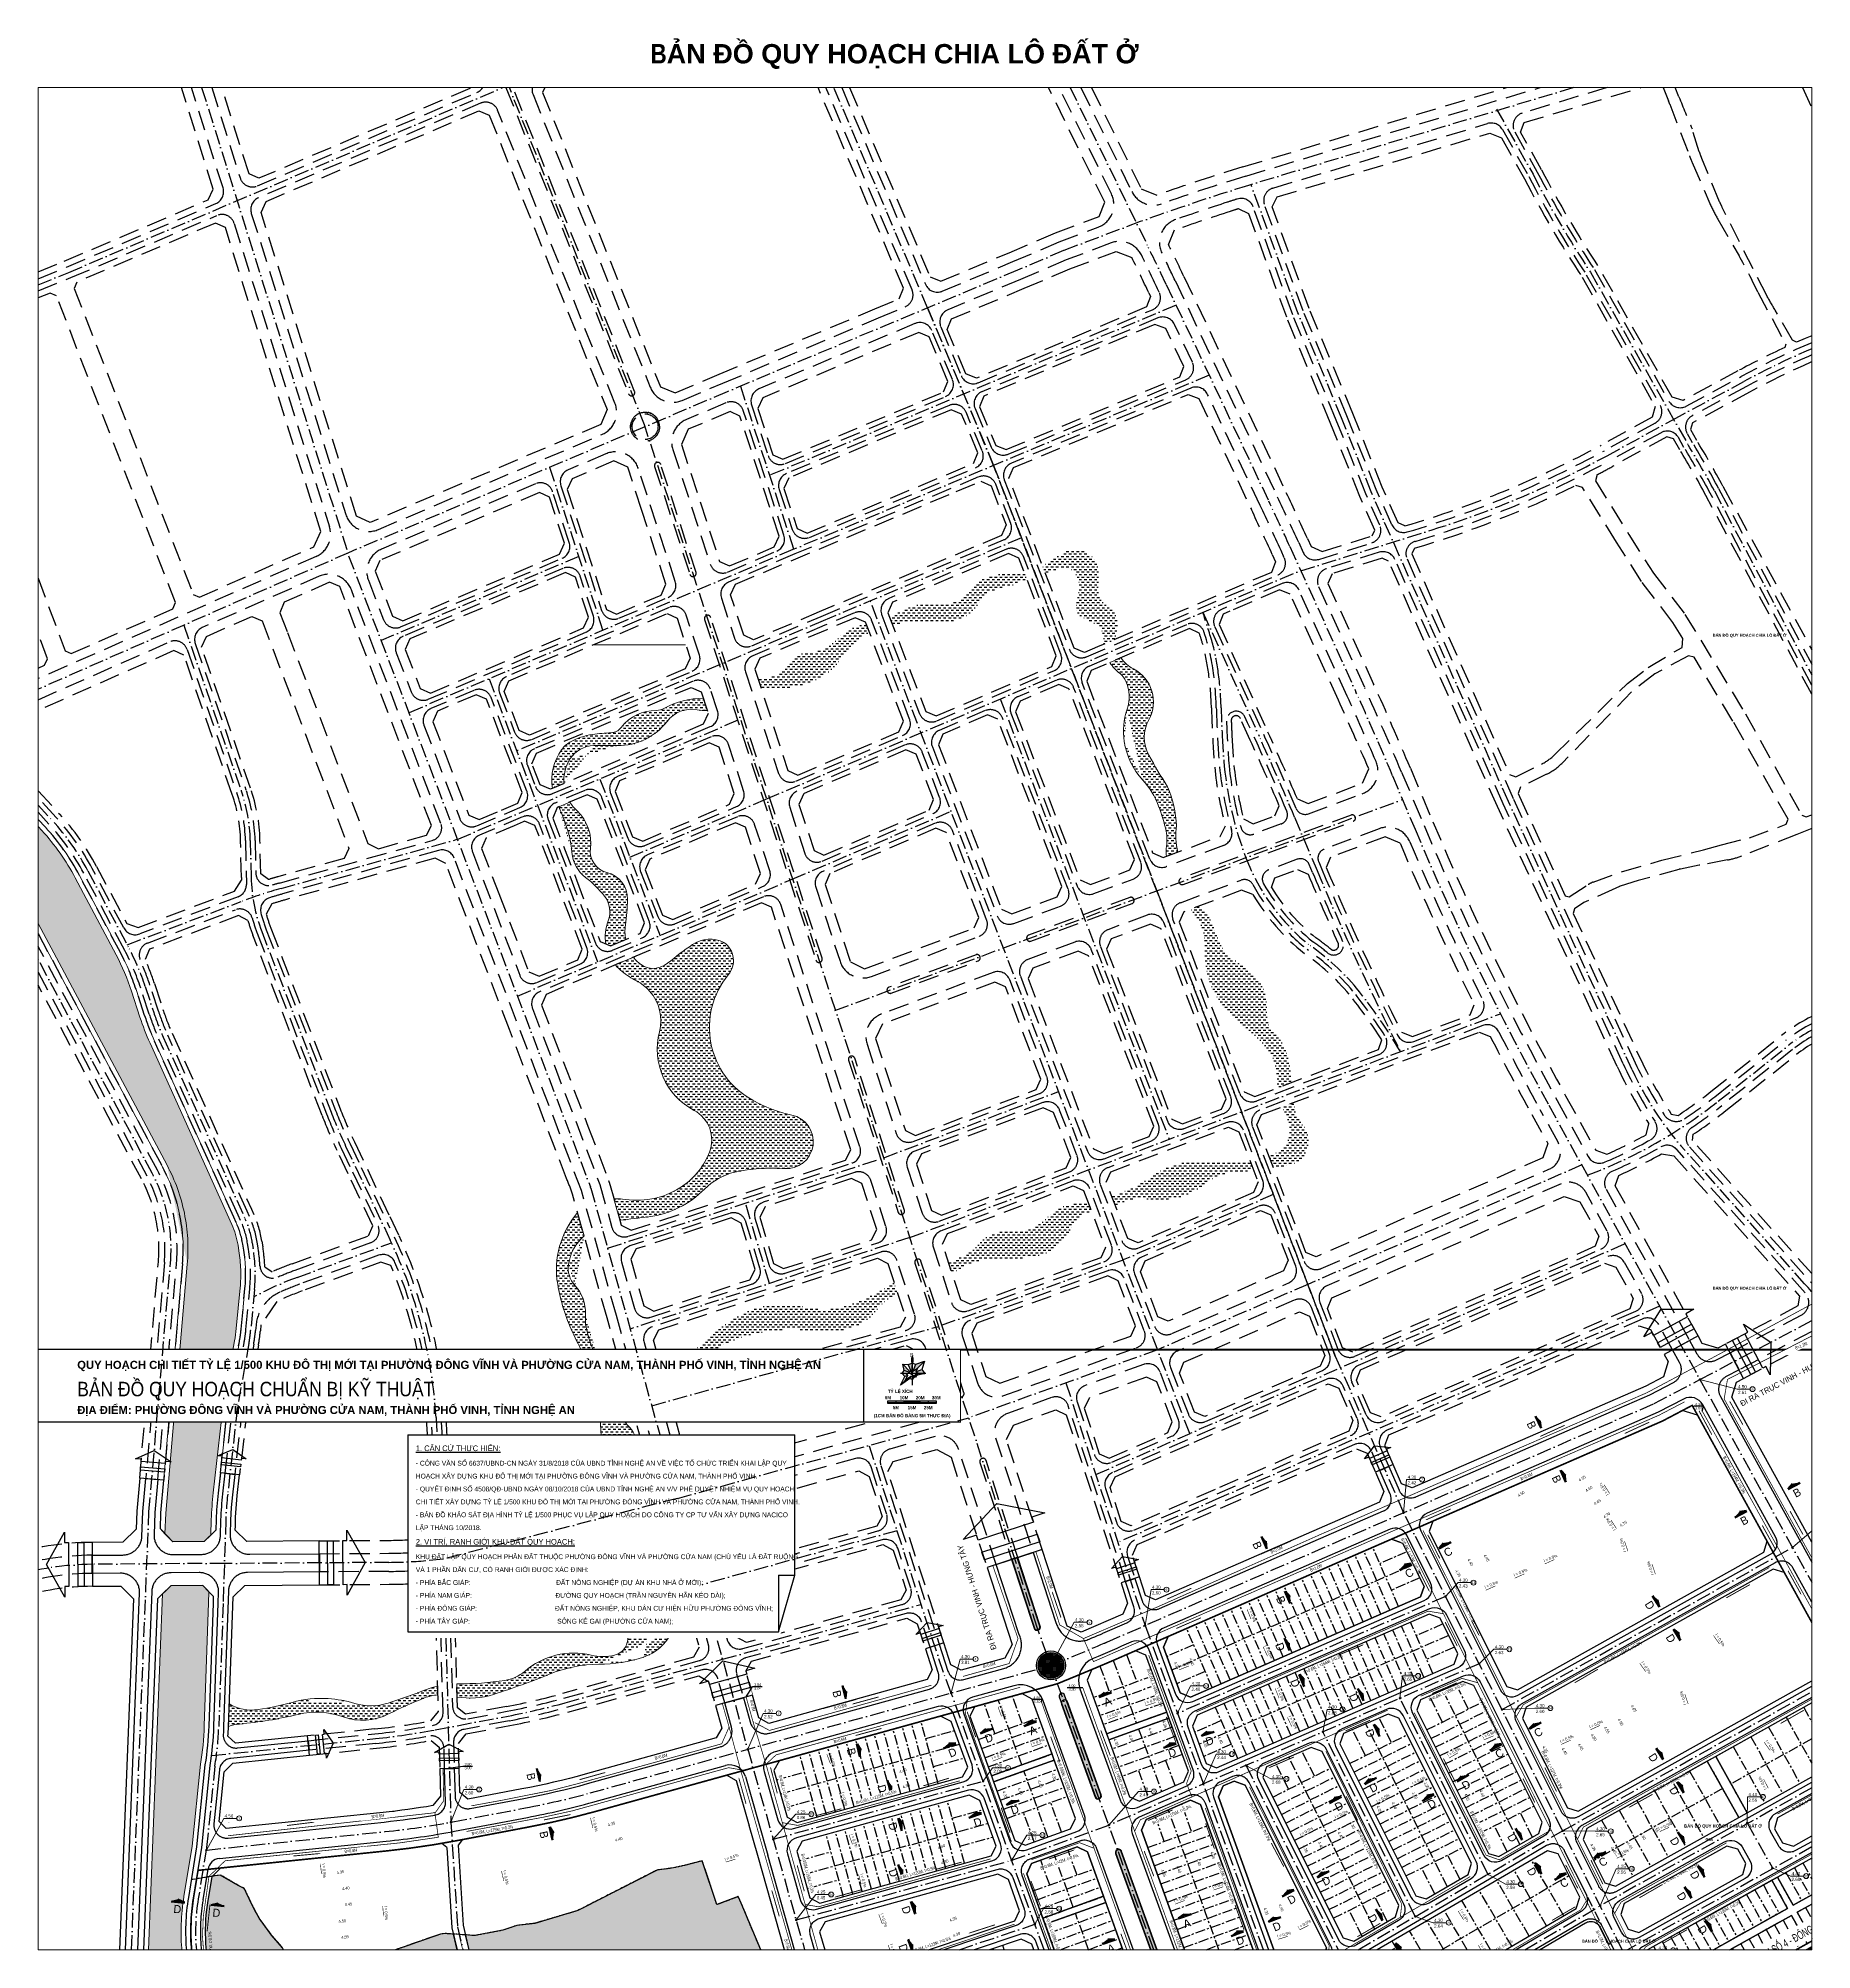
# Paper-space layout 'Layout1' of a CAD drawing. Header units: metres. Extents: x -1330 to -230, y 1447 to 2633.
# The model-space entities are those that its viewports show. They can reach past a viewport. Long polylines and large blocks are cut down to what shows.
import ezdxf
from ezdxf.enums import TextEntityAlignment as Align

# ---------------------------------------------------------------- set-up
doc = ezdxf.new("R2010")
doc.units = ezdxf.units.M
for name, pattern in [('ACAD_ISO10W100', [18.5, 12, -3, 0.5, -3]), ('CENTER', [2, 1.25, -0.25, 0.25, -0.25]), ('HIDDEN', [0.375, 0.25, -0.125])]:
    doc.linetypes.add(name, pattern=pattern)
doc.layers.get('0').update_dxf_attribs({"linetype": 'CONTINUOUS'})
for name, color, linetype in [('BoThamCo', 94, 'CONTINUOUS'), ('ChiaLo', 128, 'CENTER'), ('CX', 96, 'CONTINUOUS'), ('datOBt', 42, 'CONTINUOUS'), ('datOlienke', 42, 'CONTINUOUS'), ('datTruog', 134, 'CONTINUOUS'), ('do doc SN', 3, 'CONTINUOUS'), ('ghi_chu', 7, 'CONTINUOUS'), ('GHICHU', 7, 'CONTINUOUS'), ('ghinut', 86, 'CONTINUOUS'), ('hacth', 7, 'CONTINUOUS'), ('hacth sdd', 8, 'CONTINUOUS'), ('Khung ban ve', 7, 'CONTINUOUS'), ('KTEN', 7, 'CONTINUOUS'), ('LogDg', 7, 'CONTINUOUS'), ('LogDg phu', 7, 'CONTINUOUS'), ('MC', 7, 'CONTINUOUS'), ('Nut tim', 7, 'CONTINUOUS'), ('RANHGIOI', 2, 'HIDDEN'), ('thoatnuoc', 3, 'CONTINUOUS'), ('TimDg', 222, 'CONTINUOUS'), ('TNuoc', 7, 'CONTINUOUS'), ('ViaHeS', 32, 'CONTINUOUS'), ('ViaHeSphu', 32, 'CONTINUOUS')]:
    doc.layers.add(name, color=color, linetype=linetype)
for name, color, linetype, lineweight in [('caodotimduong', 5, 'CONTINUOUS', 15), ('datKeSog', 251, 'CONTINUOUS', 13), ('datMatNc', 150, 'CONTINUOUS', 13), ('TN', 3, 'CONTINUOUS', 5)]:
    doc.layers.add(name, color=color, linetype=linetype, lineweight=lineweight)
doc.styles.add('ARIALB', font='VHARIALB.ttf', dxfattribs={"width": 0.75})
doc.styles.add('avantH', font='VHAVAN.ttf', dxfattribs={"height": 10})
doc.styles.add('IN', font='VHARIALN.ttf')
doc.styles.add('solo', font='VHARIALN.ttf')
doc.styles.add('STYLE3', font='VHBODO.ttf', dxfattribs={"width": 0.8, "height": 2.2})
doc.styles.add('TD2', font='VHBODO.ttf')
doc.styles.add('text', font='VHARIALN.ttf')
doc.styles.add('VnBlackH', font='VHBLACK.ttf')
doc.linetypes.add('TN_WATER_SUPPLY', pattern='A,0.5,-0.2,["TN",Standard,S=0.1,R=0,X=-0.1,Y=-0.05],-0.2', length=0.9)
doc.dimstyles.new('kichthuocnut', dxfattribs={"dimtxt": 1.1, "dimasz": 0.5, "dimexe": 0.5, "dimexo": 0.5, "dimgap": 0.5, "dimtad": 1, "dimzin": 0, "dimdsep": 46, "dimtxsty": 'solo', "dimblk": 'BOXFILLED', "dimcen": 0.09, "dimdle": 1, "dimclrd": 256, "dimclre": 256, "dimclrt": 7, "dimadec": 0, "dimazin": 0, "dimtfac": 1, "dimtix": 1, "dimtofl": 0, "dimtmove": 1, "dimatfit": 3, "dimldrblk": 'ARCHTICK', "dimfxl": 1, "dimtfill": 1, "dimtfillclr": 2, "dimtolj": 1, "dimtzin": 0, "dimlwd": -1, "dimlwe": -1, "dimarcsym": 0})
pattern_1 = [(0, (568124.4922, 2065856.43456), (0.3175, 0.3175), [0.15875, -0.47625]), (90, (568124.5716, 2065856.3552), (-0.3175, 0.3175), [0.15875, -0.47625])]

# ---------------------------------------------------------------- blocks, each defined once
blk = doc.blocks.new('text tieu de')
at = {"color": 5}
blk.add_wipeout([(0, 0), (572.8, 0), (572.8, -45), (0, -45)], dxfattribs=at).dxf.layer = 'KTEN'
at = {"layer": 'KTEN', "linetype": 'Continuous'}
h = blk.add_hatch(color=10, dxfattribs=at)
h.paths.add_polyline_path([(538.3, -19.4), (535.7, -22), (541.5, -17.9), (542, -16.8)])
h.paths.add_polyline_path([(539.3, -14.9), (536.7, -14.9), (538.3, -16.8), (540.1, -16)])
h.paths.add_polyline_path([(537, -9.1), (537.9, -12.9), (541.1, -14.2), (541.3, -13.5)])
h.paths.add_polyline_path([(542.8, -8.4), (540.4, -9.2), (542.2, -13.4), (542.8, -12.7)])
h.paths.add_polyline_path([(550.4, -7.3), (545.2, -9.1), (543.4, -13.4), (546.1, -11.6)])
h.paths.add_polyline_path([(548.8, -12.4), (545.2, -13.9), (547.1, -14.9), (550.7, -14.9)])
h.paths.add_polyline_path([(544.2, -16.3), (544.9, -17.1), (545.6, -16.1), (544.7, -15.7)])
h.paths.add_polyline_path([(543.4, -16.4), (542.8, -17.1), (542.8, -18.6), (543.8, -17.4)])
for points in [[(527.8, -32.9), (527.8, -33.5), (537.8, -33.5), (537.8, -32.9)], [(547.8, -32.9), (547.8, -31.9), (537.8, -31.9), (537.8, -32.9)], [(547.8, -32.9), (547.8, -33.5), (557.8, -33.5), (557.8, -32.9)]]:
    blk.add_hatch(color=8, dxfattribs=at).paths.add_polyline_path(points)
at = {"layer": 'KTEN', "color": 4}
for p, q in [((541.3, -13.5), (537, -9.1)), ((542.2, -13.4), (540.4, -9.2)), ((542.8, -14.3), (542.8, -10)), ((543.4, -13.4), (545.2, -9.1)), ((546.1, -11.6), (550.4, -7.3)), ((538.3, -19.4), (535.7, -22)), ((539.5, -14.9), (536.7, -14.9)), ((541.1, -14.2), (537.9, -12.9)), ((540.1, -16), (538.3, -16.8)), ((542, -16.8), (541.5, -17.9)), ((543.4, -15.5), (542.1, -14.3)), ((542.1, -15.5), (543.4, -14.3)), ((542.8, -18.8), (542.8, -20.2)), ((543.4, -16.4), (543.8, -17.4)), ((544.2, -16.3), (544.9, -17.1)), ((544.7, -15.7), (545.6, -16.1)), ((545.2, -13.9), (548.8, -12.4)), ((547.1, -14.9), (550.8, -14.9))]:
    blk.add_line(p, q, dxfattribs=at)
at = {"layer": 'KTEN', "color": 7, "linetype": 'Continuous'}
for p, q in [((542.4, -5), (542.4, -8.1)), ((542.5, -5), (542.5, -8.1)), ((542.6, -5), (542.6, -8.1)), ((542.7, -5), (542.7, -8.1)), ((542.8, -3.8), (542.8, -22)), ((542.9, -5), (542.9, -8.1)), ((543, -5), (543, -8.1)), ((543.1, -5), (543.1, -8.1)), ((543.2, -5), (543.2, -8.1)), ((551.3, -14.9), (535.7, -14.9)), ((532.8, -31.9), (532.8, -33.5)), ((542.8, -31.9), (542.8, -33.5)), ((552.8, -31.9), (552.8, -33.5))]:
    blk.add_line(p, q, dxfattribs=at)
at = {"layer": 'KTEN', "const_width": 0.75, "flags": 128}
blk.add_lwpolyline([(0, 0), (572.8, 0), (572.8, -45), (0, -45)], close=True, dxfattribs=at)
blk.add_lwpolyline([(512.8, -45), (512.8, 0)], dxfattribs=at)
at = {"layer": 'KTEN', "color": 7, "linetype": 'Continuous'}
for points in [[(542.8, -18.6), (541.5, -17.9), (535.7, -22), (538.3, -16.8), (536.7, -14.9), (537.9, -12.9), (537, -9.1), (540.4, -9.2), (542.8, -8.4), (545.2, -9.1), (550.4, -7.3), (548.8, -12.4), (550.7, -14.9), (545.6, -16.1), (544.9, -17.1), (543.8, -17.4)], [(557.8, -31.9), (557.8, -33.5), (527.8, -33.5), (527.8, -31.9)]]:
    blk.add_lwpolyline(points, close=True, dxfattribs=at)
at = {"layer": 'KTEN', "color": 4}
blk.add_lwpolyline([(542.8, -12.7), (543.4, -13.4), (546.1, -11.6), (545.2, -13.9), (547.1, -14.9), (544.7, -15.7), (544.2, -16.3), (543.4, -16.4), (542.8, -17.1), (542, -16.8), (538.3, -19.4), (540.1, -16), (539.3, -14.9), (541.1, -14.2), (541.3, -13.5), (542.2, -13.4)], close=True, dxfattribs=at)
at = {"layer": 'KTEN', "color": 7, "linetype": 'Continuous'}
for points in [[(527.8, -32.9), (557.8, -32.9)], [(537.8, -33.5), (537.8, -31.9)], [(547.8, -33.5), (547.8, -31.9)]]:
    blk.add_lwpolyline(points, dxfattribs=at)
at = {"layer": 'KTEN', "linetype": 'Continuous', "ltscale": 15, "style": 'ARIALB'}
for s, p in [('quy ho¹ch chi tiÕt tû lÖ 1/500 khu ®« thÞ míi t¹i ph\xadêng ®«ng vÜnh vµ ph\xadêng cöa nam, thµnh phè vinh, tØnh nghÖ an', (25, -12)), ('®Þa ®iÓm: ph\xadêng ®«ng vÜnh vµ ph\xadêng cöa nam, thµnh phè vinh, tØnh nghÖ an', (25, -40))]:
    blk.add_text(s, height=5, rotation=360, dxfattribs=at).set_placement(p)
at = {"layer": 'KTEN', "linetype": 'Continuous', "style": 'TD2'}
blk.add_text('b', height=2.5, dxfattribs=at).set_placement((541.4, -4.6))
at = {"layer": 'KTEN', "style": 'ARIALB'}
for s, p in [('0m', (527.8, -30.9)), ('5m', (532.8, -37)), ('10m', (537.8, -30.9)), ('15m', (542.8, -37)), ('20m', (547.8, -30.9)), ('25m', (552.8, -37)), ('30m', (557.8, -30.9)), ('(1cm b¶n ®å b»ng 5m thùc ®Þa)', (542.8, -42))]:
    blk.add_text(s, height=2, rotation=360, dxfattribs=at).set_placement(p, align=Align.CENTER)
blk.add_text('tû lÖ xÝch', height=2, rotation=360, dxfattribs=at).set_placement((527.8, -26.9))
at = {"layer": 'KTEN', "color": 5, "style": 'VnBlackH'}
blk.add_attdef('BD', (25, -29), '', height=9, dxfattribs=at)
blk = doc.blocks.new('ghi_Eu1')
at = {"color": 32}
blk.add_wipeout([(0, 0), (240, 0), (240, -103), (230, -126), (0, -126)], dxfattribs=at).dxf.layer = 'ghi_chu'
at = {"layer": 'ghi_chu'}
for p, q in [((0, 0), (0, -122)), ((0, 0), (240, 0)), ((230, -87), (240, -87)), ((230, -87), (230, -122))]:
    blk.add_line(p, q, dxfattribs=at)
blk.add_lwpolyline([(0, -122), (230, -122), (240, -87), (240, 0)], dxfattribs=at)
at = {"layer": 'ghi_chu', "lineweight": -2, "style": 'avantH'}
for s, height, p in [('%%U1. c¨n cø thùc hiÖn:', 3.5, (5, -10)), ('- c«ng v¨n sè 6637/UBND-CN ngµy 31/8/2018 cña ubnd tØnh nghÖ an vÒ viÖc tæ chøc triÓn khai lËp quy', 3, (5, -19)), ('ho¹ch x©y dùng khu ®« thÞ míi t¹i ph\xadêng ®«ng vÜnh vµ ph\xadêng cöa nam, thµnh phè vinh.', 3, (5, -27)), ('- quyÕt ®Þnh sè 4508/q®-ubnd ngµy 08/10/2018 cña ubnd tØnh nghÖ an v/v phª duyÖt nhiÖm vô quy ho¹ch', 3, (5, -35)), ('chi tiÕt x©y dùng tû lÖ 1/500 khu ®« thÞ míi t¹i ph\xadêng ®«ng vÜnh vµ ph\xadêng cöa nam, thµnh phè vinh.', 3, (5, -43)), ('- b¶n ®å kh¶o s¸t ®Þa h×nh tû lÖ 1/500 phôc vô lËp quy ho¹ch do C¤NG TY cp t\xad vÊn x©y dùng nacico', 3, (5, -51)), ('lËp th¸ng 10/2018.', 3, (5, -59)), ('lËp th¸ng 10/2018.', 3, (5, -59)), ('%%U2. vÞ trÝ, ranh giíi khu ®Êt quy ho¹ch:', 3.5, (5, -68)), ('vµ 1 phÇn d©n c\xad, cã ranh giíi ®\xadîc x¸c ®Þnh:', 3, (5, -85)), ('khu ®Êt lËp quy ho¹ch phÇn ®Êt thuéc ph\xadêng ®«ng vÜnh vµ ph\xadêng cöa nam (chñ yÕu lµ ®Êt ruéng', 3, (5, -77)), ('- phÝa b¾c gi¸p:                                              ®Êt n«ng nghiÖp (dù ¸n khu nhµ ë míi);', 3, (5, -93)), ('- phÝa nam gi¸p:                                             ®\xadêng quy ho¹ch (trÇn nguyªn h·n kÐo dµi);', 3, (5, -101)), ('- phÝa ®«ng gi¸p:                                          ®Êt n«ng nghiÖp, khu d©n c\xad hiÖn h÷u ph\xadêng ®«ng vÜnh;', 3, (5, -109)), ('- phÝa t©y gi¸p:                                               s«ng kÎ gai (ph\xadêng cöa nam);', 3, (5, -117))]:
    blk.add_text(s, height=height, dxfattribs=at).set_placement(p)
blk = doc.blocks.new('b')
at = {"layer": 'MC', "linetype": 'Continuous', "extrusion": (3.39823e-17, -4.39919e-09, 1)}
blk.add_hatch(color=6, dxfattribs=at).paths.add_polyline_path([(-717, 264), (-554, 209), (-880, 209)])
at = {"layer": 'MC', "linetype": 'Continuous', "extrusion": (-3.39823e-17, -4.39919e-09, 1)}
blk.add_hatch(color=6, dxfattribs=at).paths.add_polyline_path([(747, 264), (584, 209), (910, 209)])
at = {"layer": 'MC', "color": 6, "linetype": 'Continuous'}
for p, q in [((-880, 209, 0), (-554, 209, 0)), ((-880, 182, 0), (-554, 182, 0)), ((-554, 209, 0), (-717, 264, 0)), ((584, 209, 0), (747, 264, 0)), ((910, 209, 0), (584, 209, 0)), ((910, 182, 0), (584, 182, 0))]:
    blk.add_line(p, q, dxfattribs=at)
at = {"layer": 'MC', "style": 'VnBlackH'}
for rotation, p in [(0, (-716, -79)), (360, (738, -79))]:
    blk.add_text('b', height=197, rotation=rotation, dxfattribs=at).set_placement(p, align=Align.CENTER)
blk = doc.blocks.new('a')
at = {"layer": 'MC', "linetype": 'Continuous', "extrusion": (3.39823e-17, -4.39919e-09, 1)}
blk.add_hatch(color=6, dxfattribs=at).paths.add_polyline_path([(-964, 96), (-801, 42), (-1127, 42)])
at = {"layer": 'MC', "linetype": 'Continuous', "extrusion": (-3.39823e-17, -4.39919e-09, 1)}
blk.add_hatch(color=6, dxfattribs=at).paths.add_polyline_path([(992, 102), (829, 47), (1155, 47)])
at = {"layer": 'MC', "color": 6, "linetype": 'Continuous'}
for p, q in [((-1127, 42, 0), (-801, 42, 0)), ((-1127, 15, 0), (-801, 15, 0)), ((-801, 42, 0), (-964, 96, 0)), ((829, 47, 0), (992, 102, 0)), ((1155, 47, 0), (829, 47, 0)), ((1155, 20, 0), (829, 20, 0))]:
    blk.add_line(p, q, dxfattribs=at)
at = {"layer": 'MC', "style": 'VnBlackH'}
for rotation, p in [(0, (-963, -246)), (360, (990, -241))]:
    blk.add_text('a', height=197, rotation=rotation, dxfattribs=at).set_placement(p, align=Align.CENTER)
blk = doc.blocks.new('d')
at = {"layer": 'MC', "linetype": 'Continuous', "extrusion": (3.39823e-17, -4.39919e-09, 1)}
blk.add_hatch(color=6, dxfattribs=at).paths.add_polyline_path([(-489, 247), (-326, 193), (-652, 193)])
at = {"layer": 'MC', "linetype": 'Continuous', "extrusion": (-3.39823e-17, -4.39919e-09, 1)}
blk.add_hatch(color=6, dxfattribs=at).paths.add_polyline_path([(600, 247), (437, 193), (763, 193)])
at = {"layer": 'MC', "color": 6, "linetype": 'Continuous'}
for p, q in [((-652, 193, 0), (-326, 193, 0)), ((-652, 166, 0), (-326, 166, 0)), ((-326, 193, 0), (-489, 247, 0)), ((437, 193, 0), (600, 247, 0)), ((763, 193, 0), (437, 193, 0)), ((763, 166, 0), (437, 166, 0))]:
    blk.add_line(p, q, dxfattribs=at)
at = {"layer": 'MC', "style": 'VnBlackH'}
for rotation, p in [(0, (-487, -95)), (360, (593, -95))]:
    blk.add_text('c', height=197, rotation=rotation, dxfattribs=at).set_placement(p, align=Align.CENTER)
blk = doc.blocks.new('e')
at = {"layer": 'MC', "linetype": 'Continuous', "extrusion": (3.39823e-17, -4.39919e-09, 1)}
blk.add_hatch(color=6, dxfattribs=at).paths.add_polyline_path([(-473, 282), (-310, 227), (-636, 227)])
at = {"layer": 'MC', "linetype": 'Continuous', "extrusion": (-3.39823e-17, -4.39919e-09, 1)}
blk.add_hatch(color=6, dxfattribs=at).paths.add_polyline_path([(493, 282), (330, 227), (656, 227)])
at = {"layer": 'MC', "color": 6, "linetype": 'Continuous'}
for p, q in [((-636, 227, 0), (-310, 227, 0)), ((-636, 200, 0), (-310, 200, 0)), ((-310, 227, 0), (-473, 282, 0)), ((330, 227, 0), (493, 282, 0)), ((656, 227, 0), (330, 227, 0)), ((656, 200, 0), (330, 200, 0))]:
    blk.add_line(p, q, dxfattribs=at)
at = {"layer": 'MC', "style": 'VnBlackH'}
for rotation, p in [(0, (-472, -61)), (360, (486, -61))]:
    blk.add_text('d', height=197, rotation=rotation, dxfattribs=at).set_placement(p, align=Align.CENTER)
blk = doc.blocks.new('mt')
at = {"layer": 'TN', "linetype": 'Continuous'}
blk.add_lwpolyline([(6347, 0, 567, 567, 0), (-7039, 0, 2268, 0, 0), (-10714, 0, 0, 0, 0)], format="xyseb", dxfattribs=at)
blk = doc.blocks.new('_BoxFilled')
at = {"color": 0, "linetype": 'ByBlock', "lineweight": -2}
blk.add_line((-0.5, 0), (-1, 0), dxfattribs=at)
at = {"color": 0, "linetype": 'ByBlock'}
blk.add_solid([(-0.5, 0.5), (0.5, 0.5), (-0.5, -0.5), (0.5, -0.5)], dxfattribs=at)

msp = doc.modelspace()

# ---------------------------------------------------------------- hatches: boundary and pattern name
at = {"layer": 'hacth'}
h = msp.add_hatch(dxfattribs=at)
h.set_pattern_fill('BRASS', color=57, scale=0.5, angle=90, style=0)
h.paths.add_polyline_path([(568359.09, 2066256.948), (568360.185, 2066253.781), (568340.315, 2066246.91), (568339.22, 2066250.077)], flags=16)
h.paths.add_polyline_path([(568442.819, 2066250.432, 0.39542232), (568439.302, 2066252.545), (568382.417, 2066240.301, 0.0181571), (568378.37, 2066239.275), (568349.891, 2066230.943, 0.4262864), (568347.891, 2066227.104), (568356.485, 2066201.655), (568360.444, 2066198.883, -0.09962275), (568422.115, 2066187.364), (568439.249, 2066180.456, 0.07157403), (568459.168, 2066175.575), (568462.793, 2066180.071)])
h.paths.add_polyline_path([(568342.637, 2066227.035, 0.11667679), (568341.784, 2066228.402), (568335.438, 2066234.686, 0.30281912), (568332.716, 2066235.217), (568317.63, 2066231.093, 0.05602801), (568305.695, 2066226.343), (568262.81, 2066203.429, 0.36128875), (568261.363, 2066199.877, -0.01180903), (568263.388, 2066192.916), (568266.934, 2066179.56, -0.01934718), (568267.95, 2066175.031), (568271.067, 2066173.479), (568286.52, 2066181.72), (568310.209, 2066189.997, -0.06303747), (568349.263, 2066198.333), (568351.294, 2066201.4)])
h.paths.add_polyline_path([(568321.14, 2066195.582, -1), (568318.077, 2066195.582, -1)], flags=16)
h.paths.add_polyline_path([(568413.88, 2066322.671), (568416.755, 2066326.704), (568419.18, 2066324.975), (568416.305, 2066320.942)], flags=24)
h.paths.add_polyline_path([(568341.892, 2066247.309), (568358.683, 2066253.115), (568357.421, 2066256.764), (568340.63, 2066250.957)], flags=24)
h.paths.add_polyline_path([(568320.418, 2066293.857), (568323.28, 2066287.337), (568330.147, 2066290.351), (568327.286, 2066296.871)], flags=24)
h.paths.add_polyline_path([(568432.941, 2066247.542), (568440.186, 2066249.48), (568438.248, 2066256.726), (568431.003, 2066254.787)], flags=9)
h.paths.add_polyline_path([(568367.857, 2066209.436), (568367.509, 2066202.324), (568375, 2066201.957), (568375.348, 2066209.069)], flags=24)
h.paths.add_polyline_path([(568309.343, 2066191.913), (568317.176, 2066191.913), (568317.176, 2066195.127), (568309.343, 2066195.127)], flags=24)
h.paths.add_polyline_path([(568309.398, 2066195.481), (568317.209, 2066195.481), (568317.209, 2066198.63), (568309.398, 2066198.63)], flags=24)
h.paths.add_polyline_path([(568318.005, 2066194.321), (568321.128, 2066194.321), (568321.128, 2066196.731), (568318.005, 2066196.731)], flags=24)
at = {"layer": 'hacth sdd'}
h = msp.add_hatch(dxfattribs=at)
h.set_pattern_fill('DASH', color=152, scale=0.5, style=0)
edge = h.paths.add_edge_path()
edge.add_line((568089.409, 2066606.832), (568096.553, 2066646.556))
edge.add_arc((568006.99, 2066662.663), 91, 349.804947, 354.593269)
edge.add_line((568097.585, 2066654.088), (568099.971, 2066679.297))
edge.add_arc((568009.376, 2066687.871), 91, 354.593269, 369.142148)
edge.add_line((568099.22, 2066702.33), (568098.647, 2066705.89))
edge.add_arc((568048.295, 2066697.787), 51, 9.142148, 24.272488)
edge.add_line((568094.787, 2066718.752), (568044.084, 2066831.19))
edge.add_arc((568189.028, 2066896.551), 159, 198.053673, 204.272488, ccw=False)
edge.add_line((568037.856, 2066847.276), (568032.575, 2066863.48))
edge.add_arc((567898.517, 2066819.783), 141, 18.053673, 27.951234)
edge.add_line((568023.069, 2066885.872), (567997.649, 2066933.778))
edge.add_arc((567873.097, 2066867.689), 141, 27.951234, 42.536621)
edge.add_line((567976.992, 2066963.013), (567951.331, 2066990.981))
edge.add_line((567951.331, 2066990.981), (567689.896, 2067243.945))
edge.add_arc((567906.85, 2067468.166), 312, 207.978427, 225.943486, ccw=False)
edge.add_line((567631.316, 2067321.794), (567598.647, 2067383.29))
edge.add_line((567598.647, 2067383.29), (567595.943, 2067384.118))
edge.add_line((567595.943, 2067384.118), (567573.446, 2067372.167))
edge.add_line((567573.446, 2067372.167), (567611.327, 2067300.858))
edge.add_arc((567876.264, 2067441.599), 300, 207.978427, 225.943486)
edge.add_line((567667.654, 2067226.003), (567890.389, 2067010.486))
edge.add_line((567890.389, 2067010.486), (567955.48, 2066935.546))
edge.add_arc((567872.055, 2066863.085), 110.5, 28.05827, 40.976844, ccw=False)
edge.add_line((567969.568, 2066915.061), (568054.63, 2066755.473))
edge.add_arc((567957.118, 2066703.497), 110.5, -4.937905, 28.05827, ccw=False)
edge.add_line((568067.207, 2066693.986), (568053.878, 2066539.704))
edge.add_line((568053.878, 2066539.704), (568053.366, 2066526.851))
edge.add_line((568053.366, 2066526.851), (568058.164, 2066521.895))
edge.add_line((568058.164, 2066521.895), (568077.658, 2066522.039))
edge.add_line((568077.658, 2066522.039), (568081.784, 2066526.064))
edge.add_line((568081.784, 2066526.064), (568082.097, 2066535.75))
edge.add_arc((568290.988, 2066529.003), 209, 173.597711, 178.150199, ccw=False)
edge.add_line((568083.292, 2066552.308), (568089.409, 2066606.832))
h = msp.add_hatch(dxfattribs=at)
h.set_pattern_fill('DASH', color=152, scale=0.5, style=0)
edge = h.paths.add_edge_path()
edge.add_spline(control_points=[(568642.691, 2067081.657), (568643.956, 2067087.754), (568646.076, 2067097.978), (568627.516, 2067107.115), (568637.707, 2067129.212), (568617.067, 2067140.757), (568606.17, 2067132.272), (568599.867, 2067128.468), (568597.649, 2067127.13)], knot_values=[0, 0, 0, 0, 16.38690249, 27.47690812, 51.77139965, 67.27100496, 81.7593237, 89.6203522, 89.6203522, 89.6203522, 89.6203522], degree=3, periodic=0)
edge.add_line((568597.649, 2067127.13), (568599.665, 2067121.875))
edge.add_spline(control_points=[(568599.665, 2067121.875), (568605.063, 2067124.695), (568614.249, 2067129.495), (568623.546, 2067113.912), (568612.506, 2067095.52), (568635.435, 2067091.999), (568635.464, 2067082.079), (568635.474, 2067078.567)], knot_values=[0, 0, 0, 0, 15.35267876, 26.1285967, 44.17689688, 61.91366304, 71.63290256, 71.63290256, 71.63290256, 71.63290256], degree=3, periodic=0)
edge.add_line((568635.474, 2067078.567), (568642.691, 2067081.657))
h = msp.add_hatch(dxfattribs=at)
h.set_pattern_fill('DASH', color=152, scale=0.5, style=0)
edge = h.paths.add_edge_path()
edge.add_spline(control_points=[(568504.502, 2067090.744), (568509.414, 2067091.576), (568522.227, 2067093.569), (568540.464, 2067090.087), (568555.748, 2067099.071), (568562.608, 2067112.248), (568576.604, 2067113.983), (568584.675, 2067117.432), (568587.953, 2067118.901)], knot_values=[1.66789839, 1.66789839, 1.66789839, 1.66789839, 16.60410357, 40.55925442, 54.5777989, 66.72790106, 82.33938133, 93.21421655, 93.21421655, 93.21421655, 93.21421655], degree=3, periodic=0)
edge.add_line((568587.953, 2067118.901), (568586.327, 2067123.141))
edge.add_spline(control_points=[(568586.327, 2067123.141), (568584.16, 2067122.581), (568580.007, 2067121.647), (568571.388, 2067122.306), (568560.141, 2067120.754), (568552.363, 2067109.713), (568539.709, 2067101.668), (568521.22, 2067105.533), (568509.51, 2067099.102), (568502.813, 2067095.146)], knot_values=[1.98483741, 1.98483741, 1.98483741, 1.98483741, 8.63171936, 14.70402159, 28.02695186, 39.84387873, 53.80567759, 70.32657125, 92.79525079, 92.79525079, 92.79525079, 92.79525079], degree=3, periodic=0)
edge.add_line((568502.813, 2067095.146), (568504.502, 2067090.744))
h = msp.add_hatch(dxfattribs=at)
h.set_pattern_fill('DASH', color=152, scale=0.5, style=0)
edge = h.paths.add_edge_path()
edge.add_spline(control_points=[(568423.28, 2067050.509), (568431.473, 2067050.86), (568447.608, 2067051.552), (568468.9, 2067061.82), (568477.743, 2067078.397), (568486.5, 2067083.668), (568490.29, 2067085.912)], knot_values=[0, 0, 0, 0, 24.56759722, 48.38070987, 66.60729735, 78.66734524, 78.66734524, 78.66734524, 78.66734524], degree=3, periodic=0)
edge.add_line((568490.29, 2067085.912), (568488.253, 2067091.222))
edge.add_spline(control_points=[(568488.253, 2067091.222), (568483.917, 2067090.055), (568473.527, 2067087.227), (568463.534, 2067072.181), (568444.964, 2067074.843), (568437.509, 2067059.438), (568427.39, 2067057.986), (568421.131, 2067057.087)], knot_values=[0, 0, 0, 0, 13.21065205, 31.69789123, 48.43176576, 59.34864748, 77.05123846, 77.05123846, 77.05123846, 77.05123846], degree=3, periodic=0)
edge.add_line((568421.131, 2067057.087), (568423.28, 2067050.509))
h = msp.add_hatch(dxfattribs=at)
h.set_pattern_fill('DASH', color=152, scale=0.5, style=0)
edge = h.paths.add_edge_path()
edge.add_line((568639.417, 2067067.201), (568646.353, 2067070.171))
edge.add_arc((568663.589, 2067081.535), 20.645, 213.397786, 242.532737)
edge.add_arc((568643.474, 2067042.841), 22.965, -28.835444, 62.532737, ccw=False)
edge.add_arc((568683.538, 2067020.783), 22.77, 151.164556, 208.835444)
edge.add_arc((569018.193, 2067205.031), 404.792, 208.835444, 212.063098)
edge.add_arc((568613.088, 2066963.281), 67.624, 2.329076, 23.407623, ccw=False)
edge.add_arc((568731.206, 2066960.425), 50.86, 173.673601, 192.233438)
edge.add_line((568681.501, 2066949.648), (568674.438, 2066947.018))
edge.add_arc((568702.277, 2066950.474), 28.053, 177.196637, 187.075426, ccw=False)
edge.add_arc((568649.314, 2066957.238), 25.52, 347.80193, 372.19807)
edge.add_arc((568568.938, 2066939.863), 107.752, 12.19807, 20.83043)
edge.add_arc((568621.531, 2066959.873), 51.482, 20.83043, 42.18611)
edge.add_arc((568693.704, 2067025.284), 45.923, 188.809736, 222.18611, ccw=False)
edge.add_arc((568690.237, 2067024.747), 42.414, 161.347437, 188.809736, ccw=False)
edge.add_arc((568627.12, 2067046.052), 24.202, 341.347437, 383.243289)
edge.add_arc((568638.164, 2067050.796), 12.183, 23.243289, 51.415632)
edge.add_arc((568664.957, 2067084.377), 30.778, 213.92181, 231.415632, ccw=False)
h = msp.add_hatch(dxfattribs=at)
h.set_pattern_fill('DASH', color=152, scale=0.5, style=0)
edge = h.paths.add_edge_path()
edge.add_line((568389.66, 2067037.489), (568387.199, 2067045.026))
edge.add_arc((568386.94, 2066996.372), 48.655, 89.694668, 119.226307)
edge.add_arc((568358.103, 2067047.913), 10.405, 269.633439, 299.226307, ccw=False)
edge.add_arc((568357.862, 2067010.268), 27.241, 89.633439, 142.214399)
edge.add_arc((568329.631, 2067032.155), 8.481, 273.13639, 322.214399, ccw=False)
edge.add_arc((568337.968, 2066880.004), 143.898, 93.13639, 97.75729)
edge.add_arc((568323.812, 2066983.918), 39.024, 97.75729, 119.648991)
edge.add_arc((568312.492, 2067003.805), 16.141, 119.648991, 144.925003)
edge.add_arc((568326.346, 2066994.078), 33.068, 144.925003, 188.6188)
edge.add_line((568293.651, 2066989.122), (568300.752, 2066992.14))
edge.add_arc((568325.81, 2066993.937), 25.123, 146.963726, 184.10059, ccw=False)
edge.add_arc((568319.605, 2066997.972), 17.722, 90.971707, 146.963726, ccw=False)
edge.add_arc((568326.636, 2066583.451), 432.302, 89.028293, 90.971707, ccw=False)
edge.add_arc((568334.607, 2067053.385), 37.699, 269.028293, 323.029533)
edge.add_arc((568379.887, 2067019.3), 18.976, 79.543627, 143.029533, ccw=False)
edge.add_arc((568388.666, 2067066.87), 29.397, 259.543627, 271.937991)
h = msp.add_hatch(dxfattribs=at)
h.set_pattern_fill('DASH', color=152, scale=0.5, style=0)
edge = h.paths.add_edge_path()
edge.add_line((568304.469, 2066980.681), (568297.539, 2066977.736))
edge.add_arc((568169.013, 2066918.573), 141.488, 21.179069, 24.717552, ccw=False)
edge.add_arc((568230.222, 2066942.289), 75.846, 5.414675, 21.179069, ccw=False)
edge.add_arc((568327.91, 2066951.548), 22.28, 185.414675, 232.21533)
edge.add_arc((568273.154, 2066880.918), 67.089, 38.092573, 52.21533, ccw=False)
edge.add_arc((568313.612, 2066912.632), 15.683, -21.123391, 38.092573, ccw=False)
edge.add_arc((568353.707, 2066897.142), 27.301, 158.876609, 189.564721)
edge.add_line((568326.786, 2066892.606), (568329.615, 2066891.404))
edge.add_line((568329.615, 2066891.404), (568339.152, 2066895.458))
edge.add_arc((568365.8, 2066900.603), 27.14, 172.055005, 190.927763, ccw=False)
edge.add_arc((568199.514, 2066923.81), 140.757, 352.055005, 358.539903)
edge.add_arc((568323.317, 2066920.654), 16.914, 358.539903, 436.131371)
edge.add_arc((568330.598, 2066950.144), 13.462, 172.820003, 256.131371, ccw=False)
edge.add_arc((568289.661, 2066955.301), 27.799, 352.820003, 405.749151)
edge.add_arc((568325.81, 2066993.937), 25.123, 211.84542, 228.182779, ccw=False)
h = msp.add_hatch(dxfattribs=at)
h.set_pattern_fill('DASH', color=152, scale=0.5, style=0)
edge = h.paths.add_edge_path()
edge.add_spline(control_points=[(568751.938, 2066806.658), (568751.567, 2066813.132), (568750.695, 2066823.61), (568744.801, 2066834.468), (568735.252, 2066842.91), (568738.625, 2066858.462), (568730.459, 2066873.42), (568718.367, 2066880.998), (568706.146, 2066891.633), (568703.902, 2066907.095), (568697.108, 2066914.025), (568694.806, 2066916.187)], knot_values=[2.19890317, 2.19890317, 2.19890317, 2.19890317, 21.39537292, 33.47138074, 38.29174095, 58.51254344, 73.76217088, 86.77322002, 101.11945354, 120.722748, 130.04883579, 130.04883579, 130.04883579, 130.04883579], degree=3, periodic=0)
edge.add_line((568694.806, 2066916.187), (568689.502, 2066914.213))
edge.add_spline(control_points=[(568689.502, 2066914.213), (568692.713, 2066909.989), (568699.462, 2066900.281), (568696.853, 2066878.611), (568706.748, 2066853.792), (568726.605, 2066839.232), (568742.397, 2066822.693), (568743.286, 2066810.162), (568743.281, 2066803.377)], knot_values=[5.26964174, 5.26964174, 5.26964174, 5.26964174, 20.62385438, 40.01522005, 67.61213282, 96.09970344, 113.6683858, 133.21036974, 133.21036974, 133.21036974, 133.21036974], degree=3, periodic=0)
edge.add_line((568743.281, 2066803.377), (568751.938, 2066806.658))
h = msp.add_hatch(dxfattribs=at)
h.set_pattern_fill('DASH', color=152, scale=0.5, style=0)
edge = h.paths.add_edge_path()
edge.add_line((568335.542, 2066721.274), (568331.809, 2066734.631))
edge.add_arc((568332.372, 2066689.437), 45.197, 81.801543, 90.713355, ccw=False)
edge.add_arc((568345.96, 2066783.749), 50.088, 261.801543, 304.934794)
edge.add_arc((568348.468, 2066780.157), 45.707, 304.934794, 338.73054)
edge.add_arc((568371.68, 2066771.122), 20.799, 338.73054, 421.88381)
edge.add_arc((568401.806, 2066827.503), 43.126, 165.624965, 241.88381, ccw=False)
edge.add_arc((568333.244, 2066845.075), 27.651, 345.624965, 401.547674)
edge.add_arc((568332.634, 2066844.534), 28.466, 41.547674, 62.640971)
edge.add_arc((568368.719, 2066914.271), 50.053, 230.699151, 242.640971, ccw=False)
edge.add_arc((568353.707, 2066897.142), 27.301, 219.752663, 232.310571, ccw=False)
edge.add_line((568332.718, 2066879.684), (568335.132, 2066880.71))
edge.add_line((568335.132, 2066880.71), (568343.976, 2066884.469))
edge.add_arc((568365.8, 2066900.603), 27.14, 216.474184, 223.913848)
edge.add_arc((568356.264, 2066891.422), 13.903, 223.913848, 309.586203)
edge.add_arc((568498.326, 2066719.615), 209.03, 124.280443, 129.586203, ccw=False)
edge.add_arc((568391.331, 2066876.578), 19.068, 62.734707, 124.280443, ccw=False)
edge.add_arc((568392.437, 2066882.352), 13.532, -40.34131, 55.682308, ccw=False)
edge.add_arc((568442.319, 2066840.934), 51.304, 140.464381, 241.693601)
edge.add_arc((568458.46, 2066865.584), 80.7, 239.902265, 258.269964)
edge.add_arc((568438.631, 2066770.083), 16.838, -94.616748, 78.269964, ccw=False)
edge.add_arc((568429.197, 2066653.254), 100.372, 85.383252, 102.851804)
edge.add_arc((568415.482, 2066713.369), 38.712, 102.851804, 135.329582)
edge.add_arc((568345.875, 2066782.18), 59.165, 277.383159, 315.329582, ccw=False)
edge.add_arc((568127.032, 2068471.062), 1762.168, 276.795483, 277.383159, ccw=False)
h = msp.add_hatch(dxfattribs=at)
h.set_pattern_fill('DASH', color=152, scale=0.5, style=0)
edge = h.paths.add_edge_path()
edge.add_line((568335.542, 2066721.274), (568331.809, 2066734.631))
edge.add_arc((568332.372, 2066689.437), 45.197, 81.801543, 90.713355, ccw=False)
edge.add_arc((568345.96, 2066783.749), 50.088, 261.801543, 304.934794)
edge.add_arc((568348.468, 2066780.157), 45.707, 304.934794, 338.73054)
edge.add_arc((568371.68, 2066771.122), 20.799, 338.73054, 421.88381)
edge.add_arc((568401.806, 2066827.503), 43.126, 165.624965, 241.88381, ccw=False)
edge.add_arc((568333.244, 2066845.075), 27.651, 345.624965, 401.547674)
edge.add_arc((568332.634, 2066844.534), 28.466, 41.547674, 62.640971)
edge.add_arc((568368.719, 2066914.271), 50.053, 230.699151, 242.640971, ccw=False)
edge.add_arc((568353.707, 2066897.142), 27.301, 219.752663, 232.310571, ccw=False)
edge.add_line((568332.718, 2066879.684), (568335.132, 2066880.71))
edge.add_line((568335.132, 2066880.71), (568343.976, 2066884.469))
edge.add_arc((568365.8, 2066900.603), 27.14, 216.474184, 223.913848)
edge.add_arc((568356.264, 2066891.422), 13.903, 223.913848, 309.586203)
edge.add_arc((568498.326, 2066719.615), 209.03, 124.280443, 129.586203, ccw=False)
edge.add_arc((568391.331, 2066876.578), 19.068, 62.734707, 124.280443, ccw=False)
edge.add_arc((568392.437, 2066882.352), 13.532, -40.34131, 55.682308, ccw=False)
edge.add_arc((568442.319, 2066840.934), 51.304, 140.464381, 241.693601)
edge.add_arc((568458.46, 2066865.584), 80.7, 239.902265, 258.269964)
edge.add_arc((568438.631, 2066770.083), 16.838, -94.616748, 78.269964, ccw=False)
edge.add_arc((568429.197, 2066653.254), 100.372, 85.383252, 102.851804)
edge.add_arc((568415.482, 2066713.369), 38.712, 102.851804, 135.329582)
edge.add_arc((568345.875, 2066782.18), 59.165, 277.383159, 315.329582, ccw=False)
edge.add_arc((568127.032, 2068471.062), 1762.168, 276.795483, 277.383159, ccw=False)
h = msp.add_hatch(dxfattribs=at)
h.set_pattern_fill('DASH', color=152, scale=0.5, style=0)
edge = h.paths.add_edge_path()
edge.add_spline(control_points=[(568740.889, 2066753.73), (568748.078, 2066754.749), (568760.269, 2066756.476), (568764.792, 2066775.414), (568754.936, 2066784.206), (568753.817, 2066791.644), (568753.405, 2066794.381)], knot_values=[0, 0, 0, 0, 19.7570961, 33.49982772, 47.52128342, 55.68727062, 55.68727062, 55.68727062, 55.68727062], degree=3, periodic=0)
edge.add_line((568753.405, 2066794.381), (568746.314, 2066791.693))
edge.add_spline(control_points=[(568746.314, 2066791.693), (568747.829, 2066788.41), (568750.521, 2066782.577), (568751.516, 2066772.688), (568746.354, 2066764.538), (568740.726, 2066762.235), (568738.047, 2066761.139)], knot_values=[0, 0, 0, 0, 10.83101357, 19.24713504, 28.67651403, 37.23967615, 37.23967615, 37.23967615, 37.23967615], degree=3, periodic=0)
edge.add_line((568738.047, 2066761.139), (568740.889, 2066753.73))
h = msp.add_hatch(dxfattribs=at)
h.set_pattern_fill('DASH', color=152, scale=0.5, style=0)
edge = h.paths.add_edge_path()
edge.add_spline(control_points=[(568642.681, 2066730.535), (568646.025, 2066732.132), (568654.841, 2066735.973), (568673.284, 2066732.38), (568692.348, 2066738.093), (568705.264, 2066749.86), (568717.552, 2066751.64), (568725.118, 2066751.999), (568728.649, 2066752.132)], knot_values=[2.03753805, 2.03753805, 2.03753805, 2.03753805, 12.92283509, 30.56854298, 56.24886423, 69.50986417, 81.63093308, 92.28693358, 92.28693358, 92.28693358, 92.28693358], degree=3, periodic=0)
edge.add_line((568728.649, 2066752.132), (568726.363, 2066758.09))
edge.add_spline(control_points=[(568726.363, 2066758.09), (568721.47, 2066757.524), (568710.325, 2066756.366), (568692.464, 2066759.215), (568670.948, 2066753.856), (568656.744, 2066741.709), (568645.615, 2066738.163), (568640.411, 2066736.452)], knot_values=[0.3817292, 0.3817292, 0.3817292, 0.3817292, 10.09873882, 33.95235276, 53.98492442, 74.32215669, 88.77820302, 88.77820302, 88.77820302, 88.77820302], degree=3, periodic=0)
edge.add_line((568640.411, 2066736.452), (568642.681, 2066730.535))
h = msp.add_hatch(dxfattribs=at)
h.set_pattern_fill('DASH', color=152, scale=0.5, style=0)
edge = h.paths.add_edge_path()
edge.add_arc((568350.502, 2066690.603), 54.349, 139.311028, 189.578831)
edge.add_arc((568411.808, 2066700.949), 116.522, 189.578831, 204.857707)
edge.add_arc((568635.54, 2066804.601), 363.098, 204.857707, 209.919017)
edge.add_arc((568296.871, 2066609.708), 27.645, -8.64392, 29.919017, ccw=False)
edge.add_arc((568389.055, 2066595.694), 65.598, 171.35608, 196.823459)
edge.add_arc((568391.49, 2066596.43), 68.142, 196.823459, 218.247933)
edge.add_line((568337.975, 2066554.246), (568346.562, 2066556.475))
edge.add_arc((568378.673, 2066569.943), 34.821, 165.109922, 202.753985, ccw=False)
edge.add_arc((568330.713, 2066582.695), 14.805, 345.109922, 403.810635)
edge.add_arc((568355.713, 2066606.677), 19.838, 170.893592, 223.810635, ccw=False)
edge.add_arc((568342.082, 2066608.862), 6.033, 106.028114, 170.893592, ccw=False)
edge.add_line((568340.416, 2066614.661), (568337.54, 2066624.953))
edge.add_arc((568336.856, 2066641.623), 16.684, 206.60046, 272.349724, ccw=False)
edge.add_arc((568402.114, 2066674.302), 89.666, 194.296113, 206.60046, ccw=False)
edge.add_arc((568351.274, 2066661.347), 37.202, 177.33093, 194.296113, ccw=False)
edge.add_arc((568289.547, 2066664.224), 24.593, 357.33093, 402.573785)
edge.add_arc((568319.384, 2066691.637), 15.926, 171.247222, 222.573785, ccw=False)
edge.add_arc((568332.346, 2066689.641), 29.04, 130.908592, 171.247222, ccw=False)
edge.add_line((568313.329, 2066711.588), (568309.291, 2066726.036))
h = msp.add_hatch(dxfattribs=at)
h.set_pattern_fill('DASH', color=152, scale=0.5, style=0)
edge = h.paths.add_edge_path()
edge.add_spline(control_points=[(568541.552, 2066688.332), (568546.91, 2066691.669), (568557.67, 2066698.041), (568578.184, 2066697.704), (568598.516, 2066698.019), (568613.35, 2066710.284), (568618.176, 2066723.701), (568625.414, 2066726.1), (568628.03, 2066726.848)], knot_values=[1.73351609, 1.73351609, 1.73351609, 1.73351609, 20.21492144, 38.58958988, 62.221022, 78.92862087, 93.42715173, 101.25094758, 101.25094758, 101.25094758, 101.25094758], degree=3, periodic=0)
edge.add_line((568628.03, 2066726.848), (568625.806, 2066732.646))
edge.add_spline(control_points=[(568625.806, 2066732.646), (568623.456, 2066732.335), (568617.248, 2066731.483), (568606.123, 2066729.405), (568597.663, 2066719.18), (568585.028, 2066713.056), (568572.555, 2066715.111), (568561.087, 2066711.181), (568556.3, 2066703.68), (568548.372, 2066699.072), (568543.174, 2066696.664), (568539.391, 2066694.949)], knot_values=[1.76132381, 1.76132381, 1.76132381, 1.76132381, 8.91437787, 20.59701483, 34.30358484, 47.32808276, 60.5818741, 71.35281325, 81.41090137, 86.13569232, 98.61707976, 98.61707976, 98.61707976, 98.61707976], degree=3, periodic=0)
edge.add_line((568539.391, 2066694.949), (568541.552, 2066688.332))
h = msp.add_hatch(dxfattribs=at)
h.set_pattern_fill('DASH', color=152, scale=0.5, style=0)
edge = h.paths.add_edge_path()
edge.add_spline(control_points=[(568363.115, 2066622.61), (568369.118, 2066625.274), (568381.909, 2066631.192), (568398.865, 2066645.298), (568421.044, 2066652.214), (568446.518, 2066654.84), (568470.313, 2066650.334), (568490.093, 2066658.751), (568497.772, 2066670.374), (568504.511, 2066674.27), (568507.726, 2066675.945)], knot_values=[2.90696952, 2.90696952, 2.90696952, 2.90696952, 22.54286977, 45.1002605, 68.17076675, 90.92023476, 121.64637137, 138.99933004, 151.50517895, 162.22470189, 162.22470189, 162.22470189, 162.22470189], degree=3, periodic=0)
edge.add_line((568507.726, 2066675.945), (568505.571, 2066682.543))
edge.add_spline(control_points=[(568505.571, 2066682.543), (568500.05, 2066679.212), (568485.887, 2066670.841), (568463.983, 2066663.726), (568441.085, 2066670.291), (568417.267, 2066668.103), (568394.429, 2066653.027), (568377.954, 2066636.418), (568365.209, 2066631.924), (568360.898, 2066630.543)], knot_values=[3.34125029, 3.34125029, 3.34125029, 3.34125029, 22.81488592, 52.94120219, 68.16238075, 93.35456084, 121.72804519, 148.6539657, 162.09260466, 162.09260466, 162.09260466, 162.09260466], degree=3, periodic=0)
edge.add_line((568360.898, 2066630.543), (568363.115, 2066622.61))
h = msp.add_hatch(dxfattribs=at)
h.set_pattern_fill('DASH', color=152, scale=0.5, style=0)
edge = h.paths.add_edge_path()
edge.add_line((568342.771, 2066527.338), (568350.827, 2066529.429))
edge.add_arc((568389.836, 2066527.824), 39.042, 177.643566, 192.006126)
edge.add_arc((568381.669, 2066524.251), 30.364, 188.614886, 225.740605)
edge.add_arc((568337.756, 2066479.187), 32.558, -23.789618, 45.740605, ccw=False)
edge.add_arc((568341.374, 2066477.592), 28.604, 287.963617, 336.210382, ccw=False)
edge.add_arc((568322.005, 2066537.331), 91.404, 270.335002, 287.963617, ccw=False)
edge.add_arc((568323.017, 2066364.259), 81.671, 90.335002, 112.080615)
edge.add_arc((568109.687, 2066890.139), 485.832, 287.659855, 292.080615, ccw=False)
edge.add_arc((568242.491, 2066472.998), 48.06, 260.495255, 287.659855, ccw=False)
edge.add_line((568234.555, 2066425.597), (568234.331, 2066433.77))
edge.add_arc((568234.905, 2066379.248), 54.525, 89.710124, 90.603236, ccw=False)
edge.add_arc((568236.14, 2066623.398), 189.628, 269.710124, 278.505836)
edge.add_arc((568260.608, 2066459.794), 24.205, 278.505836, 310.953434)
edge.add_arc((568306.829, 2066406.535), 46.314, 76.466566, 130.953434, ccw=False)
edge.add_arc((568324.96, 2066481.86), 31.161, 256.466566, 283.533434)
edge.add_arc((568329.766, 2066461.89), 10.621, 283.533434, 328.654683)
edge.add_arc((568329.766, 2066461.89), 10.621, 328.654683, 365.073046)
edge.add_arc((568364.244, 2066464.951), 23.992, 122.642642, 185.073046, ccw=False)
edge.add_arc((568347.329, 2066491.357), 7.368, 302.642642, 407.185069)
edge.add_arc((568372.12, 2066518.116), 29.11, 197.101266, 227.185069, ccw=False)
edge.add_arc((568380.895, 2066521.652), 38.545, 171.518185, 198.290189, ccw=False)
h = msp.add_hatch(dxfattribs=at)
h.set_pattern_fill('CROSS', color=64, scale=0.05, style=0)
h.set_pattern_definition(pattern_1)
edge = h.paths.add_edge_path()
edge.add_line((568582.001, 2066512.12), (568578.674, 2066511.034))
edge.add_line((568578.674, 2066511.034), (568592.612, 2066468.351))
edge.add_arc((568594.181, 2066468.863), 1.65, 198.084921, 290.681019)
edge.add_line((568594.763, 2066467.319), (568594.971, 2066467.398))
edge.add_arc((568594.388, 2066468.941), 1.65, 290.681019, 379.872956)
edge.add_line((568595.94, 2066469.502), (568595.717, 2066470.12))
edge.add_line((568595.717, 2066470.12), (568582.001, 2066512.12))
h = msp.add_hatch(dxfattribs=at)
h.set_pattern_fill('DASH', color=152, scale=0.5, style=0)
edge = h.paths.add_edge_path()
edge.add_line((568183.62, 2065918.921), (568168.818, 2066044.598))
edge.add_arc((568024.813, 2066027.637), 145, 6.717261, 34.058979)
edge.add_line((568144.94, 2066108.844), (568098.19, 2066178))
edge.add_line((568098.19, 2066178), (568085.091, 2066201.597))
edge.add_arc((568202.25, 2066266.634), 134, 200.008406, 209.035456, ccw=False)
edge.add_line((568076.338, 2066220.785), (568071.423, 2066234.284))
edge.add_arc((568197.335, 2066280.133), 134, 170.702204, 200.008406, ccw=False)
edge.add_line((568065.095, 2066301.783), (568070.229, 2066333.138))
edge.add_line((568070.229, 2066333.138), (568075.391, 2066383.854))
edge.add_arc((567886.853, 2066414.424), 191, 350.790085, 357.980082)
edge.add_line((568077.734, 2066407.691), (568080.426, 2066483.999))
edge.add_line((568080.426, 2066483.999), (568080.646, 2066490.814))
edge.add_line((568080.646, 2066490.814), (568076.777, 2066494.781))
edge.add_line((568076.777, 2066494.781), (568057.079, 2066494.636))
edge.add_line((568057.079, 2066494.636), (568051.884, 2066489.606))
edge.add_line((568051.884, 2066489.606), (568042.867, 2066263.069))
edge.add_arc((568132.296, 2066259.51), 89.5, 177.720584, 210.717307)
edge.add_line((568055.353, 2066213.793), (568139.856, 2066071.571))
edge.add_arc((567955.412, 2065970.128), 210.5, 1.245052, 28.81045, ccw=False)
edge.add_line((568165.863, 2065974.702), (568167.588, 2065895.311))
edge.add_line((568167.588, 2065895.311), (568172.343, 2065891.903))
edge.add_line((568172.343, 2065891.903), (568183.438, 2065895.402))
edge.add_line((568183.438, 2065895.402), (568186.59, 2065900.513))
edge.add_line((568186.59, 2065900.513), (568183.62, 2065918.921))
h = msp.add_hatch(dxfattribs=at)
h.set_pattern_fill('CROSS', color=64, scale=0.05, style=0)
h.set_pattern_definition(pattern_1)
edge = h.paths.add_edge_path()
edge.add_arc((568602.874, 2066445.172), 8, 0, 360)
h = msp.add_hatch(dxfattribs=at)
h.set_pattern_fill('DASH', color=152, scale=0.5, style=0)
edge = h.paths.add_edge_path()
edge.add_line((568222.366, 2066432.312), (568222.515, 2066426.889))
edge.add_arc((568224.836, 2066397.735), 29.245, 94.5518, 110.92006)
edge.add_arc((568294.244, 2066216.17), 223.625, 110.920618, 117.193054)
edge.add_arc((568175.942, 2066446.43), 35.248, 249.980421, 297.193054, ccw=False)
edge.add_arc((568147.371, 2066368.014), 48.212, 69.980421, 103.731721)
edge.add_arc((568078.318, 2066650.6), 242.689, 275.011715, 283.731721, ccw=False)
edge.add_arc((568101.882, 2066381.898), 27.044, 95.011715, 109.775196)
edge.add_line((568092.732, 2066407.347), (568093.223, 2066421.272))
edge.add_arc((568107.058, 2066444.755), 27.255, 239.494131, 278.529745)
edge.add_arc((568084.276, 2066596.655), 180.855, 278.529745, 285.380294)
edge.add_arc((568150.402, 2066356.262), 68.468, 86.495616, 105.380294, ccw=False)
edge.add_arc((568150.211, 2066353.133), 71.603, 73.051736, 86.495616, ccw=False)
edge.add_arc((568181.059, 2066454.359), 34.219, 253.051736, 288.088045)
edge.add_arc((568016.445, 2066958.35), 564.412, 288.088045, 290.6684)
edge.add_arc((568234.91, 2066379.234), 54.54, 103.296061, 110.667897, ccw=False)
h = msp.add_hatch(dxfattribs=at)
h.set_pattern_fill('CROSS', color=64, scale=0.05, style=0)
h.set_pattern_definition([(0, (568608.05124, 2066362.58562), (0.3175, 0.3175), [0.15875, -0.47625]), (90, (568608.13062, 2066362.50624), (-0.3175, 0.3175), [0.15875, -0.47625])])
edge = h.paths.add_edge_path()
edge.add_arc((568632.124, 2066364.231), 1.75, 199.884279, 379.884279)
edge.add_line((568633.769, 2066364.826), (568611.341, 2066426.836))
edge.add_arc((568609.696, 2066426.239), 1.75, 19.947348, 199.947348)
edge.add_line((568608.051, 2066425.642), (568630.478, 2066363.636))
h = msp.add_hatch(dxfattribs=at)
h.set_pattern_fill('CROSS', color=64, scale=0.05, style=0)
h.set_pattern_definition([(0, (568643.16807, 2066226.03556), (0.3175, 0.3175), [0.15875, -0.47625]), (90, (568643.24745, 2066225.95618), (-0.3175, 0.3175), [0.15875, -0.47625])])
edge = h.paths.add_edge_path()
edge.add_line((568643.168, 2066328.55), (568679.866, 2066227.086))
edge.add_arc((568681.512, 2066227.681), 1.75, 199.884279, 379.884279)
edge.add_line((568683.157, 2066228.276), (568646.459, 2066329.74))
edge.add_arc((568644.814, 2066329.145), 1.75, 19.884279, 199.884279)
h = msp.add_hatch(dxfattribs=at)
h.set_pattern_fill('CROSS', color=64, scale=0.05, style=0)
h.set_pattern_definition(pattern_1)
edge = h.paths.add_edge_path()
edge.add_arc((569156.911, 2066299.468), 1.75, 299.161294, 479.161294)
edge.add_line((569156.058, 2066300.996), (569006.839, 2066217.732))
edge.add_arc((569007.692, 2066216.204), 1.75, 119.161294, 270)
edge.add_arc((569007.692, 2066216.204), 1.75, 270, 299.161294)
edge.add_line((569008.544, 2066214.676), (569157.764, 2066297.939))

# ---------------------------------------------------------------- linework, layer by layer
at = {"layer": 'BoThamCo'}
for points in [[(569047.04, 2066522.156), (569003.939, 2066600.336), (568994.365, 2066603.205), (568982.152, 2066596.774), (568839.8, 2066534.725), (568837.453, 2066528.255), (568885.569, 2066432.051), (568892.172, 2066430.015), (569045.088, 2066515.341)], [(568676.052, 2066412.478), (568674.668, 2066416.231), (568637.34, 2066402.73), (568638.701, 2066398.968)], [(568604.929, 2066386.499), (568603.568, 2066390.26), (568565.953, 2066376.655), (568567.313, 2066372.894)], [(569015.153, 2066388.704), (569009.913, 2066385.78), (569029.404, 2066350.85), (569034.644, 2066353.774)], [(569126.199, 2066368.216), (569128.151, 2066375.031), (569123.323, 2066383.789), (569116.543, 2066385.731), (569053.59, 2066350.604), (569051.66, 2066343.801), (569056.532, 2066335.069), (569063.335, 2066333.139)], [(568723.26, 2066370.942), (568716.44, 2066373.416), (568709.621, 2066370.444), (568706.738, 2066363.744), (568746.376, 2066254.151), (568752.398, 2066251.964), (568771.6, 2066263.135), (568773.685, 2066270.122)], [(569033.828, 2066322.4), (569028.955, 2066331.132), (569022.153, 2066333.062), (568958.443, 2066297.512), (568956.313, 2066290.604), (568960.796, 2066281.642), (568967.399, 2066279.607), (569031.898, 2066315.597)], [(568583.434, 2066293.042), (568576.454, 2066312.339), (568569.935, 2066315.708), (568462.842, 2066286.091), (568459.389, 2066279.949), (568466.786, 2066253.891), (568472.891, 2066250.671), (568580.394, 2066286.749)], [(568636.856, 2066298.226), (568635.495, 2066301.987), (568597.88, 2066288.382), (568599.24, 2066284.621)]]:
    msp.add_lwpolyline(points, close=True, dxfattribs=at)
for points in [[(568582.001, 2066512.12), (568578.674, 2066511.034), (568592.612, 2066468.351, 0.42754782), (568594.763, 2066467.319), (568594.971, 2066467.398, 0.41008879), (568595.94, 2066469.502), (568595.717, 2066470.12)], [(568630.478, 2066363.636, 1), (568633.769, 2066364.826), (568611.341, 2066426.836, 1), (568608.051, 2066425.642)], [(569065.645, 2066292.057), (569148.198, 2066338.121, 0.0006289), (569145.85, 2066342.537), (569063.209, 2066296.424), (569053.464, 2066313.889), (569049.971, 2066311.94), (569059.716, 2066294.475), (568977.361, 2066248.521), (568979.6, 2066244.045), (569062.152, 2066290.108), (569071.898, 2066272.643), (569075.391, 2066274.592)], [(568643.168, 2066328.55), (568679.866, 2066227.086, 1), (568683.157, 2066228.276), (568646.459, 2066329.74, 1)]]:
    msp.add_lwpolyline(points, format="xyb", close=True, dxfattribs=at)
msp.add_circle((568602.874, 2066445.172), 8, dxfattribs=at)
at = {"layer": 'caodotimduong', "color": 5, "ltscale": 75}
for centre in [(569038.029, 2066616.546), (568833.063, 2066560.451), (568864.952, 2066496.546), (568674.539, 2066492.205), (568626.754, 2066471.92), (568556.13, 2066449.152), (568887.197, 2066455.221), (568830.584, 2066438.695), (568699.103, 2066432.433), (568433.947, 2066415.461), (568783.725, 2066417.921), (568912.591, 2066418.692), (568715.011, 2066390.173), (568576.192, 2066381.571), (568248.276, 2066368.246), (568666.779, 2066366.981), (568748.901, 2066374.794), (568454.207, 2066352.892), (569044.483, 2066363.664), (568099.356, 2066350.324), (568950.057, 2066342.305), (568597.559, 2066339.955), (568963.08, 2066319.063), (568894.281, 2066309.527), (569071.237, 2066314.525), (568466.61, 2066303.114), (568607.927, 2066294.326), (568849.569, 2066285.624), (568811.492, 2066263.994), (568988.714, 2066268.475)]:
    msp.add_circle(centre, 1.532, dxfattribs=at)
at = {"layer": 'ChiaLo', "ltscale": 5}
for p, q in [((568817.695, 2066430.642), (568803.878, 2066462.341)), ((568823.195, 2066433.039), (568809.378, 2066464.739)), ((568828.695, 2066435.437), (568814.878, 2066467.136)), ((568834.195, 2066437.834), (568820.378, 2066469.534)), ((568839.696, 2066440.232), (568825.878, 2066471.931)), ((568790.194, 2066418.655), (568776.377, 2066450.354)), ((568795.694, 2066421.052), (568781.877, 2066452.751)), ((568801.194, 2066423.45), (568787.377, 2066455.149)), ((568806.694, 2066425.847), (568792.877, 2066457.546)), ((568812.195, 2066428.245), (568798.377, 2066459.944)), ((568762.693, 2066406.667), (568748.876, 2066438.367)), ((568768.193, 2066409.065), (568754.376, 2066440.764)), ((568773.693, 2066411.462), (568759.876, 2066443.162)), ((568779.193, 2066413.86), (568765.376, 2066445.559)), ((568784.694, 2066416.257), (568770.876, 2066447.957)), ((568735.192, 2066394.68), (568721.375, 2066426.379)), ((568740.692, 2066397.078), (568726.875, 2066428.777)), ((568746.192, 2066399.475), (568732.375, 2066431.174)), ((568751.692, 2066401.873), (568737.875, 2066433.572)), ((568757.193, 2066404.27), (568743.375, 2066435.969)), ((568718.691, 2066387.488), (568704.874, 2066419.187)), ((568724.191, 2066389.885), (568710.374, 2066421.585)), ((568729.692, 2066392.283), (568715.874, 2066423.982))]:
    msp.add_line(p, q, dxfattribs=at)
for points in [[(568796.443, 2066472.191), (568780.46, 2066508.859)], [(568801.943, 2066474.588), (568785.96, 2066511.256)], [(568807.443, 2066476.986), (568791.46, 2066513.654)], [(568812.943, 2066479.383), (568796.96, 2066516.051)], [(568818.443, 2066481.781), (568802.46, 2066518.449)], [(568823.62, 2066515.672), (568806.856, 2066508.365)], [(568827.652, 2066507.612), (568677.842, 2066442.312)], [(568768.942, 2066460.204), (568752.959, 2066496.872)], [(568774.442, 2066462.601), (568758.459, 2066499.269)], [(568779.942, 2066464.999), (568763.959, 2066501.667)], [(568785.442, 2066467.396), (568769.459, 2066504.064)], [(568790.942, 2066469.793), (568774.959, 2066506.461)], [(568831.683, 2066499.551), (568814.048, 2066491.864)], [(568741.441, 2066448.216), (568725.458, 2066484.884)], [(568746.941, 2066450.614), (568730.958, 2066487.282)], [(568752.441, 2066453.011), (568736.458, 2066489.679)], [(568757.941, 2066455.409), (568741.958, 2066492.077)], [(568763.441, 2066457.806), (568747.458, 2066494.474)], [(568713.94, 2066436.229), (568697.957, 2066472.897)], [(568719.44, 2066438.627), (568703.457, 2066475.295)], [(568724.94, 2066441.024), (568708.957, 2066477.692)], [(568730.44, 2066443.421), (568714.457, 2066480.089)], [(568735.94, 2066445.819), (568719.957, 2066482.487)], [(568702.939, 2066431.434), (568686.956, 2066468.102)], [(568708.439, 2066433.832), (568692.456, 2066470.5)], [(568849.601, 2066463.727), (568694.82, 2066396.26)], [(568846.017, 2066470.892), (568829.475, 2066463.681)], [(568649.793, 2066451.903), (568656.022, 2066435.008)], [(568691.352, 2066458.018), (568674.724, 2066450.771)], [(568853.184, 2066456.562), (568835.868, 2066449.014)], [(568666.366, 2066438.75), (568629.178, 2066425.299)], [(568633.24, 2066444.766), (568639.095, 2066428.886)], [(568641.529, 2066448.302), (568655.86, 2066409.428)], [(568698.544, 2066441.518), (568680.961, 2066433.854)], [(568585.061, 2066409.088), (568578.91, 2066426.094)], [(568668.442, 2066433.12), (568631.218, 2066419.657)], [(568670.517, 2066427.49), (568633.259, 2066414.014)], [(568845.683, 2066410.083), (568837.607, 2066426.231)], [(568893.709, 2066334.178), (568845.868, 2066429.832)], [(568861.782, 2066418.135), (568854.13, 2066433.433)], [(568568.134, 2066402.966), (568561.51, 2066421.282)], [(568584.761, 2066383.458), (568570.21, 2066423.688)], [(568672.593, 2066421.86), (568635.3, 2066408.372)], [(568674.668, 2066416.231), (568637.34, 2066402.73)], [(568835.845, 2066405.162), (568870.278, 2066422.384)], [(568838.529, 2066399.796), (568872.962, 2066417.018)], [(569105.218, 2066416.629), (569024.655, 2066371.675)], [(569069.731, 2066419.158), (569089.222, 2066384.228)], [(568504.028, 2066363.884), (568493.366, 2066402.437)], [(568509.811, 2066365.483), (568499.149, 2066404.036)], [(568515.594, 2066367.082), (568504.932, 2066405.635)], [(568521.377, 2066368.682), (568510.715, 2066407.234)], [(568527.16, 2066370.281), (568516.498, 2066408.834)], [(568532.943, 2066371.88), (568522.281, 2066410.433)], [(568525.213, 2066399.831), (568543.028, 2066404.758)], [(568557.79, 2066399.224), (568595.405, 2066412.829)], [(568559.831, 2066393.582), (568597.446, 2066407.187)], [(568676.052, 2066412.478), (568638.701, 2066398.968)], [(568678.127, 2066406.848), (568640.742, 2066393.326)], [(568657.244, 2066405.675), (568671.526, 2066366.933)], [(568708.47, 2066410.937), (568692.048, 2066403.779)], [(568788.117, 2066384.341), (568823.892, 2066402.234)], [(568797.955, 2066389.262), (568789.872, 2066405.424)], [(568848.673, 2066307.976), (568798.134, 2066409.025)], [(568814.054, 2066397.313), (568806.395, 2066412.626)], [(568841.213, 2066394.43), (568875.646, 2066411.652)], [(568843.897, 2066389.064), (568878.33, 2066406.285)], [(569047.9, 2066406.976), (569067.391, 2066372.046)], [(569058.815, 2066413.067), (569078.306, 2066378.137)], [(568435.084, 2066365.568), (568546.098, 2066396.269)], [(568463.547, 2066352.689), (568452.885, 2066391.242)], [(568469.33, 2066354.288), (568458.668, 2066392.841)], [(568475.113, 2066355.887), (568464.451, 2066394.44)], [(568480.896, 2066357.487), (568470.234, 2066396.039)], [(568486.679, 2066359.086), (568476.017, 2066397.639)], [(568492.462, 2066360.685), (568481.8, 2066399.238)], [(568498.245, 2066362.284), (568487.583, 2066400.837)], [(568561.871, 2066387.94), (568599.487, 2066401.545)], [(568563.912, 2066382.298), (568601.527, 2066395.902)], [(568565.953, 2066376.655), (568603.568, 2066390.26)], [(568680.203, 2066401.218), (568642.782, 2066387.684)], [(568682.278, 2066395.588), (568644.823, 2066382.041)], [(568684.354, 2066389.959), (568646.864, 2066376.399)], [(568714.863, 2066396.27), (568697.592, 2066388.741)], [(568766.327, 2066376.492), (568758.661, 2066391.819)], [(568790.801, 2066378.975), (568826.576, 2066396.868)], [(568793.485, 2066373.609), (568829.26, 2066391.501)], [(568846.58, 2066383.697), (568881.014, 2066400.919)], [(568849.264, 2066378.331), (568883.698, 2066395.553)], [(568851.948, 2066372.965), (568886.382, 2066390.187)], [(569026.068, 2066394.795), (569045.559, 2066359.864)], [(569036.984, 2066400.885), (569056.475, 2066365.955)], [(568432.626, 2066374.226), (568450.035, 2066379.04)], [(568457.764, 2066351.089), (568447.103, 2066389.642)], [(568530.011, 2066382.482), (568549.168, 2066387.78)], [(568567.313, 2066372.894), (568604.929, 2066386.499)], [(568569.354, 2066367.251), (568606.969, 2066380.856)], [(568600.916, 2066338.79), (568586.121, 2066379.696)], [(568657.082, 2066380.095), (568663.262, 2066363.332)], [(568674.009, 2066386.217), (568679.791, 2066370.534)], [(568740.39, 2066363.52), (568776.165, 2066381.413)], [(568750.228, 2066368.44), (568742.137, 2066384.617)], [(568803.637, 2066281.774), (568750.399, 2066388.218)], [(568796.169, 2066368.242), (568831.944, 2066386.135)], [(568798.853, 2066362.876), (568834.628, 2066380.769)], [(568854.632, 2066367.599), (568889.066, 2066384.82)], [(568857.316, 2066362.232), (568891.75, 2066379.454)], [(568998.998, 2066379.689), (569018.488, 2066344.759)], [(569009.913, 2066385.78), (569029.404, 2066350.85)], [(569015.153, 2066388.704), (569034.644, 2066353.774)], [(568571.395, 2066361.609), (568609.01, 2066375.214)], [(568573.436, 2066355.967), (568611.051, 2066369.572)], [(568743.074, 2066358.153), (568778.849, 2066376.046)], [(568745.758, 2066352.787), (568781.533, 2066370.68)], [(568801.537, 2066357.51), (568837.312, 2066375.403)], [(568804.221, 2066352.144), (568839.996, 2066370.036)], [(568860, 2066356.866), (568894.433, 2066374.088)], [(568862.684, 2066351.5), (568897.117, 2066368.722)], [(569019.415, 2066368.752), (568939.524, 2066324.173)], [(568977.166, 2066367.507), (568996.657, 2066332.577)], [(568988.082, 2066373.598), (569007.573, 2066338.668)], [(568437.542, 2066356.91), (568454.832, 2066361.691)], [(568526.197, 2066316.063), (568515.535, 2066354.616)], [(568531.98, 2066317.662), (568521.318, 2066356.215)], [(568537.763, 2066319.261), (568527.101, 2066357.814)], [(568543.545, 2066320.861), (568532.883, 2066359.413)], [(568549.328, 2066322.46), (568538.666, 2066361.013)], [(568541.598, 2066350.411), (568560.767, 2066355.712)], [(568575.476, 2066350.325), (568613.092, 2066363.929)], [(568609.38, 2066341.851), (568602.747, 2066360.188)], [(568719.963, 2066233.093), (568675.643, 2066355.633)], [(568690.097, 2066342.131), (568683.91, 2066359.237)], [(568748.442, 2066347.421), (568784.217, 2066365.314)], [(568751.126, 2066342.055), (568786.9, 2066359.948)], [(568753.809, 2066336.689), (568789.584, 2066354.581)], [(568806.905, 2066346.777), (568842.68, 2066364.67)], [(568809.589, 2066341.411), (568845.364, 2066359.304)], [(568865.368, 2066346.134), (568899.801, 2066363.355)], [(568868.052, 2066340.767), (568902.485, 2066357.989)], [(568955.335, 2066355.326), (568974.826, 2066320.396)], [(568966.251, 2066361.417), (568985.742, 2066326.487)], [(568449.284, 2066315.543), (568563.837, 2066347.223)], [(568485.716, 2066304.868), (568475.054, 2066343.42)], [(568491.499, 2066306.467), (568480.837, 2066345.02)], [(568497.282, 2066308.066), (568486.62, 2066346.619)], [(568503.065, 2066309.665), (568492.403, 2066348.218)], [(568508.848, 2066311.265), (568498.186, 2066349.818)], [(568514.631, 2066312.864), (568503.969, 2066351.417)], [(568520.414, 2066314.463), (568509.752, 2066353.016)], [(568592.453, 2066335.729), (568585.821, 2066354.066)], [(568662.826, 2066332.267), (568700.441, 2066345.872)], [(568673.17, 2066336.008), (568667.375, 2066352.03)], [(568756.493, 2066331.322), (568792.268, 2066349.215)], [(568759.177, 2066325.956), (568794.952, 2066343.849)], [(568812.273, 2066336.045), (568848.048, 2066353.938)], [(568814.956, 2066330.679), (568850.731, 2066348.571)], [(568817.64, 2066325.312), (568853.415, 2066343.205)], [(568885.915, 2066329.643), (568877.89, 2066345.688)], [(568901.504, 2066338.713), (568893.989, 2066353.74)], [(568944.419, 2066349.235), (568963.91, 2066314.305)], [(569145.858, 2066342.541), (569063.209, 2066296.424), (569053.464, 2066313.889)], [(568474.15, 2066301.669), (568463.488, 2066340.222)], [(568479.933, 2066303.268), (568469.271, 2066341.821)], [(568546.396, 2066333.062), (568566.908, 2066338.734)], [(568619.029, 2066315.173), (568613.461, 2066330.566)], [(568664.866, 2066326.625), (568702.482, 2066340.23)], [(568666.907, 2066320.982), (568704.522, 2066334.587)], [(568761.861, 2066320.59), (568797.636, 2066338.483)], [(568764.545, 2066315.224), (568800.32, 2066333.116)], [(568820.324, 2066319.946), (568856.099, 2066337.839)], [(568823.008, 2066314.58), (568858.783, 2066332.473)], [(569148.198, 2066338.121), (569065.645, 2066292.057), (569075.391, 2066274.592)], [(568446.827, 2066324.201), (568466.42, 2066329.62)], [(568591.758, 2066305.309), (568629.373, 2066318.914)], [(568602.102, 2066309.051), (568596.534, 2066324.444)], [(568616.688, 2066295.185), (568604.998, 2066327.505)], [(568668.948, 2066315.34), (568706.563, 2066328.945)], [(568670.989, 2066309.698), (568708.604, 2066323.303)], [(568767.229, 2066309.857), (568803.004, 2066327.75)], [(568769.913, 2066304.491), (568805.688, 2066322.384)], [(568840.878, 2066303.441), (568832.846, 2066319.5)], [(568856.468, 2066312.511), (568848.945, 2066327.552)], [(568921.031, 2066289.913), (568900.916, 2066324.488)], [(569063.943, 2066319.736), (569073.688, 2066302.271)], [(569069.182, 2066322.66), (569078.928, 2066305.195)], [(569074.422, 2066325.583), (569084.167, 2066308.118)], [(569079.661, 2066328.507), (569089.407, 2066311.042)], [(568451.742, 2066306.885), (568471.218, 2066312.271)], [(568593.798, 2066299.667), (568631.414, 2066313.272)], [(568595.839, 2066294.025), (568633.454, 2066307.63)], [(568673.029, 2066304.056), (568710.645, 2066317.66)], [(568675.07, 2066298.413), (568712.685, 2066312.018)], [(568772.597, 2066299.125), (568808.372, 2066317.018)], [(568775.281, 2066293.759), (568811.056, 2066311.651)], [(568800.658, 2066243.019), (568924.075, 2066314.823)], [(568899.422, 2066277.341), (568879.307, 2066311.916)], [(568910.227, 2066283.627), (568890.111, 2066318.202)], [(569049.971, 2066311.94), (569059.716, 2066294.475), (568977.381, 2066248.532)], [(569044.731, 2066309.016), (569054.477, 2066291.551)], [(569058.703, 2066316.812), (569068.449, 2066299.347)], [(568597.88, 2066288.382), (568635.495, 2066301.987)], [(568599.24, 2066284.621), (568636.856, 2066298.226)], [(568677.111, 2066292.771), (568714.726, 2066306.376)], [(568679.152, 2066287.129), (568716.767, 2066300.734)], [(568681.192, 2066281.486), (568718.808, 2066295.091)], [(568777.965, 2066288.392), (568813.74, 2066306.285)], [(568811.432, 2066286.309), (568803.902, 2066301.365)], [(568877.813, 2066264.769), (568857.698, 2066299.344)], [(568888.618, 2066271.055), (568868.503, 2066305.63)], [(568959.248, 2066254.557), (568934.922, 2066303.195)], [(569023.773, 2066297.322), (569033.519, 2066279.857)], [(569029.013, 2066300.245), (569038.758, 2066282.78)], [(569034.252, 2066303.169), (569043.998, 2066285.704)], [(569039.492, 2066306.092), (569049.237, 2066288.627)], [(569076.124, 2066297.905), (569085.87, 2066280.44)], [(568601.281, 2066278.979), (568638.896, 2066292.583)], [(568603.322, 2066273.336), (568640.937, 2066286.941)], [(568634.374, 2066246.285), (568618.048, 2066291.423)], [(568683.233, 2066275.844), (568720.848, 2066289.449)], [(568685.274, 2066270.202), (568722.889, 2066283.807)], [(568795.842, 2066277.239), (568787.803, 2066293.313)], [(568856.204, 2066252.197), (568836.089, 2066286.772)], [(568867.009, 2066258.483), (568846.894, 2066293.058)], [(569071.898, 2066272.643), (569062.152, 2066290.108), (568979.6, 2066244.045)], [(569002.815, 2066285.627), (569012.561, 2066268.162)], [(569008.055, 2066288.551), (569017.8, 2066271.086)], [(569013.294, 2066291.474), (569023.04, 2066274.009)], [(569018.534, 2066294.398), (569028.279, 2066276.933)], [(569051.673, 2066284.261), (569061.419, 2066266.796)], [(569056.913, 2066287.185), (569066.658, 2066269.72)], [(569070.885, 2066294.981), (569080.63, 2066277.516)], [(568585.647, 2066233.662), (568572.92, 2066271.583)], [(568605.363, 2066267.694), (568642.978, 2066281.299)], [(568607.403, 2066262.052), (568645.019, 2066275.657)], [(568687.315, 2066264.56), (568724.93, 2066278.164)], [(568689.355, 2066258.917), (568726.97, 2066272.522)], [(568834.595, 2066239.625), (568814.48, 2066274.2)], [(568845.4, 2066245.911), (568825.285, 2066280.486)], [(568981.857, 2066273.933), (568991.603, 2066256.468)], [(568987.097, 2066276.856), (568996.842, 2066259.391)], [(568992.336, 2066279.78), (569002.082, 2066262.315)], [(568997.576, 2066282.703), (569007.321, 2066265.238)], [(569030.715, 2066272.567), (569040.461, 2066255.102)], [(569035.955, 2066275.49), (569045.7, 2066258.025)], [(569041.194, 2066278.414), (569050.94, 2066260.949)], [(569046.434, 2066281.338), (569056.179, 2066263.872)], [(568562.894, 2066226.026), (568550.168, 2066263.947)], [(568568.582, 2066227.935), (568555.856, 2066265.856)], [(568574.27, 2066229.844), (568561.544, 2066267.765)], [(568579.959, 2066231.753), (568567.232, 2066269.674)], [(568592.959, 2066266.705), (568576.42, 2066261.155)], [(568609.444, 2066256.409), (568647.059, 2066270.014)], [(568611.485, 2066250.767), (568649.1, 2066264.372)], [(568691.396, 2066253.275), (568729.011, 2066266.88)], [(568823.791, 2066233.339), (568803.676, 2066267.914)], [(568976.618, 2066271.009), (568986.363, 2066253.544)], [(569014.997, 2066263.796), (569024.742, 2066246.331)], [(569020.236, 2066266.719), (569029.982, 2066249.254)], [(569025.476, 2066269.643), (569035.221, 2066252.178)]]:
    msp.add_lwpolyline(points, dxfattribs=at)
at = {"layer": 'datKeSog'}
for points in [[(568096.076, 2066723.19), (568046.819, 2066832.423, -0.02714136), (568040.709, 2066848.206), (568035.427, 2066864.409, 0.04321312), (568025.719, 2066887.278), (568000.299, 2066935.184, 0.06372682), (567979.203, 2066965.042), (567953.481, 2066993.075)], [(567951.331, 2066990.981), (567976.992, 2066963.013, -0.06372682), (567997.649, 2066933.778), (568023.069, 2066885.872, -0.04321312), (568032.575, 2066863.48), (568037.856, 2066847.276, 0.02714136), (568044.084, 2066831.19), (568094.787, 2066718.752, -0.06611464), (568098.647, 2066705.89), (568099.22, 2066702.33, -0.06356687), (568099.971, 2066679.297), (568097.585, 2066654.088, -0.02089604), (568096.553, 2066646.556), (568089.409, 2066606.832), (568083.292, 2066552.308, 0.01986659), (568082.097, 2066535.75), (568081.784, 2066526.064), (568084.883, 2066529.087), (568085.095, 2066535.653, -0.01986659), (568086.273, 2066551.974), (568092.38, 2066606.398), (568099.506, 2066646.025, 0.02089604), (568100.572, 2066653.806), (568102.958, 2066679.014, 0.06356687), (568102.182, 2066702.806), (568101.609, 2066706.366, 0.06611464), (568097.522, 2066719.985), (568096.076, 2066723.19)], [(568074.241, 2066235.31, -0.12857398), (568068.056, 2066301.298), (568073.204, 2066332.743), (568078.366, 2066383.462, 0.03126735), (568080.733, 2066407.586), (568083.424, 2066483.898), (568083.551, 2066487.836), (568080.646, 2066490.814), (568080.426, 2066483.999), (568077.734, 2066407.691, -0.03138258), (568075.391, 2066383.854), (568070.229, 2066333.138), (568065.095, 2066301.783, 0.12857398), (568071.423, 2066234.284)]]:
    msp.add_lwpolyline(points, format="xyb", dxfattribs=at)
for points in [[(567573.446, 2067372.167), (567570.796, 2067370.76), (567608.678, 2067299.45, 0.07854831), (567665.568, 2067223.847), (567888.209, 2067008.42), (567953.215, 2066933.579, -0.05642769), (567966.92, 2066913.65), (568051.983, 2066754.062, -0.14497606), (568064.219, 2066694.244), (568050.883, 2066539.893), (568050.483, 2066529.83), (568053.366, 2066526.851), (568053.878, 2066539.704), (568067.207, 2066693.986, 0.14497606), (568054.63, 2066755.473), (567969.568, 2066915.061, 0.05642769), (567955.48, 2066935.546), (567890.389, 2067010.486), (567667.654, 2067226.003, -0.07854831), (567611.327, 2067300.858)], [(568051.884, 2066489.606), (568048.761, 2066486.583), (568039.869, 2066263.189, 0.1449785), (568052.774, 2066212.26), (568137.252, 2066070.081, -0.1207993), (568162.863, 2065974.637), (568164.54, 2065897.495), (568167.588, 2065895.311), (568165.863, 2065974.702, 0.12086011), (568139.856, 2066071.571), (568055.353, 2066213.793, -0.1449785), (568042.867, 2066263.069)]]:
    msp.add_lwpolyline(points, format="xyb", close=True, dxfattribs=at)
at = {"layer": 'datMatNc'}
for points in [[(567955.48, 2066935.546, -0.05642769), (567969.568, 2066915.061), (568054.63, 2066755.473, -0.14497606), (568067.207, 2066693.986), (568053.878, 2066539.704), (568053.366, 2066526.851), (568058.164, 2066521.895), (568077.658, 2066522.039), (568081.784, 2066526.064), (568082.097, 2066535.75, -0.01986659), (568083.292, 2066552.308), (568089.409, 2066606.832), (568096.553, 2066646.556, 0.02089604), (568097.585, 2066654.088), (568099.971, 2066679.297, 0.06356687), (568099.22, 2066702.33), (568098.647, 2066705.89, 0.06611464), (568094.787, 2066718.752), (568044.084, 2066831.19, -0.02714136), (568037.856, 2066847.276), (568032.575, 2066863.48, 0.04321312), (568023.069, 2066885.872), (567997.649, 2066933.778, 0.06372682), (567976.992, 2066963.013), (567951.331, 2066990.981)], [(568304.469, 2066980.681), (568297.539, 2066977.736, -0.01544077), (568300.945, 2066969.691, -0.06889384), (568305.729, 2066949.446, 0.20709303), (568314.259, 2066933.94, -0.06170027), (568325.954, 2066922.308, -0.26428592), (568328.241, 2066906.981, 0.13470821), (568326.786, 2066892.606), (568329.615, 2066891.404), (568339.152, 2066895.458, -0.08253459), (568338.92, 2066904.354, 0.02830326), (568340.226, 2066920.223, 0.35211375), (568327.372, 2066937.075, -0.38042052), (568317.242, 2066951.827, 0.23514248), (568309.059, 2066975.214, -0.07140617), (568304.469, 2066980.681)]]:
    msp.add_lwpolyline(points, format="xyb", dxfattribs=at)
for points in [[(568639.417, 2067067.201), (568646.353, 2067070.171, 0.12781448), (568654.066, 2067063.217, -0.42122506), (568663.591, 2067031.765, 0.25708609), (568663.591, 2067009.801, 0.01408423), (568675.146, 2066990.146, -0.09223272), (568680.656, 2066966.029, 0.08116007), (568681.501, 2066949.648), (568674.438, 2066947.018, -0.04313107), (568674.258, 2066951.846, 0.10685214), (568674.258, 2066962.63, 0.0376836), (568669.647, 2066978.18, 0.09345237), (568659.677, 2066994.445, -0.14667026), (568648.323, 2067018.251, -0.12040371), (568650.051, 2067038.312, 0.18486904), (568649.358, 2067055.603, 0.12354796), (568645.762, 2067060.319, -0.07647979)], [(568389.66, 2067037.489), (568387.199, 2067045.026, 0.12957402), (568363.184, 2067038.833, -0.12984568), (568358.037, 2067037.508, 0.23353979), (568336.334, 2067026.959, -0.21747773), (568330.095, 2067023.686, 0.02016521), (568318.545, 2067022.585, 0.09581214), (568304.508, 2067017.833, 0.11073675), (568299.283, 2067013.081, 0.19299413), (568293.651, 2066989.122), (568300.752, 2066992.14, -0.16347342), (568304.749, 2067007.633, -0.24929101), (568319.305, 2067015.691, -0.00847995), (568333.967, 2067015.691, 0.24008448), (568364.726, 2067030.712, -0.28431934), (568383.331, 2067037.961, 0.0541334)], [(568335.542, 2066721.274), (568331.809, 2066734.631, -0.03890473), (568338.817, 2066734.172, 0.19045838), (568374.642, 2066742.686, 0.14853999), (568391.062, 2066763.577, 0.37963106), (568381.482, 2066789.466, -0.34559143), (568360.03, 2066838.21, 0.24896982), (568353.939, 2066863.414, 0.09229763), (568345.716, 2066869.816, -0.05215323), (568337.016, 2066875.538, -0.05484912), (568332.718, 2066879.684), (568335.132, 2066880.71), (568343.976, 2066884.469, 0.03247306), (568346.249, 2066881.779, 0.39225996), (568365.124, 2066880.707, -0.02315488), (568380.591, 2066892.334, -0.27519118), (568400.066, 2066893.528, -0.44535217), (568402.752, 2066873.592, 0.47285383), (568417.991, 2066795.765, 0.08031624), (568442.054, 2066786.569, -0.93977476), (568437.276, 2066753.3, 0.07636889), (568406.871, 2066751.111, 0.14266734), (568387.951, 2066740.585, -0.1671023), (568353.478, 2066723.505, -0.00256422)], [(568335.542, 2066721.274), (568331.809, 2066734.631, -0.03890473), (568338.817, 2066734.172, 0.19045838), (568374.642, 2066742.686, 0.14853999), (568391.062, 2066763.577, 0.37963106), (568381.482, 2066789.466, -0.34559143), (568360.03, 2066838.21, 0.24896982), (568353.939, 2066863.414, 0.09229763), (568345.716, 2066869.816, -0.05215323), (568337.016, 2066875.538, -0.05484912), (568332.718, 2066879.684), (568335.132, 2066880.71), (568343.976, 2066884.469, 0.03247306), (568346.249, 2066881.779, 0.39225996), (568365.124, 2066880.707, -0.02315488), (568380.591, 2066892.334, -0.27519118), (568400.066, 2066893.528, -0.44535217), (568402.752, 2066873.592, 0.47285383), (568417.991, 2066795.765, 0.08031624), (568442.054, 2066786.569, -0.93977476), (568437.276, 2066753.3, 0.07636889), (568406.871, 2066751.111, 0.14266734), (568387.951, 2066740.585, -0.1671023), (568353.478, 2066723.505, -0.00256422)], [(568309.291, 2066726.036, 0.22292093), (568296.911, 2066681.559, 0.06676561), (568306.082, 2066651.967, 0.02208772), (568320.832, 2066623.497, -0.16986871), (568324.202, 2066605.553, 0.11158206), (568326.264, 2066576.708, 0.09375517), (568337.975, 2066554.246), (568346.562, 2066556.475, -0.16574646), (568345.021, 2066578.89, 0.26188211), (568341.397, 2066592.944, -0.23508674), (568336.125, 2066609.817, -0.2908367), (568340.416, 2066614.661), (568337.54, 2066624.953, -0.29502385), (568321.939, 2066634.152, -0.05373949), (568315.224, 2066652.16, -0.07416008), (568314.113, 2066663.079, 0.20001418), (568307.657, 2066680.862, -0.22777524), (568303.644, 2066694.06, -0.17785087), (568313.329, 2066711.588), (568309.291, 2066726.036)], [(568342.771, 2066527.338), (568350.827, 2066529.429, 0.06275066), (568351.648, 2066519.702, 0.1634235), (568360.478, 2066502.505, -0.31304667), (568367.547, 2066466.054, -0.21368218), (568350.196, 2066450.383, -0.0770714), (568322.54, 2066445.929, 0.0951689), (568292.316, 2066439.94, -0.0192916), (568257.071, 2066427.202, -0.11908612), (568234.555, 2066425.597), (568234.331, 2066433.77, -0.00389696), (568235.181, 2066433.773, 0.03839739), (568264.188, 2066435.856, 0.14253297), (568276.473, 2066441.514, -0.24232671), (568317.667, 2066451.564, 0.11865366), (568332.252, 2066451.564, 0.19946241), (568338.837, 2066456.365, 0.16025623), (568340.346, 2066462.829, -0.27934803), (568351.303, 2066485.153, 0.49066578), (568352.336, 2066496.762, -0.13202451), (568344.297, 2066509.556, -0.11734916)], [(568183.62, 2065918.921), (568168.818, 2066044.598, 0.11986998), (568144.94, 2066108.844), (568098.19, 2066178), (568085.091, 2066201.597, -0.03940832), (568076.338, 2066220.785), (568071.423, 2066234.284, -0.12857398), (568065.095, 2066301.783), (568070.229, 2066333.138), (568075.391, 2066383.854, 0.03138258), (568077.734, 2066407.691), (568080.426, 2066483.999), (568080.646, 2066490.814), (568076.777, 2066494.781), (568057.079, 2066494.636), (568051.884, 2066489.606), (568042.867, 2066263.069, 0.1449785), (568055.353, 2066213.793), (568139.856, 2066071.571, -0.12086011), (568165.863, 2065974.702), (568167.588, 2065895.311), (568172.343, 2065891.903), (568183.438, 2065895.402), (568186.59, 2065900.513)], [(568222.366, 2066432.312), (568222.515, 2066426.889, 0.07154169), (568214.394, 2066425.053, 0.0273755), (568192.05, 2066415.078, -0.20896842), (568163.875, 2066413.312, 0.14834179), (568135.926, 2066414.848, -0.03806658), (568099.519, 2066408.839, 0.06450709), (568092.732, 2066407.347), (568093.223, 2066421.272, 0.17199141), (568111.101, 2066417.801, 0.02990007), (568132.243, 2066422.278, -0.08258696), (568154.587, 2066424.602, -0.05872737), (568171.083, 2066421.626, 0.15407691), (568191.683, 2066421.831, 0.0112594), (568215.66, 2066430.264, -0.0321768)]]:
    msp.add_lwpolyline(points, format="xyb", close=True, dxfattribs=at)
at = {"layer": 'datOBt'}
for points in [[(569110.749, 2066396.24), (569112.701, 2066403.055), (569098.217, 2066429.328), (569091.437, 2066431.27), (569015.153, 2066388.704), (569034.644, 2066353.774)], [(569009.913, 2066385.78), (568935.159, 2066344.067), (568933.029, 2066337.159), (568946.467, 2066310.291), (568953.07, 2066308.256), (569029.404, 2066350.85)], [(568928.717, 2066294.385), (568930.802, 2066301.371), (568917.347, 2066328.274), (568910.789, 2066330.232), (568796.015, 2066263.457), (568793.93, 2066256.471), (568807.386, 2066229.568), (568813.944, 2066227.61)]]:
    msp.add_lwpolyline(points, close=True, dxfattribs=at)
at = {"layer": 'datOlienke'}
for points in [[(568832.027, 2066487.702), (568834.374, 2066494.171), (568820.93, 2066521.052), (568814.109, 2066523.526), (568675.496, 2066463.107), (568672.642, 2066456.418), (568683.043, 2066428.207), (568689.356, 2066425.513)], [(568852.892, 2066445.984), (568855.239, 2066452.454), (568844.222, 2066474.48), (568837.402, 2066476.954), (568693.513, 2066414.235), (568690.659, 2066407.546), (568699.182, 2066384.429), (568705.495, 2066381.736)], [(568591.245, 2066424.333), (568584.725, 2066427.702), (568555.695, 2066419.674), (568552.576, 2066413.639), (568565.953, 2066376.655), (568603.568, 2066390.26)], [(568865.087, 2066432.763), (568858.267, 2066435.237), (568832.092, 2066423.827), (568829.745, 2066417.357), (568874.151, 2066328.572), (568880.71, 2066326.615), (568905.41, 2066340.985), (568907.495, 2066347.972)], [(568551.22, 2066382.107), (568540.976, 2066410.431), (568534.456, 2066413.8), (568434.441, 2066386.141), (568430.988, 2066379.998), (568439.18, 2066351.137), (568445.365, 2066347.66), (568548.102, 2066376.073)], [(568818.73, 2066412.556), (568811.91, 2066415.03), (568784.358, 2066403.02), (568782.011, 2066396.551), (568829.115, 2066302.37), (568835.673, 2066300.413), (568861.673, 2066315.539), (568863.758, 2066322.526)], [(568688.163, 2066379.627), (568676.052, 2066412.478), (568638.701, 2066398.968), (568651.478, 2066363.641), (568657.763, 2066360.936), (568685.308, 2066372.938)], [(568770.995, 2066391.749), (568764.175, 2066394.223), (568736.623, 2066382.214), (568734.276, 2066375.744), (568784.078, 2066276.168), (568790.637, 2066274.211), (568816.637, 2066289.337), (568818.722, 2066296.324)], [(568604.929, 2066386.499), (568567.313, 2066372.894), (568580.408, 2066336.689), (568586.811, 2066333.688), (568615.022, 2066343.891), (568618.023, 2066350.294)], [(568558.715, 2066361.385), (568552.195, 2066364.754), (568448.642, 2066336.116), (568445.188, 2066329.973), (568453.381, 2066301.113), (568459.565, 2066297.635), (568565.841, 2066327.026), (568568.959, 2066333.061)], [(568735.833, 2066248.018), (568695.715, 2066358.939), (568689.431, 2066361.643), (568661.854, 2066349.623), (568658.972, 2066342.923), (568700.692, 2066227.573), (568706.715, 2066225.385), (568733.212, 2066240.801)], [(568625.506, 2066329.606), (568619.104, 2066332.607), (568590.892, 2066322.403), (568587.891, 2066316.001), (568597.88, 2066288.382), (568635.495, 2066301.987)], [(569049.971, 2066311.94), (568972.772, 2066268.863), (568970.642, 2066261.955), (568977.361, 2066248.521), (569059.716, 2066294.475)], [(568636.856, 2066298.226), (568599.24, 2066284.621), (568615.566, 2066239.483), (568653.181, 2066253.087)], [(569071.898, 2066272.643), (569062.152, 2066290.108), (568979.6, 2066244.045), (568986.41, 2066230.428), (568992.97, 2066228.468), (568998.799, 2066231.855)], [(568598.085, 2066237.836), (568601.125, 2066244.129), (568590.918, 2066272.35), (568584.477, 2066275.461), (568476.172, 2066239.115), (568472.797, 2066232.714), (568481.002, 2066203.811), (568487.107, 2066200.592)]]:
    msp.add_lwpolyline(points, close=True, dxfattribs=at)
for points in [[(568661.623, 2066451.615), (568655.31, 2066454.308), (568642.331, 2066448.651, -0.00147451), (568640.642, 2066447.92), (568640.642, 2066447.92, -0.0018883), (568628.214, 2066442.646), (568625.302, 2066436.014), (568637.34, 2066402.73), (568674.668, 2066416.231)], [(569145.85, 2066342.537, 0.00188657), (569138.739, 2066355.746), (569131.98, 2066357.701), (569053.464, 2066313.889), (569063.209, 2066296.424)], [(569151.368, 2066316.987), (569154.253, 2066326.61, 0.0016357), (569148.198, 2066338.121), (569065.645, 2066292.057), (569075.391, 2066274.592)]]:
    msp.add_lwpolyline(points, format="xyb", close=True, dxfattribs=at)
at = {"layer": 'datTruog', "linetype": 'ByBlock'}
msp.add_lwpolyline([(569085.643, 2066441.779), (569087.596, 2066448.594), (569057.662, 2066502.89), (569050.881, 2066504.832), (568897.546, 2066419.272), (568895.416, 2066412.363), (568923.183, 2066356.846), (568929.785, 2066354.811)], close=True, dxfattribs=at)
at = {"layer": 'do doc SN', "color": 7}
for points in [[(568949.367, 2066551.805, 0.332, 0.332, 0), (568946.38, 2066556.53, 0.83, 0, 0), (568945.856, 2066557.358, 0, 0, 0)], [(568953.622, 2066529.99, 0.332, 0.332, 0), (568950.635, 2066534.715, 0.83, 0, 0), (568950.111, 2066535.543, 0, 0, 0)], [(568958.651, 2066522.074, 0.332, 0.332, 0), (568960.459, 2066516.784, 0.83, 0, 0), (568960.776, 2066515.857, 0, 0, 0)], [(568915.095, 2066510.848, 0.332, 0.332, 0), (568910.006, 2066508.536, 0.83, 0, 0), (568909.114, 2066508.13, 0, 0, 0)], [(568896.486, 2066501.997, 0.332, 0.332, 0), (568891.397, 2066499.685, 0.83, 0, 0), (568890.505, 2066499.279, 0, 0, 0)], [(568975.691, 2066507.847, 0.332, 0.332, 0), (568977.499, 2066502.558, 0.83, 0, 0), (568977.815, 2066501.631, 0, 0, 0)], [(568878.431, 2066494.474, 0.332, 0.332, 0), (568873.341, 2066492.161, 0.83, 0, 0), (568872.449, 2066491.756, 0, 0, 0)], [(568726.924, 2066473.938, 0.332, 0.332, 0), (568724.851, 2066479.13, 0.83, 0, 0), (568724.488, 2066480.04, 0, 0, 0)], [(569017.524, 2066458.464, 0.332, 0.332, 0), (569014.282, 2066463.018, 0.83, 0, 0), (569013.714, 2066463.816, 0, 0, 0)], [(568734.42, 2066456.741, 0.332, 0.332, 0), (568736.812, 2066451.689, 0.83, 0, 0), (568737.232, 2066450.803, 0, 0, 0)], [(568688.402, 2066444.855, 0.332, 0.332, 0), (568683.21, 2066442.782, 0.83, 0, 0), (568682.301, 2066442.419, 0, 0, 0)], [(568744.324, 2066424.908, 0.332, 0.332, 0), (568742.252, 2066430.1, 0.83, 0, 0), (568741.888, 2066431.01, 0, 0, 0)], [(568996.013, 2066427.351, 0.332, 0.332, 0), (568997.821, 2066422.062, 0.83, 0, 0), (568998.137, 2066421.135, 0, 0, 0)], [(568572.186, 2066413.601, 0.332, 0.332, 0), (568570.266, 2066418.851, 0.83, 0, 0), (568569.929, 2066419.771, 0, 0, 0)], [(568644.258, 2066413.9, 0.332, 0.332, 0), (568639.066, 2066411.827, 0.83, 0, 0), (568638.157, 2066411.463, 0, 0, 0)], [(568749.504, 2066413.026, 0.332, 0.332, 0), (568751.896, 2066407.973, 0.83, 0, 0), (568752.316, 2066407.088, 0, 0, 0)], [(568943.309, 2066407.937, 0.332, 0.332, 0), (568938.219, 2066405.624, 0.83, 0, 0), (568937.328, 2066405.219, 0, 0, 0)], [(568590.983, 2066394.783, 0.332, 0.332, 0), (568596.3, 2066396.511, 0.83, 0, 0), (568597.232, 2066396.813, 0, 0, 0)], [(568855.259, 2066390.961, 0.332, 0.332, 0), (568850.448, 2066388.114, 0.83, 0, 0), (568849.605, 2066387.615, 0, 0, 0)], [(569048.812, 2066392.52, 0.332, 0.332, 0), (569045.57, 2066397.075, 0.83, 0, 0), (569045.002, 2066397.873, 0, 0, 0)], [(568572.733, 2066388.182, 0.332, 0.332, 0), (568567.541, 2066386.109, 0.83, 0, 0), (568566.631, 2066385.746, 0, 0, 0)], [(568471.811, 2066365.988, 0.332, 0.332, 0), (568473.252, 2066360.587, 0.83, 0, 0), (568473.505, 2066359.641, 0, 0, 0)], [(568827.718, 2066370.491, 0.332, 0.332, 0), (568832.882, 2066372.633, 0.83, 0, 0), (568833.787, 2066373.008, 0, 0, 0)], [(569044.888, 2066374.635, 0.332, 0.332, 0), (569047.444, 2066369.663, 0.83, 0, 0), (569047.892, 2066368.792, 0, 0, 0)], [(568811.221, 2066362.24, 0.332, 0.332, 0), (568806.41, 2066359.393, 0.83, 0, 0), (568805.567, 2066358.894, 0, 0, 0)], [(568318.747, 2066344.359, 0.332, 0.332, 0), (568317.461, 2066349.8, 0.83, 0, 0), (568317.236, 2066350.753, 0, 0, 0)], [(568779.619, 2066349.644, 0.332, 0.332, 0), (568784.782, 2066351.786, 0.83, 0, 0), (568785.687, 2066352.161, 0, 0, 0)], [(568986.197, 2066344.735, 0.332, 0.332, 0), (568981.108, 2066342.422, 0.83, 0, 0), (568980.216, 2066342.017, 0, 0, 0)], [(568479.777, 2066334.173, 0.332, 0.332, 0), (568477.857, 2066339.423, 0.83, 0, 0), (568477.52, 2066340.343, 0, 0, 0)], [(568763.737, 2066341.701, 0.332, 0.332, 0), (568758.926, 2066338.854, 0.83, 0, 0), (568758.083, 2066338.355, 0, 0, 0)], [(568150.437, 2066315.854, 0.332, 0.332, 0), (568149.836, 2066321.412, 0.83, 0, 0), (568149.731, 2066322.386, 0, 0, 0)], [(568401.2, 2066323.213, 0.332, 0.332, 0), (568406.545, 2066324.85, 0.83, 0, 0), (568407.482, 2066325.137, 0, 0, 0)], [(568959.565, 2066328.203, 0.332, 0.332, 0), (568954.476, 2066325.89, 0.83, 0, 0), (568953.584, 2066325.485, 0, 0, 0)], [(568263.521, 2066311.476, 0.332, 0.332, 0), (568262.235, 2066316.916, 0.83, 0, 0), (568262.009, 2066317.87, 0, 0, 0)], [(568483.566, 2066315.519, 0.332, 0.332, 0), (568485.008, 2066310.118, 0.83, 0, 0), (568485.26, 2066309.171, 0, 0, 0)], [(568188.92, 2066289.631, 0.332, 0.332, 0), (568188.46, 2066295.202, 0.83, 0, 0), (568188.38, 2066296.179, 0, 0, 0)], [(568685.856, 2066299.414, 0.332, 0.332, 0), (568680.638, 2066297.409, 0.83, 0, 0), (568679.723, 2066297.058, 0, 0, 0)], [(568498.279, 2066284.788, 0.332, 0.332, 0), (568496.358, 2066290.038, 0.83, 0, 0), (568496.022, 2066290.958, 0, 0, 0)], [(568756.999, 2066281.134, 0.332, 0.332, 0), (568761.997, 2066283.639, 0.83, 0, 0), (568762.873, 2066284.078, 0, 0, 0)], [(568858.785, 2066287.454, 0.332, 0.332, 0), (568855.819, 2066292.192, 0.83, 0, 0), (568855.299, 2066293.022, 0, 0, 0)], [(568501.913, 2066271.8, 0.332, 0.332, 0), (568503.776, 2066266.529, 0.83, 0, 0), (568504.102, 2066265.606, 0, 0, 0)], [(568749.799, 2066277.134, 0.332, 0.332, 0), (568744.436, 2066275.555, 0.83, 0, 0), (568743.497, 2066275.279, 0, 0, 0)], [(569013.189, 2066265.876, 0.332, 0.332, 0), (569008.367, 2066263.048, 0.83, 0, 0), (569007.522, 2066262.552, 0, 0, 0)]]:
    msp.add_lwpolyline(points, format="xyseb", dxfattribs=at)
at = {"layer": 'Khung ban ve', "color": 250, "const_width": 0.5}
msp.add_lwpolyline([(568319.019, 2067078.169), (568376.376, 2067078.169)], dxfattribs=at)
at = {"layer": 'Khung ban ve', "const_width": 1.2}
msp.add_lwpolyline([(567973.928, 2066641.109), (569223.928, 2066641.109), (569223.928, 2065831.109), (567973.928, 2065831.109)], close=True, dxfattribs=at)
at = {"layer": 'LogDg'}
for p, q in [((568413.347, 2066376.227), (568421.172, 2066348.661)), ((568076.937, 2066299.844), (568080.043, 2066318.811))]:
    msp.add_line(p, q, dxfattribs=at)
at = {"layer": 'LogDg', "ltscale": 0.75}
for points in [[(568975.589, 2066651.707), (568970.574, 2066648.942), (568981.403, 2066666.125), (569001.665, 2066666.085), (568996.649, 2066663.32), (568997.703, 2066661.409), (568976.643, 2066649.796)], [(569001.78, 2066653.962), (568980.762, 2066642.375), (568979.14, 2066645.216), (569000.2, 2066656.829)], [(569035.086, 2066651.798), (569032.415, 2066656.867), (569049.4, 2066645.712), (569048.98, 2066625.443), (569046.308, 2066630.512), (569044.377, 2066629.494), (569033.155, 2066650.78)], [(569036.85, 2066625.555), (569025.654, 2066646.799), (569028.526, 2066648.368), (569039.747, 2066627.082)], [(568799.951, 2066574.445), (568797.326, 2066573.301), (568803.513, 2066581.354), (568813.599, 2066580.395), (568810.974, 2066579.251), (568811.41, 2066578.251), (568800.387, 2066573.445)], [(568088.839, 2066574.956), (568085.993, 2066575.275), (568095.375, 2066579.163), (568103.635, 2066573.296), (568100.789, 2066573.616), (568100.667, 2066572.532), (568088.717, 2066573.871)], [(568100.182, 2066568.315), (568088.257, 2066569.653), (568088.414, 2066571.28), (568100.364, 2066569.941)], [(568813.094, 2066574.355), (568802.094, 2066569.56), (568801.418, 2066571.049), (568812.441, 2066575.855)], [(568556.671, 2066525.945), (568548.504, 2066523.278), (568569.283, 2066545.558), (568599.128, 2066539.813), (568590.962, 2066537.146), (568591.978, 2066534.035), (568557.687, 2066522.833)], [(567991.203, 2066494.123), (567991.251, 2066487.62), (567979.954, 2066507.725), (567990.952, 2066527.933), (567991, 2066521.43), (567993.477, 2066521.448), (567993.681, 2066494.141)], [(568003.117, 2066521.491), (568003.318, 2066494.24), (567999.605, 2066494.157), (567999.401, 2066521.463)], [(568154.26, 2066495.217), (568154.059, 2066522.467), (568157.772, 2066522.55), (568157.976, 2066495.245)], [(568166.173, 2066522.584), (568166.126, 2066529.087), (568177.423, 2066508.983), (568166.425, 2066488.776), (568166.377, 2066495.278), (568163.9, 2066495.26), (568163.696, 2066522.566)], [(568643.108, 2066506.16), (568640.385, 2066505.271), (568647.312, 2066512.698), (568657.26, 2066510.783), (568654.538, 2066509.894), (568654.877, 2066508.857), (568643.446, 2066505.123)], [(568656.183, 2066504.818), (568644.775, 2066501.093), (568644.244, 2066502.639), (568655.675, 2066506.373)], [(568521.786, 2066465.34), (568519.063, 2066464.451), (568525.99, 2066471.878), (568535.938, 2066469.963), (568533.216, 2066469.074), (568533.555, 2066468.037), (568522.124, 2066464.303)], [(568534.861, 2066463.998), (568523.453, 2066460.273), (568522.922, 2066461.819), (568534.353, 2066465.553)], [(568148, 2066390.058), (568146.77, 2066401.995), (568148.394, 2066402.187), (568149.627, 2066390.226)], [(568152.075, 2066402.554), (568151.781, 2066405.403), (568157.576, 2066397.063), (568153.602, 2066387.744), (568153.309, 2066390.593), (568152.224, 2066390.481), (568150.99, 2066402.442)], [(568223.481, 2066391.293), (568220.618, 2066391.215), (568229.37, 2066396.367), (568238.364, 2066391.703), (568235.501, 2066391.625), (568235.531, 2066390.534), (568223.511, 2066390.203)], [(568235.635, 2066386.291), (568223.64, 2066385.961), (568223.57, 2066387.595), (568235.59, 2066387.926)]]:
    msp.add_lwpolyline(points, close=True, dxfattribs=at)
at = {"layer": 'LogDg', "ltscale": 0.75, "elevation": 0}
for points in [[(568038.674, 2066573.02), (568035.108, 2066573.328), (568046.706, 2066578.486), (568057.215, 2066571.42), (568053.649, 2066571.728), (568053.532, 2066570.369), (568038.556, 2066571.662)], [(568053.06, 2066565.084), (568038.115, 2066566.375), (568038.26, 2066568.414), (568053.236, 2066567.122)]]:
    msp.add_lwpolyline(points, close=True, dxfattribs=at)
at = {"layer": 'LogDg'}
msp.add_lwpolyline([(568613.167, 2066422.523, 1), (568609.407, 2066421.159, 5.67062479)], format="xyb", dxfattribs=at)
msp.add_lwpolyline([(568421.172, 2066348.661), (568427.184, 2066327.483)], dxfattribs=at)
msp.add_circle((568602.874, 2066445.172), 9, dxfattribs=at)
for centre, radius, start, end in [((568403.727, 2066373.496), 10, 15.847635, 105.459024), ((568183.791, 2066848.041), 506, 280.745981, 285.459024), ((568138.572, 2066839.459), 506, 275.883826, 280.745981), ((568087.938, 2066317.519), 8, 95.883826, 170.702204)]:
    msp.add_arc(centre, radius, start, end, dxfattribs=at)
at = {"layer": 'LogDg phu', "linetype": 'HIDDEN', "ltscale": 50}
for points in [[(568090.68, 2066564.349), (568095.35, 2066605.965), (568102.459, 2066645.494, 0.02089604), (568103.559, 2066653.523), (568105.945, 2066678.731, 0.06356687), (568105.144, 2066703.283), (568104.571, 2066706.843, 0.06611464), (568100.256, 2066721.218), (568098.811, 2066724.424), (568049.553, 2066833.657, -0.02714136), (568043.561, 2066849.136), (568038.279, 2066865.339, 0.04321312), (568028.369, 2066888.684), (568002.949, 2066936.591, 0.06372682), (567981.413, 2066967.07), (567955.632, 2066995.169)], [(568671.428, 2067351.758, -0.00866963), (568723.675, 2067368.93), (569039.208, 2067463.815, 0.50095427), (569044.15, 2067477.358), (569025.723, 2067505.547, 0.0666957), (569000.731, 2067534.498), (568993.362, 2067541.032, -0.0225735), (568980.023, 2067553.982), (568892.578, 2067646.9, 0.01597906), (568883.798, 2067655.651), (568865.538, 2067672.725), (568849.497, 2067688.096, -0.05811515), (568819.095, 2067724.885), (568769.522, 2067801.464, -0.03742166), (568754.767, 2067828.492), (568726.235, 2067891.552), (568690.165, 2067959.709, 0.41467087), (568669.87, 2067965.94), (568448.804, 2067848.504, 0.37834892), (568444.617, 2067837.349), (568486.511, 2067727.493, 0.02281701), (568595.367, 2067477.01), (568653.028, 2067359.325, 0.37928928), (568671.428, 2067351.758)], [(568251.122, 2067431.142), (568156.264, 2067668.024, 0.44603959), (568128.315, 2067678.252), (568027.095, 2067624.481, 0.3612755), (568022.731, 2067613.837), (568099.981, 2067367.823, 0.44331384), (568110.748, 2067362.859), (568246.83, 2067420.808, 0.40787497), (568251.122, 2067431.142)], [(568084.861, 2067351.836, 0.38570001), (568089.359, 2067361.593), (568012.955, 2067604.913, 0.46921031), (568000.146, 2067610.165), (567610.68, 2067403.27, 0.41421356), (567607.368, 2067392.452), (567641.913, 2067327.424, 0.07854831), (567698.24, 2067252.569), (567737.778, 2067214.313, 0.29686282), (567746.348, 2067212.649), (567992.369, 2067312.449), (568084.861, 2067351.836)], [(568281.633, 2067419.513), (568354.308, 2067238.026, 0.42038158), (568374.101, 2067229.797), (568399.317, 2067240.515), (568495.868, 2067280.967), (568512.426, 2067287.905, 0.41592099), (568516.695, 2067298.418), (568437.029, 2067485.498, 0.41421356), (568426.534, 2067489.724), (568303.854, 2067437.483), (568285.925, 2067429.848, 0.40787497), (568281.633, 2067419.513)], [(568106.905, 2067345.773), (568165.54, 2067159.039, 0.4431114), (568185.719, 2067149.728), (568324.392, 2067208.669, 0.40807233), (568332.449, 2067228.05), (568259.674, 2067409.786, 0.42058069), (568249.113, 2067414.172), (568111.403, 2067355.53, 0.38570001), (568106.905, 2067345.773)], [(568823.881, 2067148.235, -0.3761676), (568814.313, 2067152.668), (568804.645, 2067174.477), (568786.326, 2067220.241), (568759.311, 2067285.365), (568735.308, 2067351.058, -0.43136415), (568740.519, 2067361.465), (568873.635, 2067401.494, -0.35166469), (568882.919, 2067397.74), (568899.223, 2067368.613, 0.02706892), (568934.895, 2067307.761), (568980.724, 2067226.729, -0.41878218), (568977.59, 2067215.767), (568946.094, 2067198.595, -0.05265507), (568823.881, 2067148.235)], [(568712.16, 2067352.716, 0.00342276), (568680.276, 2067342.015, 0.45006976), (568671.649, 2067321.283, -0.00236368), (568679.843, 2067304.178), (568743.422, 2067169.846, -0.00388241), (568756.529, 2067141.586), (568759.276, 2067135.543, 0.37834724), (568768.942, 2067131.216), (568801.859, 2067141.49, 0.44823456), (568806.789, 2067152.369), (568798.194, 2067171.757), (568779.843, 2067217.599), (568752.788, 2067282.822), (568728.308, 2067349.819, 0.40132332), (568718.383, 2067354.702, 0.00171238), (568712.16, 2067352.716)], [(567758.408, 2067209.987), (567995.056, 2067305.985), (568085.516, 2067344.506, -0.44331384), (568096.283, 2067339.543), (568155.396, 2067151.288, -0.38233459), (568147.124, 2067133.063), (567928.341, 2067036.85, -0.30475185), (567919.557, 2067038.424), (567755.852, 2067196.824, -0.54218315), (567758.408, 2067209.987)], [(568658.933, 2067319.993, 0.38750752), (568640.142, 2067327.448), (568612.369, 2067316.941), (568583.91, 2067304.844), (568538.813, 2067285.95, 0.41421356), (568534.526, 2067275.48), (568547.278, 2067245.043, 0.41421356), (568557.748, 2067240.756), (568665.889, 2067286.064, 0.42754491), (568670.029, 2067296.865), (568668.997, 2067299.045, 0.00291379), (568658.933, 2067319.993)], [(568555.779, 2067224.752), (568565.826, 2067200.772, 0.41421356), (568576.296, 2067196.484), (568686.444, 2067242.633, 0.42754491), (568690.584, 2067253.434), (568679.45, 2067276.959, 0.40100671), (568669.127, 2067280.915), (568560.067, 2067235.222, 0.41421356), (568555.779, 2067224.752)], [(569112.547, 2067272.384, 0.04308079), (569034.19, 2067238.421), (569000.626, 2067220.298, 0.41997165), (568997.463, 2067209.321), (569000.639, 2067203.706, -0.01637674), (569016.995, 2067175.112), (569094.256, 2067029.145), (569122.092, 2066971.094), (569162.882, 2066886.026, 0.39209251), (569172.996, 2066882.029), (569217.87, 2066899.486, 0.02429733), (569226.43, 2066903.305), (569316.347, 2066948.773, 0.42952987), (569319.679, 2066959.888), (569283.086, 2067023.771), (569236.961, 2067107.919), (569202.88, 2067168.18), (569174.831, 2067218.577), (569144.785, 2067276.068, 0.36845888), (569135.157, 2067279.949), (569112.547, 2067272.384)], [(568747.61, 2067132.208), (568745.604, 2067136.622, 0.00388241), (568732.575, 2067164.713), (568700.005, 2067233.529, 0.40100671), (568689.683, 2067237.485), (568578.311, 2067190.823, 0.40532068), (568573.933, 2067180.579), (568614.325, 2067075.284, 0.42545847), (568624.943, 2067070.795), (568743.476, 2067121.544, 0.42066878), (568747.61, 2067132.208)], [(568360.115, 2067213.508, 1), (568342.115, 2067213.508, 1)], [(568949.445, 2067192.449, -0.05167093), (568828.732, 2067142.392, 0.4520495), (568823.704, 2067131.484), (568889.757, 2066982.485), (568964.104, 2066821.204, 0.03323875), (568983.135, 2066786.731, 0.42035164), (568995.729, 2066784.125, 0.01971843), (569014.601, 2066797.92), (569058.436, 2066832.694, -0.07366204), (569084.788, 2066847.714), (569152.434, 2066874.03, 0.43668613), (569156.747, 2066884.945), (569115.749, 2066970.444), (569088.898, 2067026.443), (569011.692, 2067172.305, 0.01643334), (568995.472, 2067200.654), (568992.048, 2067206.707, 0.40965965), (568981.256, 2067209.793), (568949.445, 2067192.449)], [(568298.914, 2067176.857), (568324.152, 2067099.572, 0.43971059), (568334.886, 2067094.693), (568365.37, 2067107.649, 0.38916809), (568369.846, 2067117.495), (568346.976, 2067187.527, 0.43971059), (568326.85, 2067196.675), (568303.389, 2067186.703, 0.38916809), (568298.914, 2067176.857)], [(568008.176, 2066513.527), (568008.176, 2066513.527, 0.14508509), (567909.963, 2066483.629)], [(568957.756, 2066818.255), (568883.379, 2066979.601), (568816.172, 2067131.203, 0.38099176), (568806.475, 2067135.597), (568773.764, 2067125.388, 0.45101317), (568768.864, 2067114.442), (568797.506, 2067051.412, -0.00708761), (568820.297, 2066999.311), (568834.25, 2066966.14, 0.02642407), (568916.842, 2066795.601), (568936.043, 2066760.774, 0.38451629), (568946.174, 2066757.272, 0.02677568), (568974.68, 2066771.216, 0.43308567), (568977.51, 2066782.537, -0.03365918), (568957.756, 2066818.255)], [(568168.94, 2067112.368, 0.42848364), (568148.895, 2067120.733), (568076.489, 2067088.892, 0.39087729), (568072.152, 2067078.946), (568103.593, 2066988.333, -0.07801493), (568109.258, 2066956.892), (568109.714, 2066936.662, 0.49428252), (568119.985, 2066929.172, -0.00393215), (568124.459, 2066930.459), (568219.132, 2066956.894, 0.44188805), (568224.452, 2066967.461), (568168.94, 2067112.368)], [(568754.944, 2066976.705, 0.40134639), (568762.562, 2066973.422), (568795.948, 2066985.85, 0.42830769), (568804.506, 2067005.807, 0.00556912), (568786.581, 2067046.448), (568756.714, 2067112.174, 0.40778767), (568746.282, 2067116.219), (568708.582, 2067100.078, 0.42066878), (568704.447, 2067089.414), (568734.688, 2067022.867, -0.00650645), (568754.944, 2066976.705)], [(568444.706, 2066993.626), (568510.868, 2067021.953, 0.40305575), (568515.189, 2067032.173), (568491.65, 2067093.534, 0.42316272), (568481.089, 2067098.047), (568462.692, 2067090.339), (568417.872, 2067071.289, 0.38916809), (568413.397, 2067061.444), (568433.953, 2066998.497, 0.44049626), (568444.706, 2066993.626)], [(568709.951, 2066953.837), (568674.464, 2066940.626, -0.41130891), (568664.204, 2066945.258), (568622.21, 2067054.728, -0.40305736), (568626.531, 2067064.948), (568687.096, 2067090.878, -0.4435911), (568697.874, 2067085.929, -0.0487257), (568703.68, 2067060.602, -0.02547378), (568705.411, 2067039.125, 0.0053215), (568706.159, 2067020.475, 0.00889022), (568707.389, 2067002.566, 0.04467141), (568714.853, 2066963.531, -0.39150476), (568709.951, 2066953.837, 5.55264369)], [(568293.73, 2066985.896), (568391.552, 2067027.474, 0.38916809), (568396.027, 2067037.32), (568391.656, 2067050.705, 0.43971059), (568380.922, 2067055.584), (568282.449, 2067013.73, 0.40368919), (568278.108, 2067003.505), (568283.13, 2066990.397, 0.42481685), (568293.73, 2066985.896)], [(568720.747, 2066964.744, -0.045148), (568713.363, 2067003.123, -0.01391932), (568711.742, 2067030.844, -0.81618753), (568723.183, 2067033.55, -0.00827884), (568749.108, 2066975.1, -0.42732096), (568745.677, 2066967.136), (568728.606, 2066960.781, -0.43667183), (568720.747, 2066964.744)], [(568048.893, 2066560.425), (568060.483, 2066694.567, 0.14497606), (568048.674, 2066752.298), (567963.611, 2066911.886, 0.05642769), (567950.383, 2066931.12), (567885.378, 2067005.961), (567879.716, 2067001.043), (567944.721, 2066926.202, -0.05642769), (567956.993, 2066908.359), (568042.055, 2066748.771, -0.14497606), (568053.01, 2066695.213), (568041.421, 2066561.071)], [(568817.825, 2066836.149, 0.38612647), (568827.832, 2066832.213), (568866.355, 2066846.814, 0.44352657), (568870.684, 2066857.855, -0.0149544), (568825.522, 2066955.966, 0.40105784), (568806.481, 2066964.162), (568772.352, 2066951.457, 0.42651187), (568768.914, 2066943.507), (568770.648, 2066939.386, 0.01523518), (568817.825, 2066836.149)], [(568175.084, 2066753.932), (568191.665, 2066718.976, -0.07929465), (568221.348, 2066627.396, -0.02370073), (568224.456, 2066599.212), (568228.918, 2066527.509, 0.47159089), (568238.913, 2066520.263), (568356.067, 2066550.677, 0.41964388), (568361.762, 2066560.574), (568333.35, 2066662.239), (568311.704, 2066739.697), (568232.716, 2066945.888, 0.38707023), (568223.093, 2066950.732), (568126.341, 2066923.717, 0.00727919), (568118.271, 2066921.336, 0.40092849), (568112.906, 2066911.673, 0.02769556), (568116.194, 2066901.451), (568159.204, 2066789.428, 0.01908446), (568168.128, 2066768.595), (568175.084, 2066753.932)], [(568774.485, 2066887.16, 0.79137941), (568783.747, 2066894.274, -0.00624228), (568765.117, 2066937.06), (568763.092, 2066941.875, 0.40202128), (568755.468, 2066945.172), (568737.831, 2066938.606, 0.46174733), (568734.705, 2066930.023, 0.09540761), (568765.42, 2066894.007, -0.01850137), (568774.485, 2066887.16)], [(569000.353, 2066778.8, 0.45482056), (568998.88, 2066766.831), (569079.895, 2066676.532, 0.35039288), (569090.977, 2066674.682), (569376.562, 2066833.889, 0.42373772), (569382.116, 2066854.715), (569334.972, 2066933.191), (569331.126, 2066939.904, 0.39906136), (569320.574, 2066943.067), (569229.589, 2066897.058, -0.02429733), (569220.408, 2066892.962), (569087.325, 2066841.191, 0.07361259), (569062.771, 2066827.198), (569018.952, 2066792.436, -0.01900341), (569000.353, 2066778.8)], [(568806.072, 2066823.967), (568730.285, 2066795.243, -0.41303552), (568719.98, 2066799.858, 0), (568678.531, 2066907.91, -0.4171242), (568683.209, 2066918.272), (568720.773, 2066932.256, -0.37422162), (568728.147, 2066929.482, 0.10110899), (568761.828, 2066889.197, -0.06519479), (568790.153, 2066863.394, -0.02514642), (568809.964, 2066835.778, -0.47706334), (568806.072, 2066823.967, -1.44841053)], [(568169.663, 2066751.361), (568185.367, 2066718.253, -0.44164376), (568180.884, 2066707.31), (568133.814, 2066690.119, 0.01370745), (568123.394, 2066685.986, -0.52268524), (568112.251, 2066692.944, 0.02757838), (568111.068, 2066704.236), (568110.495, 2066707.796, 0.06611464), (568105.726, 2066723.684), (568104.28, 2066726.89), (568055.023, 2066836.123, -0.02714136), (568049.266, 2066850.995), (568043.984, 2066867.198, 0.0267851), (568038.081, 2066882.479, -0.43200927), (568042.547, 2066893.239), (568097.006, 2066913.852, -0.44070115), (568107.543, 2066908.521, 0.02358588), (568110.593, 2066899.3), (568153.602, 2066787.278, 0.01908446), (568162.707, 2066766.024), (568169.663, 2066751.361)], [(568880.607, 2066838.193, 0.00758628), (568906.334, 2066789.807)], [(569070.631, 2066676.376), (568990.968, 2066765.167, 0.35350719), (568981.041, 2066766.769, -0.02767275), (568951.026, 2066751.736, 0.44227787), (568947.201, 2066740.534), (568998.94, 2066646.687)], [(568149.118, 2066514.43), (568192.184, 2066514.747, 0.02010448), (568215.82, 2066515.872, 0.40673188), (568223.104, 2066524.338), (568218.467, 2066598.84, 0.08381064), (568195.987, 2066695.123, 0.40067772), (568185.863, 2066699.547), (568136.902, 2066681.665, 0.01700955), (568124.574, 2066676.681, 0.27090604), (568109.838, 2066656.191), (568109.532, 2066652.958, -0.02089604), (568108.364, 2066644.432), (568101.29, 2066605.099), (568096.643, 2066563.68)], [(568518.229, 2066663.111), (568507.348, 2066696.432, 0.41445514), (568497.253, 2066701.551), (568355.718, 2066655.203, 0.40139671), (568350.503, 2066645.447), (568358.058, 2066618.412, 0.41342345), (568367.895, 2066612.855), (568512.756, 2066652.917, 0.42770162), (568518.229, 2066663.111)], [(569024.027, 2066639.161), (569068.131, 2066662.406, 0.48818784), (569070.631, 2066676.376)], [(568988.431, 2066640.893), (568979.797, 2066656.554, 0.38728932), (568969.595, 2066660.025), (568811.285, 2066591.02, 0.41421356), (568807.148, 2066580.49), (568812.342, 2066568.573)], [(569170.133, 2066520.923), (569094.641, 2066640.803, 0.01055543), (569087.749, 2066651.252, 0.37998007), (569077.429, 2066653.781), (569029.628, 2066628.534)], [(568649.179, 2066497.271), (568613.59, 2066606.254, 0.42306054), (568603.274, 2066611.297), (568575.864, 2066601.423, 0.40542159), (568568.524, 2066586.408), (568591.745, 2066515.302)], [(568568.93, 2066507.852), (568545.596, 2066579.307, 0.40085293), (568530.99, 2066587.148), (568502.833, 2066579.361, 0.42770162), (568497.361, 2066569.167), (568533.561, 2066458.313)], [(568806.842, 2066566.175), (568801.648, 2066578.092, 0.41421356), (568791.117, 2066582.229), (568654.769, 2066522.797, 0.38653601), (568650.361, 2066512.98), (568654.883, 2066499.133)], [(568582.239, 2066512.198), (568562.599, 2066572.338, 0.41421356), (568560.203, 2066573.554), (568560.013, 2066573.492, 0.41421356), (568558.797, 2066571.096), (568578.436, 2066510.956)], [(568390.419, 2066458.029), (568369.097, 2066534.325, 0.40880402), (568359.382, 2066539.915), (568235.502, 2066507.754, 0.34931672), (568229.515, 2066499.791), (568231.715, 2066419.741, 0.46191629), (568241.204, 2066412.101), (568265.644, 2066416.739, 0.02056743), (568300.806, 2066424.923), (568384.847, 2066448.165, 0.41500412), (568390.419, 2066458.029)], [(568394.999, 2066486.227), (568401.997, 2066461.186, 0.41342345), (568411.834, 2066455.629), (568510.421, 2066482.893, 0.42770162), (568515.893, 2066493.087), (568507.814, 2066517.829, 0.40085293), (568498.077, 2066523.056), (568400.571, 2066496.09, 0.41500412), (568394.999, 2066486.227)], [(568142.103, 2066398.498), (568183.575, 2066402.772, 0.02055894), (568219.289, 2066407.943, 0.36881596), (568225.815, 2066416.027), (568223.597, 2066496.754, 0.4301738), (568214.947, 2066504.507, -0.01857763), (568192.266, 2066503.497), (568149.201, 2066503.18)], [(568527.857, 2066456.451), (568522.73, 2066472.152, 0.40085293), (568512.993, 2066477.379), (568413.49, 2066449.862, 0.41500412), (568407.918, 2066439.998), (568412.069, 2066425.145)], [(568400.511, 2066421.915), (568396.34, 2066436.841, 0.41342345), (568386.503, 2066442.398), (568302.405, 2066419.14, -0.02056743), (568266.763, 2066410.845), (568238.833, 2066405.544, 0.36806738), (568232.327, 2066397.464), (568232.774, 2066381.21)], [(568217.019, 2066401.428, -0.01863184), (568184.19, 2066396.804), (568142.718, 2066392.53)], [(568226.776, 2066381.045), (568226.426, 2066393.773, 0.4587829), (568217.019, 2066401.428)]]:
    msp.add_lwpolyline(points, format="xyb", dxfattribs=at)
for points in [[(568344.606, 2067235.353), (568199.849, 2067596.843, 1), (568196.136, 2067595.356), (568340.894, 2067233.864, 0.99150477)], [(568579.245, 2067315.9), (568607.897, 2067328.079), (568632.2, 2067337.273, 0.44199422), (568640.362, 2067357.902), (568584.591, 2067471.73, -0.00588653), (568554.2, 2067535.65, 0.40561097), (568543.801, 2067539.661), (568449.536, 2067499.519, 0.41421356), (568445.31, 2067489.024), (568525.033, 2067301.81, 0.41250819), (568535.484, 2067297.566)], [(568890.537, 2067396.415), (568904.508, 2067371.454, 0.0271893), (568940.015, 2067310.897), (568986.139, 2067229.344, 0.40847882), (568996.903, 2067226.243), (569030.864, 2067244.581, -0.04308079), (569110.325, 2067279.022), (569129.825, 2067285.546, 0.44803958), (569134.535, 2067296.519), (569118.838, 2067330.126), (569094.165, 2067383.79), (569071.156, 2067433.318, 0.02974554), (569063.034, 2067448.386, 0.33947238), (569048.234, 2067453.998), (568895.214, 2067407.983, 0.47965691)], [(568537.457, 2067232.254, 0.41421356), (568541.744, 2067242.724), (568528.992, 2067273.161, 0.41421356), (568518.522, 2067277.448), (568421.698, 2067236.882, 0.3906511), (568417.185, 2067227.02), (568427.463, 2067195.547, 0.43817526), (568438.159, 2067190.651)], [(568412.041, 2067223.443, 0.43971061), (568401.307, 2067228.322), (568376.732, 2067217.877, 0.38916809), (568368.341, 2067199.416), (568391.586, 2067128.234, 0.43971059), (568402.32, 2067123.355), (568432.804, 2067136.311, 0.38916809), (568437.28, 2067146.157)], [(568556.005, 2067187.983, 0.41421356), (568560.293, 2067198.453), (568550.245, 2067222.433, 0.41421364), (568539.775, 2067226.721), (568438.828, 2067184.426, 0.3906511), (568434.315, 2067174.565), (568442.412, 2067149.767, 0.43817526), (568453.109, 2067144.872)], [(568360.874, 2067190.066, 0.41421356), (568358.478, 2067191.283), (568358.288, 2067191.221, 0.41421356), (568357.072, 2067188.825), (568378.934, 2067121.877, 0.41421356), (568381.33, 2067120.661), (568381.52, 2067120.723, 0.41421356), (568382.737, 2067123.119)], [(568304.083, 2067141.7), (568293.801, 2067173.186, 0.43971059), (568283.067, 2067178.066), (568187.644, 2067137.507, 0.40368919), (568179.504, 2067118.337), (568188.902, 2067093.806, 0.42481685), (568199.502, 2067089.305), (568299.608, 2067131.854, 0.38916809)], [(568577.887, 2067153.518), (568568.571, 2067177.804, 0.42316272), (568558.01, 2067182.318), (568444.029, 2067134.563), (568402.916, 2067117.088, 0.38916809), (568398.441, 2067107.243), (568406.542, 2067082.435, 0.43971059), (568417.276, 2067077.556), (568460.359, 2067095.867), (568573.509, 2067143.274, 0.40532068)], [(568585.77, 2067132.968, 0.42316272), (568575.21, 2067137.481), (568502.313, 2067106.939, 0.40532068), (568497.935, 2067096.696), (568521.409, 2067035.502, 0.42545847), (568532.027, 2067031.013), (568604.704, 2067062.129, 0.40305736), (568609.024, 2067072.349)], [(568319.039, 2067095.901), (568310.938, 2067120.708, 0.43971059), (568300.204, 2067125.588), (568201.118, 2067083.472, 0.40368919), (568196.777, 2067073.248), (568206.084, 2067048.953, 0.42481685), (568216.684, 2067044.452), (568314.564, 2067086.055, 0.38916809)], [(568376.7, 2067096.504, 0.43971059), (568365.966, 2067101.383), (568265.267, 2067058.582, 0.40368919), (568260.926, 2067048.358), (568270.233, 2067024.063, 0.42481685), (568280.833, 2067019.562), (568380.326, 2067061.85, 0.38916809), (568384.802, 2067071.696)], [(568391.845, 2067095.227, 0.41421356), (568389.449, 2067096.444), (568389.259, 2067096.382, 0.41421356), (568388.043, 2067093.986), (568457.09, 2066882.545, 0.41421356), (568459.486, 2066881.329), (568459.676, 2066881.391, 0.41421356), (568460.893, 2066883.787)], [(568056.286, 2067080.007, -0.43794138), (568067.064, 2067075.306), (568097.924, 2066986.366, -0.07801493), (568103.26, 2066956.756), (568103.871, 2066929.642, -0.31799002), (568098.705, 2066921.98), (568037.67, 2066898.878, -0.37777127), (568027.772, 2066902.61), (568008.249, 2066939.403, 0.06372682), (567985.834, 2066971.126), (567959.932, 2066999.357), (567941.291, 2067017.394, -0.53285853), (567943.634, 2067030.466)], [(568616.91, 2067051.793, 0.42545847), (568606.292, 2067056.282), (568582.373, 2067046.041, 0.40305548), (568578.052, 2067035.822), (568619.217, 2066928.511, 0.41130891), (568629.478, 2066923.879), (568653.845, 2066932.95, 0.4171242), (568658.524, 2066943.313)], [(568255.607, 2067045.47, 0.42481685), (568245.007, 2067049.971), (568218.3, 2067038.62, 0.40368919), (568213.959, 2067028.395), (568236.163, 2066970.434, 0.42481685), (568246.763, 2066965.933), (568273.469, 2066977.285, 0.40368919), (568277.811, 2066987.509)], [(568572.752, 2067032.887, 0.42545847), (568562.134, 2067037.376), (568533.615, 2067025.166, 0.40305548), (568529.294, 2067014.946), (568569.545, 2066910.02, 0.41130891), (568579.805, 2066905.388), (568608.859, 2066916.204, 0.4171242), (568613.537, 2066926.566)], [(568412.23, 2066987.705), (568402.882, 2067016.329, 0.43971059), (568392.148, 2067021.208), (568334.025, 2066996.504, 0.40368919), (568329.683, 2066986.279), (568340.422, 2066958.246, 0.42481685), (568351.022, 2066953.745), (568407.754, 2066977.859, 0.38916809)], [(568523.074, 2067011.617, 0.42545847), (568512.456, 2067016.106), (568445.265, 2066987.339, 0.38841041), (568440.809, 2066977.501), (568450.159, 2066948.87, 0.44049626), (568460.912, 2066943.999), (568529.506, 2066973.368, 0.40305575), (568533.827, 2066983.587)], [(568324.364, 2066983.391, 0.42481685), (568313.764, 2066987.892), (568295.346, 2066980.064, 0.40368919), (568291.005, 2066969.839), (568320.358, 2066893.216, 0.42481685), (568330.958, 2066888.715), (568349.376, 2066896.544, 0.40368919), (568353.717, 2066906.768)], [(568285.686, 2066966.952, 0.42481685), (568275.086, 2066971.452), (568248.379, 2066960.101, 0.40368919), (568244.038, 2066949.877), (568273.391, 2066873.253, 0.42481531), (568283.991, 2066868.752), (568310.698, 2066880.104, 0.40368919), (568315.039, 2066890.328)], [(568419.085, 2066966.713, 0.43971059), (568408.351, 2066971.593), (568352.639, 2066947.913, 0.40368919), (568348.298, 2066937.689), (568359.036, 2066909.656, 0.42481685), (568369.636, 2066905.155), (568423.957, 2066928.243, 0.38916788), (568428.432, 2066938.089)], [(568790.465, 2066968.87, 0.41421356), (568791.582, 2066971.314), (568791.513, 2066971.501, 0.41421356), (568789.069, 2066972.619), (568683.482, 2066933.313, 0.41421356), (568682.364, 2066930.869), (568682.434, 2066930.682, 0.41421356), (568684.878, 2066929.564)], [(568541.712, 2066963.032, 0.42545847), (568531.094, 2066967.521), (568461.471, 2066937.712, 0.38841041), (568457.015, 2066927.874), (568472.022, 2066881.921, 0.42619325), (568491.514, 2066872.52), (568558.249, 2066897.363, 0.4171241), (568562.928, 2066907.726)], [(568435.287, 2066917.098, 0.43971059), (568424.553, 2066921.977), (568285.608, 2066862.92, 0.40368919), (568281.266, 2066852.696), (568323.11, 2066743.467), (568330.567, 2066716.785, 0.42714607), (568340.761, 2066711.335), (568479.261, 2066756.69, 0.41397203), (568484.376, 2066766.776)], [(568653.2, 2066917.772, 0.41421356), (568654.318, 2066920.215), (568654.248, 2066920.403, 0.41421356), (568651.805, 2066921.52), (568589.009, 2066898.144, 0.41906768), (568587.902, 2066895.671), (568587.975, 2066895.484, 0.40937605), (568590.407, 2066894.396)], [(568672.851, 2066905.965, 0.41130891), (568662.59, 2066910.597), (568638.223, 2066901.526, 0.4171242), (568633.545, 2066891.163), (568675.095, 2066782.847, 0.41303552), (568685.4, 2066778.232), (568709.712, 2066787.446, 0.41539259), (568714.347, 2066797.792)], [(568627.864, 2066889.218, 0.41130891), (568617.604, 2066893.85), (568588.55, 2066883.034, 0.4171242), (568583.872, 2066872.672), (568625.535, 2066764.064, 0.41303552), (568635.839, 2066759.448), (568664.828, 2066770.435, 0.41539259), (568669.462, 2066780.781)], [(568557.791, 2066882.254, 0.41906768), (568558.898, 2066884.727), (568558.825, 2066884.913, 0.40937605), (568556.392, 2066886.002), (568502.406, 2066865.905, 0.41421356), (568501.288, 2066863.461), (568501.358, 2066863.274, 0.41421356), (568503.802, 2066862.156)], [(568577.255, 2066870.378, 0.41130891), (568566.994, 2066875.01), (568497.824, 2066849.261, 0.4023345), (568488.799, 2066830.547), (568506.892, 2066775.141, 0.42793831), (568517.332, 2066770.143), (568595.708, 2066799.848, 0.41539259), (568600.342, 2066810.194)], [(568911.717, 2066752.884, 0.44166035), (568917.431, 2066769.678), (568906.334, 2066789.807, -0.00758628), (568880.607, 2066838.193, 0.381998), (568870.652, 2066842.026), (568732.494, 2066789.664, 0.41539259), (568727.86, 2066779.318), (568759.89, 2066695.822, 0.42738453), (568770.555, 2066691.353)], [(568481.124, 2066821.834, 0.41421356), (568478.728, 2066823.05), (568478.538, 2066822.988, 0.41421356), (568477.322, 2066820.592), (568508.143, 2066726.209, 0.41421356), (568510.539, 2066724.993), (568510.729, 2066725.055, 0.41421356), (568511.946, 2066727.451)], [(568618.966, 2066761.643), (568608.221, 2066789.653, 0.41303552), (568597.917, 2066794.269), (568518.498, 2066764.169, 0.40062073), (568513.729, 2066754.205), (568523.052, 2066725.656, 0.42793831), (568533.492, 2066720.659), (568614.332, 2066751.297, 0.41539259)], [(568729.932, 2066735.826, 0.40116413), (568734.205, 2066746.025), (568722.226, 2066777.251, 0.41303552), (568711.922, 2066781.867), (568638.049, 2066753.869, 0.41539259), (568633.415, 2066743.523), (568646.775, 2066708.696, 0.42738453), (568657.44, 2066704.228)], [(568500.518, 2066717.345), (568491.205, 2066745.863, 0.41445514), (568481.111, 2066750.982), (568424.463, 2066732.432, 0.40693818), (568419.29, 2066722.529), (568427.916, 2066693.787, 0.42152656), (568438.068, 2066688.483), (568495.403, 2066707.259, 0.41397203)], [(568640.359, 2066705.876), (568626.846, 2066741.102, 0.41303552), (568616.541, 2066745.718), (568534.658, 2066714.684, 0.40062073), (568529.888, 2066704.72), (568541.154, 2066670.222, 0.42306054), (568551.47, 2066665.179), (568635.601, 2066695.485, 0.42024361)], [(568943.986, 2066703.406, 0.44166035), (568947.795, 2066714.602), (568934.523, 2066738.675, 0.38728932), (568919.22, 2066743.881), (568773.932, 2066680.553, 0.40116413), (568769.659, 2066670.354), (568780.773, 2066641.381, 0.42738453), (568791.439, 2066636.913)], [(568422.327, 2066691.537), (568413.701, 2066720.28, 0.42152656), (568403.549, 2066725.583), (568341.709, 2066705.332, 0.40139671), (568336.494, 2066695.576), (568344.576, 2066666.655, 0.42714763), (568354.77, 2066661.206), (568417.154, 2066681.635, 0.40693818)], [(568754.641, 2066692.753), (568742.092, 2066725.464, 0.42738453), (568731.427, 2066729.932), (568658.935, 2066698.334, 0.40116413), (568654.662, 2066688.135), (568667.21, 2066655.424, 0.42738453), (568677.876, 2066650.956), (568750.368, 2066682.554, 0.40116413)], [(568958.462, 2066695.252), (568969.13, 2066675.903, -0.44166035), (568965.321, 2066664.707), (568808.887, 2066596.52, -0.41421356), (568798.357, 2066600.657), (568789.566, 2066620.825, -0.41421356), (568793.703, 2066631.355), (568948.26, 2066698.724, -0.38728932)], [(568522.231, 2066695.955, 0.41421356), (568519.835, 2066697.171), (568519.645, 2066697.109, 0.41421356), (568518.429, 2066694.713), (568545.088, 2066613.076, 0.41421356), (568547.484, 2066611.859), (568547.674, 2066611.921, 0.41421356), (568548.891, 2066614.317)], [(568638.059, 2066689.993), (568552.88, 2066659.309, 0.40542159), (568547.986, 2066649.299), (568557.577, 2066619.932, 0.42306054), (568573.051, 2066612.367), (568656.02, 2066642.255, 0.42024361), (568660.778, 2066652.646), (568648.24, 2066685.331, 0.40820911)], [(568764.41, 2066667.285, 0.42738453), (568753.744, 2066671.753), (568681.252, 2066640.155, 0.40116564), (568676.98, 2066629.956), (568688.094, 2066600.984, 0.42738453), (568698.76, 2066596.515), (568771.252, 2066628.114, 0.40116413), (568775.524, 2066638.312)], [(568525.065, 2066642.176, 0.40085293), (568515.328, 2066647.403), (568369.551, 2066607.088, 0.41500412), (568363.979, 2066597.224), (568373.399, 2066563.516, 0.41342345), (568383.237, 2066557.958), (568526.433, 2066597.56, 0.42770162), (568534.642, 2066612.851)], [(568660.36, 2066631.86), (568623.981, 2066618.756, 0.40542159), (568619.088, 2066608.746), (568629.779, 2066576.006, 0.4424436), (568640.581, 2066571.156), (568677.654, 2066587.316, 0.40116413), (568681.927, 2066597.515), (568670.54, 2066627.199, 0.40820911)], [(568792.857, 2066598.26), (568784.066, 2066618.427, 0.41421356), (568773.536, 2066622.564), (568641.048, 2066564.815, 0.38653601), (568636.64, 2066554.998), (568643.501, 2066533.989, 0.4424436), (568654.302, 2066529.139), (568788.72, 2066587.729, 0.41421356)], [(568491.344, 2066568.263, 0.40085293), (568481.607, 2066573.491), (568386.306, 2066547.135, 0.41500412), (568380.734, 2066537.271), (568389.077, 2066507.415, 0.41342345), (568398.915, 2066501.858), (568495.505, 2066528.57, 0.42770162), (568500.977, 2066538.764)]]:
    msp.add_lwpolyline(points, format="xyb", close=True, dxfattribs=at)
at = {"layer": 'LogDg phu', "linetype": 'HIDDEN', "ltscale": 50, "elevation": 0}
msp.add_lwpolyline([(568008.259, 2066502.277), (568008.259, 2066502.277, 0.14508509), (567916.163, 2066474.241), (567729.41, 2066350.904, 0.23633487), (567724.044, 2066341.596), (567719.901, 2066271.24), (567716.611, 2066207.608), (567713.397, 2066142.943), (567710.892, 2066092.538, 0.50751753), (567725.94, 2066080.34), (568007.678, 2066154.72)], format="xyb", dxfattribs=at)
at = {"layer": 'LogDg phu', "linetype": 'HIDDEN', "ltscale": 50}
msp.add_circle((568351.115, 2067213.508), 9, dxfattribs=at)
at = {"layer": 'thoatnuoc', "color": 7, "linetype": 'TN_WATER_SUPPLY', "ltscale": 10, "const_width": 0.455}
for points in [[(569089.947, 2066677.504), (569014.708, 2066636.826), (568972.582, 2066614.364), (568771.285, 2066526.969), (568668.95, 2066481.47), (568623.024, 2066461.849)], [(569103.46, 2066664.327), (569022.465, 2066622.571), (569020.41, 2066610.482)], [(568813.872, 2066528.11), (568629.253, 2066447.548), (568623.024, 2066461.849)], [(568623.024, 2066461.849), (568608.334, 2066470.309), (568593.458, 2066515.862)], [(568566.792, 2066507.154), (568582.428, 2066461.817), (568576.984, 2066446.379), (568548.363, 2066438.387)], [(568528.75, 2066432.911), (568428.281, 2066404.858), (568418.039, 2066410.357), (568413.773, 2066425.621)], [(568583.768, 2066431.632), (568432.38, 2066389.709), (568432.38, 2066389.709), (568426.084, 2066383.829)], [(568399.048, 2066421.506), (568403.235, 2066407), (568398.674, 2066396.592), (568381.466, 2066391.787), (568310.24, 2066372.076), (568293.493, 2066367.75), (568263.472, 2066361.759), (568243.466, 2066358.101)], [(568225.82, 2066381.082), (568226.261, 2066361.266), (568221.111, 2066354.014), (568218.88, 2066353.606), (568092.506, 2066339.545)], [(568220.746, 2066353.947), (568222.876, 2066338.614), (568198.629, 2066335.074), (568090.667, 2066324.035)]]:
    msp.add_lwpolyline(points, dxfattribs=at)
at = {"layer": 'thoatnuoc', "color": 7, "linetype": 'HIDDEN', "ltscale": 10, "const_width": 0.455}
msp.add_lwpolyline([(568995.864, 2066608.681), (568980.029, 2066600.4), (568837.83, 2066538.529), (568813.872, 2066528.11)], dxfattribs=at)
at = {"layer": 'thoatnuoc', "color": 2, "linetype": 'TN_WATER_SUPPLY', "ltscale": 10, "const_width": 0.455}
msp.add_lwpolyline([(569020.41, 2066610.482), (569176.473, 2066327.623)], dxfattribs=at)
at = {"layer": 'thoatnuoc', "linetype": 'TN_WATER_SUPPLY', "ltscale": 10, "const_width": 0.455}
for points in [[(569006.791, 2066602.976), (569082.34, 2066466.618), (569100.412, 2066433.165)], [(568822.846, 2066524.247), (568846.195, 2066477.368)], [(568833.66, 2066528.851), (568891.431, 2066413.416)], [(569048.493, 2066505.898), (568895.853, 2066420.881), (568891.389, 2066413.345)], [(568692.945, 2066416.266), (568836.783, 2066478.85), (568846.049, 2066477.296)], [(568663.482, 2066451.533), (568689.889, 2066379.671), (568686.971, 2066371.996), (568690.344, 2066363.657)], [(568832.226, 2066426.121), (568857.768, 2066437.122), (568867.548, 2066434.466)], [(568622.691, 2066431.223), (568654.801, 2066342.305)], [(569090.238, 2066432.89), (568968.765, 2066365.053), (568932.999, 2066344.84), (568929.53, 2066337.576)], [(568578.369, 2066335.805), (568549.797, 2066415.15), (568550.819, 2066422.764)], [(568597.083, 2066422.308), (568679.395, 2066193.107)], [(568811.637, 2066417.362), (568658.282, 2066349.438), (568654.691, 2066342.265)], [(568828.191, 2066415.845), (568872.744, 2066327.504), (568880.907, 2066324.592), (568912.979, 2066343.112)], [(568462.563, 2066197.436), (568410.936, 2066378.255), (568403.235, 2066407)], [(568773.348, 2066392.109), (568820.463, 2066297.051), (568819.517, 2066288.729)], [(568410.345, 2066380.461), (568402.989, 2066381.755), (568397.443, 2066380.255), (568305.879, 2066354.953), (568287.9, 2066351.024), (568240.368, 2066342.192)], [(569053.524, 2066353.005), (569115.612, 2066387.63), (569125.197, 2066387.283)], [(568546.362, 2066373.61), (568445.775, 2066345.95), (568436.151, 2066347.688)], [(568726.031, 2066369.882), (568775.482, 2066271.311), (568774.406, 2066263.324)], [(568698.603, 2066356.733), (568737.634, 2066248.988), (568736.066, 2066240.259)], [(569129.866, 2066358.877), (568971.742, 2066270.682), (568966.483, 2066263.178)], [(568590.808, 2066324.714), (568620.662, 2066335.229), (568629.774, 2066331.698)], [(569021.889, 2066335.173), (568956.519, 2066298.427), (568952.579, 2066291.577)], [(568565.419, 2066325.183), (568458.657, 2066295.469), (568450.436, 2066296.897)], [(568585.796, 2066316.264), (568628.466, 2066198.114), (568633.45, 2066183.872), (568668.238, 2066195.941), (568679.395, 2066193.107)], [(568476.646, 2066202.974), (568450.436, 2066296.897)], [(568792.74, 2066254.496), (568805.793, 2066228.16), (568814.961, 2066225.413), (568931.548, 2066293.632), (568934.969, 2066299.224)], [(568580.305, 2066284.696), (568471.924, 2066248.523), (568463.565, 2066249.893)], [(568265.473, 2066161.253), (568265.439, 2066164.72), (568264.931, 2066171.75), (568263.551, 2066178.662), (568256.646, 2066202.97), (568248.973, 2066224.909), (568246.589, 2066233.838), (568235.412, 2066279.465)]]:
    msp.add_lwpolyline(points, dxfattribs=at)
at = {"layer": 'thoatnuoc', "color": 4, "linetype": 'TN_WATER_SUPPLY', "ltscale": 10, "const_width": 0.455}
for points in [[(568846.247, 2066477.263), (568934.929, 2066299.204)], [(568891.431, 2066413.416), (568923.113, 2066350.111), (568952.444, 2066291.51)], [(568450.419, 2066296.892), (568426.798, 2066381.474), (568418.039, 2066410.357)], [(568654.763, 2066342.409), (568699.309, 2066219.053)], [(568079.996, 2066252.528), (568077.557, 2066264.913), (568076.63, 2066276.741), (568077.101, 2066289.155), (568080.634, 2066314.326), (568090.667, 2066324.035)], [(568862.971, 2066314.219), (568705.665, 2066222.619), (568699.371, 2066219.075)]]:
    msp.add_lwpolyline(points, dxfattribs=at)
at = {"layer": 'thoatnuoc', "linetype": 'TN_WATER_SUPPLY', "ltscale": 30, "const_width": 2}
msp.add_lwpolyline([(569292.44, 2066392.543), (569173.539, 2066325.996), (568921.439, 2066183.193), (568784.858, 2066104.054), (568736.596, 2066078.983), (568534.219, 2066009.763), (568192.963, 2065895.121), (568185.184, 2065901.114)], dxfattribs=at)
at = {"layer": 'thoatnuoc', "color": 5, "linetype": 'TN_WATER_SUPPLY', "ltscale": 10, "const_width": 0.455}
for points in [[(568934.969, 2066299.224), (568973.89, 2066220.977), (568972.783, 2066213.644)], [(568952.444, 2066291.51), (568987.811, 2066220.848)]]:
    msp.add_lwpolyline(points, dxfattribs=at)
at = {"layer": 'TimDg', "linetype": 'ACAD_ISO10W100', "ltscale": 0.75}
for p, q in [((568932.04, 2066755.606), (568762.15, 2066681.553)), ((568740.773, 2066737.279), (568647.635, 2066696.681)), ((568428.284, 2066682.123), (568413.332, 2066731.944)), ((568958.33, 2066706.385), (568753.762, 2066617.217)), ((568762.15, 2066681.553), (568669.012, 2066640.956)), ((568762.15, 2066681.553), (568669.012, 2066640.956)), ((568753.762, 2066617.217), (568689.283, 2066589.112)), ((568192.225, 2066509.122), (568090.218, 2066508.372))]:
    msp.add_line(p, q, dxfattribs=at)
for points in [[(569005.403, 2066622.535), (569083.995, 2066663.92), (569398.866, 2066839.454), (569679.973, 2066994.231, 0.21594938), (569778.829, 2067126.417), (569792.905, 2067190.337, 0.17061247), (569752.813, 2067519.478), (569303.943, 2068427.329)], [(570000.73, 2067879.166, 0.15132347), (569630.698, 2067788.244), (569593.187, 2067765.306, 0.01205903), (569583.055, 2067758.77), (569514.391, 2067712.089, 0.01639141), (569501.148, 2067702.437), (569469.506, 2067677.745, -0.04652011), (569438.234, 2067657.717), (569326.106, 2067599.813), (569061.072, 2067464.124), (568725.426, 2067363.191, 0.01121636), (568658.205, 2067340.716), (568610.566, 2067322.694), (568582.011, 2067310.556), (568402.083, 2067235.172), (568167.186, 2067135.332), (567925.54, 2067029.064)], [(570000.73, 2067879.166, 0.15132347), (569630.698, 2067788.244), (569593.187, 2067765.306, 0.01205903), (569583.055, 2067758.77), (569514.391, 2067712.089, 0.01639141), (569501.148, 2067702.437), (569469.506, 2067677.745, -0.04652011), (569438.234, 2067657.717), (569326.106, 2067599.813), (569061.072, 2067464.124), (568725.426, 2067363.191, 0.01121636), (568658.205, 2067340.716), (568610.566, 2067322.694), (568582.011, 2067310.556), (568402.083, 2067235.172), (568167.186, 2067135.332), (567925.54, 2067029.064)], [(568879.3, 2067410.349), (568901.866, 2067370.034, 0.0271289), (568937.455, 2067309.329), (568998.056, 2067202.18, -0.01640491), (569014.343, 2067173.708), (569086.933, 2067036.567, -0.00992575), (569095.869, 2067018.843), (569164.801, 2066875.086)], [(569436.465, 2065958.834), (569419.712, 2066058.035), (569398.612, 2066145.497, 0.06370524), (569389.578, 2066169.214), (569363.05, 2066218.806, 0.02108141), (569320.195, 2066291.387), (569273.196, 2066363.831), (569085.612, 2066661.709, 0.04234247), (569070.333, 2066681.95), (568996.089, 2066764.701, -0.07496954), (568963.325, 2066814.535), (568886.568, 2066981.043), (568801.419, 2067173.117), (568783.085, 2067218.92), (568756.049, 2067284.094), (568726.978, 2067363.658)], [(568757.866, 2067124.141), (568839.329, 2067149.567, 0.04919189), (568947.769, 2067195.522), (568988.478, 2067217.716), (569032.527, 2067241.501, -0.04308079), (569111.436, 2067275.703), (569145.746, 2067287.183)], [(568935.54, 2066749.258, 0.07823983), (569016.776, 2066795.178), (569060.604, 2066829.946, -0.07363796), (569086.056, 2066844.452), (569219.139, 2066896.224, 0.02429733), (569228.01, 2066900.181), (569317.738, 2066945.554), (569392.054, 2066998.827), (569473.745, 2067049.301), (569540.759, 2067085.765), (569799.644, 2067227.606)], [(568723.795, 2066946.185, -0.06650208), (568710.376, 2067002.845, -0.00888024), (568709.155, 2067020.627, -0.0053215), (568708.409, 2067039.214, 0.02547378), (568706.654, 2067060.995, 0.03180953), (568702.937, 2067079.819, 0.00140724), (568697.064, 2067098.41, -0.00163997)], [(568697.064, 2067098.41), (568731.957, 2067021.625, -0.00708761), (568753.929, 2066971.394), (568767.882, 2066938.223, 0.01657339), (568819.585, 2066825.879)], [(568029.902, 2066892.195), (568100.52, 2066918.924, -0.02239226), (568125.4, 2066927.088), (568234.656, 2066957.594)], [(568723.795, 2066946.185, 0.13417609), (568763.624, 2066891.602, -0.06510542), (568792.472, 2066865.297, -0.03510686), (568819.585, 2066825.879, -0.03397425)], [(568108.488, 2066673.765, -0.03690019), (568135.358, 2066685.892), (568193.891, 2066707.27)], [(568090.222, 2066508.505), (568008.217, 2066507.902, 0.14508509), (567913.063, 2066478.935), (567718.556, 2066350.477), (566802.774, 2066108.706)]]:
    msp.add_lwpolyline(points, format="xyb", dxfattribs=at)
for points in [[(569076.598, 2067435.846), (569099.611, 2067386.307)], [(567741.232, 2067206.796), (567993.712, 2067309.217), (568555.023, 2067548.244)], [(568526.349, 2067287.233), (568435.293, 2067501.062)], [(568526.349, 2067287.233), (568435.293, 2067501.062)], [(568680.434, 2067288.905), (568428.315, 2067183.274)], [(568700.989, 2067245.475), (568442.863, 2067137.327), (568204.599, 2067036.056)], [(568410.25, 2067238.591), (568443.264, 2067137.495)], [(568325.023, 2067087.241), (568291.834, 2067188.873)], [(568584.51, 2067144.63), (568461.525, 2067093.103), (568271.511, 2067012.34)], [(568310.067, 2067133.04), (568187.417, 2067080.909)], [(568341.7, 2066946.524), (568426.095, 2066982.394), (568757.752, 2067124.393)], [(568254.329, 2067057.193), (568321.636, 2066881.493)], [(568571.459, 2067044.632), (568676.218, 2066771.544)], [(568234.678, 2066957.537), (568409.892, 2067032.01)], [(568323.164, 2066994.912), (568360.392, 2066897.731)], [(568442.301, 2066932.767), (568540.88, 2066974.974)], [(568468.905, 2066851.299), (568820.925, 2066982.343)], [(568271.906, 2066860.356), (568450.574, 2066936.297)], [(568515.353, 2066710.576), (568881.637, 2066849.397)], [(568327.917, 2066703.973), (568499.193, 2066760.06), (568607.566, 2066801.134)], [(568515.335, 2066710.629), (568341.926, 2066653.843)], [(568647.652, 2066696.637), (568533.35, 2066655.463)], [(568647.652, 2066696.637), (568533.35, 2066655.463)], [(568980.347, 2066667.984), (568707.028, 2066548.849), (568644.406, 2066521.552)], [(568779.224, 2066637.043), (568821.579, 2066539.873)], [(568540.982, 2066428.055), (568536.127, 2066440.792), (568490.118, 2066581.681)], [(568630.685, 2066563.57), (568689.283, 2066589.112)], [(569034.704, 2066347.509), (569050.296, 2066319.565)]]:
    msp.add_lwpolyline(points, dxfattribs=at)
at = {"layer": 'ViaHeS'}
msp.add_line((568241.595, 2066269.544), (568250.217, 2066233.723), dxfattribs=at)
for points in [[(568421.021, 2066327.221), (568415.727, 2066345.872)], [(568228.162, 2066332.331), (568225.019, 2066334.81)], [(568228.162, 2066332.331), (568231.296, 2066282.401)], [(568237.855, 2066337.163), (568235.096, 2066333.609), (568238.202, 2066284.11)], [(568238.202, 2066284.11), (568241.595, 2066269.544)], [(568231.296, 2066282.401), (568234.799, 2066267.869)]]:
    msp.add_lwpolyline(points, dxfattribs=at)
msp.add_lwpolyline([(568428.468, 2066255.328), (568410.778, 2066297.692), (568408.907, 2066301.763), (568395.646, 2066296.809), (568386.627, 2066323.963), (568375.518, 2066321.158), (568368.701, 2066319.568), (568358.579, 2066318.298), (568309.336, 2066293.103), (568282.663, 2066285.207), (568271.62, 2066283.949), (568262.924, 2066280.934), (568245.6, 2066277.632), (568239.616, 2066278.04), (568241.595, 2066269.544), (568250.217, 2066233.723, 0.02761313)], format="xyb", dxfattribs=at)
at = {"layer": 'ViaHeSphu', "linetype": 'HIDDEN', "ltscale": 50}
for points in [[(568087.699, 2066564.684), (568092.38, 2066606.398), (568099.506, 2066646.025, 0.02089604), (568100.572, 2066653.806), (568102.958, 2066679.014, 0.06356687), (568102.182, 2066702.806), (568101.609, 2066706.366, 0.06611464), (568097.522, 2066719.985), (568096.076, 2066723.19), (568046.819, 2066832.423, -0.02714136), (568040.709, 2066848.206), (568035.427, 2066864.409, 0.04321312), (568025.719, 2066887.278), (568000.299, 2066935.184, 0.06372682), (567979.203, 2066965.042), (567953.481, 2066993.075)], [(568600.755, 2067479.65), (568658.854, 2067361.072), (568668.538, 2067357.105, -0.00882611), (568721.923, 2067374.669), (569036.535, 2067469.277)], [(568534.56, 2067303.684), (568576.912, 2067321.428), (568605.661, 2067333.648), (568632.777, 2067343.906), (568636.245, 2067352.669), (568579.203, 2067469.09, -0.00579877), (568549.194, 2067532.178), (568542.503, 2067534.76), (568452.483, 2067496.427), (568449.842, 2067489.868), (568527.989, 2067306.352), (568534.56, 2067303.684)], [(569079.508, 2067401.1), (569088.718, 2067381.273), (569113.394, 2067327.603), (569128.784, 2067294.654), (569126.158, 2067288.537), (569109.056, 2067282.815, 0.02370239), (569065.266, 2067265.838), (569062.888, 2067267.094), (569052.079, 2067285.702, 0.00027926), (569046.806, 2067294.779), (569019.119, 2067349.545, -0.01779498), (569017.545, 2067352.973), (569006.528, 2067379.785, -0.03823928), (569005.003, 2067383.97), (569000.521, 2067398.263, -0.00750405), (568992.39, 2067418.191), (568987.523, 2067429.476), (569050.213, 2067448.328), (569057.719, 2067445.571, -0.03047277), (569065.715, 2067430.79), (569079.508, 2067401.1)], [(568980.989, 2067427.511), (568982.951, 2067422.902), (568985.895, 2067415.58, -0.00904424), (568986.668, 2067413.552), (568998.872, 2067381.526, 0.00601609), (569000.551, 2067377.453), (569011.53, 2067351.834, 0.00700689), (569016.38, 2067342.182), (569029.637, 2067319.569, -0.0154591), (569041.252, 2067297.035), (569058.591, 2067264.709), (569057.978, 2067262.608, 0.01548231), (569028.964, 2067248.101), (568995.071, 2067229.8), (568988.21, 2067231.776), (568942.574, 2067312.466, -0.02725012), (568907.151, 2067372.874), (568894.055, 2067396.272), (568896.401, 2067402.075), (568980.989, 2067427.511)], [(568932.335, 2067306.193), (568977.659, 2067226.055), (568975.731, 2067219.309), (568944.179, 2067202.107, -0.05274533), (568822.272, 2067151.919), (568818.176, 2067153.825), (568808.331, 2067176.031), (568790.03, 2067221.751), (568763.039, 2067286.819), (568740.014, 2067349.835), (568743.086, 2067355.971), (568875.054, 2067395.656), (568882.285, 2067392.732), (568896.58, 2067367.193, 0.02700935), (568932.335, 2067306.193)], [(568714.03, 2067347.015, 0.00374732), (568679.215, 2067335.305), (568675.675, 2067326.726, -0.00275394), (568685.267, 2067306.745), (568748.845, 2067172.413, -0.00388241), (568761.992, 2067144.068), (568764.234, 2067139.134), (568771.075, 2067136.072), (568802.087, 2067145.751), (568803.735, 2067149.388), (568794.507, 2067170.203), (568776.139, 2067216.089), (568749.06, 2067281.369), (568725.643, 2067345.46), (568719.158, 2067348.654, 0.00165195), (568714.03, 2067347.015, -0.00165195)], [(569087.99, 2067050.63), (569087.99, 2067050.63), (569135.482, 2067068.493), (569169.34, 2067084.682, 0.0270372), (569176.618, 2067088.965), (569201.918, 2067106.378), (569222.274, 2067117.81), (569223.03, 2067120.528), (569197.648, 2067165.244), (569169.55, 2067215.728), (569140.055, 2067272.164), (569132.998, 2067275.009), (569113.816, 2067268.59, 0.04308079), (569036.091, 2067234.902), (569000.697, 2067215.791), (568999.534, 2067211.754), (569003.223, 2067205.232, -0.01634882), (569019.646, 2067176.515), (569087.99, 2067050.63)], [(568941.723, 2067183.796), (568940.648, 2067179.868), (568961.321, 2067146.714), (568976.516, 2067122.548), (568996.095, 2067097.098), (569033.634, 2067035.48), (569068.553, 2066972.524), (569071.26, 2066971.494), (569102.99, 2066983.206), (569104.508, 2066986.95), (569082.48, 2067032.888), (569009.04, 2067170.901, 0.01646202), (568992.889, 2067199.127), (568988.983, 2067206.033), (568984.872, 2067207.208), (568951.359, 2067188.937, -0.00449486), (568941.723, 2067183.796)], [(567905.554, 2066490.305, -0.14508509), (568008.117, 2066521.527)], [(568891.231, 2066996.427), (568907.109, 2067004.208, 0.08468831), (568915.294, 2067010.109), (568960.504, 2067054.315), (568973.331, 2067064.234), (568994.325, 2067076.61), (568994.679, 2067082.124), (568988.663, 2067091.998), (568969.123, 2067117.398), (568953.693, 2067141.938), (568932.587, 2067175.786), (568928.31, 2067177.003, -0.04116492), (568828.382, 2067138.142), (568826.72, 2067134.552), (568887.322, 2066997.849), (568891.231, 2066996.427)], [(568954.128, 2066816.57), (568879.734, 2066977.953), (568812.286, 2067130.099), (568808.206, 2067131.948), (568777.329, 2067122.31), (568774.625, 2067116.268), (568802.969, 2067053.895, -0.00708761), (568825.827, 2067001.637), (568839.781, 2066968.466, 0.02642407), (568922.097, 2066798.497), (568940.723, 2066764.712), (568947.734, 2066762.301, 0.023262), (568972.114, 2066774.366), (568973.734, 2066781.014, -0.03304621), (568954.128, 2066816.57)], [(567943.951, 2067018.994), (567947.267, 2067015.786), (567962.082, 2067001.451), (567988.045, 2066973.154, -0.06372682), (568010.899, 2066940.809), (568029.671, 2066905.431), (568036.691, 2066902.784), (568096.459, 2066925.406), (568100.827, 2066932.167, -0.00391875), (568100.776, 2066933.828), (568100.26, 2066956.689, 0.07801493), (568095.09, 2066985.383), (568065.079, 2067071.875), (568058.863, 2067074.586), (567944.935, 2067024.484), (567943.951, 2067018.994)], [(568744.441, 2066978.408, 0.00577219), (568726.494, 2067019.143), (568720.417, 2067032.516, 0.8228328), (568714.689, 2067031.158, 0.0029487), (568715.148, 2067020.931, 0.0088598), (568716.35, 2067003.402, 0.0395363), (568722.361, 2066970.174), (568728.379, 2066967.099), (568741.712, 2066972.062), (568744.441, 2066978.408)], [(568037.685, 2066561.394), (568049.274, 2066695.535, 0.14497606), (568038.746, 2066747.007), (567953.683, 2066906.595, 0.05642769), (567941.89, 2066923.743), (567876.885, 2066998.584), (567888.209, 2067008.42), (567953.215, 2066933.579, -0.05642769), (567966.92, 2066913.65), (568051.983, 2066754.062, -0.14497606), (568064.219, 2066694.244), (568052.629, 2066560.103)], [(568991.783, 2066786.301, 0.02148088), (569012.115, 2066801.054), (569055.959, 2066835.835, -0.0736881), (569083.337, 2066851.442)], [(569103.583, 2066974.856), (569079.49, 2066966.148), (569065.446, 2066960.61), (569031.331, 2066947.326, -0.04636091), (569022.435, 2066944.781), (569005.242, 2066941.545, 0.00622846), (569004.875, 2066941.472), (568993.353, 2066939.005, 0.08755897), (568992.315, 2066938.908), (568967.17, 2066932.021), (568955.814, 2066928.464, 0.03039163), (568955.474, 2066928.334), (568953.268, 2066927.335), (568933.343, 2066918.315), (568927.658, 2066914.543), (568926.829, 2066911.621), (568967.732, 2066822.89, 0.03499224), (568987.621, 2066787.162), (568991.783, 2066786.301)], [(568192.774, 2066723.638), (568198.514, 2066711.537, -0.09547929), (568227.45, 2066599.399), (568231.662, 2066531.717), (568236.812, 2066527.983), (568351.153, 2066557.667), (568354.647, 2066563.739), (568327.549, 2066660.705), (568306.101, 2066737.453, 0.02757341), (568302.425, 2066747.146), (568266.976, 2066839.682), (568227.531, 2066942.649), (568220.927, 2066945.974), (568127.417, 2066919.864, 0.00706009), (568119.697, 2066917.591), (568116.135, 2066911.215, 0.02434305), (568118.995, 2066902.526), (568162.004, 2066790.503, 0.01908446), (568170.839, 2066769.881), (568192.774, 2066723.638)], [(568755.689, 2066938.852), (568762.314, 2066935.987), (568762.352, 2066935.897, 0.00624228), (568781.011, 2066893.042, -0.79137941), (568776.38, 2066889.485, 0.01834505), (568767.219, 2066896.41, -0.08588858), (568739.615, 2066927.615), (568741.763, 2066933.667), (568755.689, 2066938.852)], [(569001.272, 2066774.598, 0.02029857), (569021.438, 2066789.302), (569065.248, 2066824.057, -0.07358185), (569088.776, 2066837.463), (569221.858, 2066889.234, 0.02429733), (569231.394, 2066893.488), (569321.086, 2066938.843), (569325.308, 2066937.625), (569376.611, 2066852.228), (569373.026, 2066838.787), (569086.791, 2066679.217), (569082.167, 2066679.99), (569000.774, 2066770.709), (569001.272, 2066774.598)], [(568166.952, 2066750.075), (568159.997, 2066764.738, -0.01908446), (568150.802, 2066786.202), (568107.792, 2066898.225, -0.02234597), (568104.796, 2066907.208), (568098.865, 2066910.279), (568043.672, 2066889.388), (568041.097, 2066883.081, -0.02568415), (568046.836, 2066868.128), (568052.118, 2066851.925, 0.02714136), (568057.758, 2066837.356), (568107.015, 2066728.123), (568108.461, 2066724.918, -0.06611464), (568113.457, 2066708.273), (568114.03, 2066704.713, -0.02939999), (568115.283, 2066692.321), (568119.928, 2066689.387, -0.01591447), (568132.271, 2066694.346), (568179.666, 2066711.656), (568182.22, 2066717.889), (568166.952, 2066750.075)], [(568868.406, 2066837.966), (568875.356, 2066835.285, 0.00755965), (568901.079, 2066786.91)], [(569004.194, 2066649.584), (568952.833, 2066742.745), (568955.006, 2066749.114, 0.02410838), (568981.487, 2066762.422), (568989.16, 2066761.193), (569067.218, 2066674.191), (569066.134, 2066668.136), (569021.23, 2066644.469)], [(568149.06, 2066522.43), (568192.125, 2066522.747, 0.02010705), (568215.122, 2066523.841), (568219.788, 2066529.313), (568215.473, 2066598.653, 0.08314806), (568193.517, 2066693.25), (568187.242, 2066695.26), (568138.446, 2066677.438, 0.02225829), (568122.756, 2066670.902), (568112.877, 2066656.459), (568112.519, 2066652.675, -0.02089604), (568111.317, 2066643.901), (568104.261, 2066604.665), (568099.624, 2066563.346)], [(568005.636, 2066162.455), (567726.25, 2066088.696), (567717.078, 2066096.131), (567719.39, 2066142.645), (567722.604, 2066207.304), (567725.892, 2066270.909), (567729.475, 2066331.766), (567738.407, 2066347.258), (567920.572, 2066467.565, -0.14508509), (568008.318, 2066494.277)], [(568149.26, 2066495.181), (568192.325, 2066495.497, 0.01858535), (568215.609, 2066496.535), (568220.727, 2066491.984), (568222.795, 2066416.697), (568218.022, 2066410.759, -0.02014145), (568183.268, 2066405.756), (568141.796, 2066401.482)], [(568235.773, 2066381.292), (568235.347, 2066396.805), (568240.121, 2066402.735), (568267.323, 2066407.897, 0.02056743), (568303.205, 2066416.249), (568384.398, 2066438.703), (568390.563, 2066435.221), (568394.733, 2066420.3)], [(568143.026, 2066389.546), (568184.498, 2066393.819, 0.01908778), (568218.352, 2066398.62), (568223.404, 2066394.54), (568223.777, 2066380.963)]]:
    msp.add_lwpolyline(points, format="xyb", dxfattribs=at)
for points in [[(568105.471, 2067370.368), (568030.425, 2067609.361), (568033.343, 2067616.477), (568140.212, 2067673.248), (568148.996, 2067670.034), (568245.165, 2067429.88), (568242.423, 2067423.279), (568111.569, 2067367.556)], [(568287.59, 2067420.776), (568360.657, 2067238.207), (568369.701, 2067234.447), (568396.984, 2067246.043), (568493.624, 2067286.533), (568508.735, 2067292.864), (568511.387, 2067299.396), (568433.281, 2067482.815), (568426.721, 2067485.457), (568303.714, 2067433.075), (568290.332, 2067427.377)], [(568254.46, 2067406.668), (568327.519, 2067224.122), (568323.677, 2067214.885), (568180.68, 2067154.106), (568172.141, 2067158.046), (568112.982, 2067346.446), (568116.084, 2067353.176), (568248.001, 2067409.351)], [(567991.421, 2067074.417), (567995.211, 2067072.812), (568058.274, 2067100.545), (568059.933, 2067104.548), (567985.975, 2067294.748), (567982.108, 2067296.416), (567921.407, 2067271.792), (567919.67, 2067267.852)], [(568536.298, 2067235.021), (568538.977, 2067241.565), (568527.384, 2067269.235), (568520.841, 2067271.914), (568424.152, 2067231.404), (568421.092, 2067224.719), (568430.446, 2067196.076), (568436.61, 2067193.255)], [(568575.137, 2067199.251), (568682.729, 2067244.329), (568685.202, 2067250.781), (568674.063, 2067274.315), (568667.313, 2067276.902), (568561.226, 2067232.455), (568558.546, 2067225.911), (568568.593, 2067201.931)], [(568409.984, 2067220.078), (568403.83, 2067222.875), (568377.924, 2067211.864), (568373.655, 2067202.472), (568397.349, 2067129.914), (568403.503, 2067127.117), (568431.25, 2067138.91), (568434.299, 2067145.619)], [(568554.846, 2067190.75), (568557.526, 2067197.294), (568547.478, 2067221.274), (568540.935, 2067223.954), (568440.347, 2067181.81), (568437.288, 2067175.125), (568445.395, 2067150.297), (568451.559, 2067147.476)], [(568302.829, 2067174.533), (568327.144, 2067100.074), (568333.298, 2067097.277), (568361.045, 2067109.071), (568364.094, 2067115.779), (568349.126, 2067161.614), (568340.4, 2067188.337), (568331.784, 2067192.253), (568305.878, 2067181.242)], [(568298.053, 2067134.453), (568301.103, 2067141.162), (568291.744, 2067169.821), (568285.59, 2067172.619), (568186.603, 2067130.546), (568183.79, 2067123.921), (568194.532, 2067095.881), (568200.922, 2067093.168)], [(568127.259, 2067104.664), (568124.521, 2067098.001), (568129.292, 2067085.934), (568179.132, 2066955.047), (568185.727, 2066951.719), (568215.537, 2066960.043), (568218.564, 2066966.057), (568161.746, 2067114.374), (568155.381, 2067117.031)], [(568316.059, 2067095.363), (568307.946, 2067120.206), (568301.792, 2067123.003), (568205.217, 2067081.955), (568202.404, 2067075.33), (568211.714, 2067051.029), (568218.104, 2067048.315), (568313.009, 2067088.654)], [(568511.401, 2067030.88), (568487.871, 2067092.217), (568481.469, 2067094.954), (568463.858, 2067087.575), (568422.198, 2067069.868), (568419.149, 2067063.159), (568439.718, 2067000.171), (568445.866, 2066997.386), (568508.595, 2067024.244)], [(568285.997, 2066991.298), (568280.973, 2067004.413), (568283.786, 2067011.038), (568379.74, 2067051.822), (568385.893, 2067049.025), (568390.276, 2067035.604), (568387.226, 2067028.896), (568292.387, 2066988.585)], [(568614.039, 2067050.901), (568607.652, 2067053.601), (568583.726, 2067043.357), (568580.92, 2067036.721), (568620.926, 2066932.433), (568627.403, 2066929.509), (568651.771, 2066938.58), (568654.666, 2066944.993)], [(568569.881, 2067031.994), (568563.494, 2067034.695), (568535.888, 2067022.876), (568533.083, 2067016.239), (568572.191, 2066914.291), (568578.668, 2066911.367), (568606.785, 2066921.834), (568609.68, 2066928.246)], [(568397.119, 2067014.649), (568390.966, 2067017.446), (568335.361, 2066993.812), (568332.548, 2066987.187), (568343.29, 2066959.148), (568349.68, 2066956.435), (568403.429, 2066979.28), (568406.478, 2066985.989)], [(568527.233, 2066975.658), (568530.039, 2066982.294), (568519.283, 2067010.331), (568512.896, 2067013.031), (568449.606, 2066985.934), (568446.562, 2066979.213), (568455.924, 2066950.544), (568462.073, 2066947.759)], [(568321.497, 2066982.49), (568315.107, 2066985.203), (568296.683, 2066977.372), (568293.87, 2066970.747), (568308.547, 2066932.432), (568323.225, 2066894.118), (568329.615, 2066891.404), (568348.04, 2066899.235), (568350.853, 2066905.86)], [(568282.819, 2066966.05), (568276.428, 2066968.763), (568275.505, 2066968.371), (568269.979, 2066966.022), (568252.479, 2066958.584), (568249.666, 2066951.959), (568260.407, 2066923.92), (568279.021, 2066875.329), (568285.411, 2066872.616), (568302.912, 2066880.054), (568309.361, 2066882.795), (568312.174, 2066889.42)], [(568422.681, 2066936.373), (568413.322, 2066965.033), (568407.168, 2066967.83), (568353.975, 2066945.221), (568351.162, 2066938.596), (568361.904, 2066910.557), (568368.294, 2066907.844), (568419.631, 2066929.664)], [(568537.921, 2066961.745), (568531.534, 2066964.446), (568465.812, 2066936.307), (568462.768, 2066929.586), (568478.462, 2066881.527), (568487.195, 2066877.315), (568555.238, 2066902.645), (568558.133, 2066909.057)], [(568671.142, 2066902.043), (568664.665, 2066904.967), (568640.297, 2066895.896), (568637.402, 2066889.483), (568677.889, 2066783.94), (568684.355, 2066781.044), (568708.668, 2066790.259), (568711.553, 2066796.699)], [(568626.156, 2066885.296), (568619.679, 2066888.22), (568591.562, 2066877.753), (568588.667, 2066871.341), (568629.264, 2066765.511), (568635.73, 2066762.615), (568663.783, 2066773.247), (568666.668, 2066779.688)], [(568574.609, 2066866.107), (568568.132, 2066869.031), (568498.38, 2066843.065), (568493.993, 2066833.969), (568512.626, 2066776.909), (568518.854, 2066773.928), (568593.728, 2066802.306), (568596.613, 2066808.746)], [(568612.353, 2066753.755), (568615.237, 2066760.195), (568604.492, 2066788.206), (568598.026, 2066791.102), (568522.583, 2066762.509), (568519.46, 2066755.984), (568528.786, 2066727.425), (568535.013, 2066724.444)], [(568650.575, 2066709.957), (568637.143, 2066744.971), (568640.028, 2066751.411), (568712.966, 2066779.055), (568719.432, 2066776.158), (568731.326, 2066745.155), (568728.533, 2066738.488), (568656.949, 2066707.286)], [(568485.501, 2066744.002), (568479.197, 2066747.199), (568425.513, 2066729.619), (568422.199, 2066723.274), (568430.826, 2066694.528), (568437.015, 2066691.295), (568491.615, 2066709.175), (568494.814, 2066715.484)], [(568633.741, 2066698.003), (568553.133, 2066668.967), (568546.877, 2066672.025), (568535.619, 2066706.499), (568538.743, 2066713.024), (568616.651, 2066742.551), (568623.117, 2066739.655), (568636.654, 2066704.366)], [(568921.182, 2066736.01), (568930.979, 2066732.677), (568942.641, 2066711.523), (568940.471, 2066705.146), (568790.031, 2066639.572), (568783.656, 2066642.242), (568774.331, 2066666.551), (568777.124, 2066673.217)], [(568410.791, 2066719.538), (568404.602, 2066722.771), (568345.7, 2066703.483), (568342.294, 2066697.111), (568350.379, 2066668.181), (568356.477, 2066664.921), (568416.104, 2066684.447), (568419.418, 2066690.792)], [(568661.252, 2066696.071), (568732.835, 2066727.273), (568739.209, 2066724.603), (568749.969, 2066696.556), (568747.176, 2066689.889), (568675.592, 2066658.687), (568669.218, 2066661.358), (568658.459, 2066689.405)], [(568370, 2066616.55), (568363.835, 2066620.033), (568356.304, 2066646.981), (568359.71, 2066653.353), (568495.34, 2066697.768), (568501.643, 2066694.571), (568512.555, 2066661.156), (568509.288, 2066655.071)], [(568638.039, 2066686.797), (568556.86, 2066657.554), (568553.708, 2066651.107), (568562.406, 2066624.473), (568571.164, 2066620.191), (568652.369, 2066649.443), (568655.282, 2066655.805), (568644.534, 2066683.823)], [(568953.287, 2066692.212), (568963.976, 2066672.824), (568961.806, 2066666.448), (568807.689, 2066599.27), (568801.107, 2066601.856), (568792.316, 2066622.023), (568794.902, 2066628.605), (568946.29, 2066694.592)], [(568756.946, 2066664.422), (568763.32, 2066661.751), (568772.645, 2066637.442), (568769.852, 2066630.776), (568751.364, 2066622.718), (568698.269, 2066599.574), (568691.894, 2066602.244), (568682.569, 2066626.553), (568685.362, 2066633.219)], [(568513.017, 2066643.651), (568519.389, 2066640.231), (568528.094, 2066613.575), (568523.52, 2066605.055), (568383.996, 2066566.468), (568377.831, 2066569.951), (568369.756, 2066598.844), (568373.23, 2066604.993)], [(568662.131, 2066623.995), (568626.691, 2066611.229), (568623.539, 2066604.781), (568632.787, 2066576.461), (568638.922, 2066573.706), (568675.337, 2066589.579), (568678.13, 2066596.245), (568668.626, 2066621.021)], [(568787.521, 2066590.48), (568704.631, 2066554.349), (568652.644, 2066531.688), (568646.508, 2066534.444), (568639.633, 2066555.496), (568642.665, 2066562.247), (568691.68, 2066583.612), (568756.159, 2066611.717), (568774.735, 2066619.814), (568781.316, 2066617.228), (568790.107, 2066597.061)], [(568483.744, 2066565.781), (568490.115, 2066562.361), (568498.198, 2066537.61), (568494.931, 2066531.524), (568401.019, 2066505.552), (568394.854, 2066509.035), (568387.857, 2066534.076), (568391.33, 2066540.224)], [(568404.249, 2066493.995), (568498.66, 2066520.105), (568505.031, 2066516.685), (568513.114, 2066491.933), (568509.847, 2066485.847), (568413.939, 2066459.323), (568407.774, 2066462.806), (568400.776, 2066487.847)]]:
    msp.add_lwpolyline(points, close=True, dxfattribs=at)
for points in [[(568083.282, 2067360.919), (568008.866, 2067597.908), (568002.953, 2067600.333), (567615.371, 2067394.439), (567613.302, 2067387.678), (567644.562, 2067328.831, 0.07854831), (567700.326, 2067254.725), (567737.824, 2067218.442), (567746.051, 2067216.845), (567990.833, 2067316.143), (568080.18, 2067354.19)], [(568643.384, 2067322.259), (568653.009, 2067318.449, -0.0030658), (568663.574, 2067296.478), (568664.646, 2067294.211), (568662.174, 2067287.76), (568556.589, 2067243.523), (568550.045, 2067246.202), (568538.452, 2067273.872), (568541.132, 2067280.416), (568586.243, 2067299.316), (568614.605, 2067311.371)], [(568739.638, 2067123.165), (568631.815, 2067077), (568623.583, 2067073.476), (568617.196, 2067076.176), (568576.787, 2067181.514), (568579.608, 2067188.114), (568687.868, 2067233.472), (568694.618, 2067230.885), (568727.152, 2067162.146, -0.00388241), (568740.142, 2067134.139), (568742.166, 2067129.685)], [(568751.269, 2067109.653), (568744.604, 2067112.237), (568713.838, 2067099.065), (568709.661, 2067097.276), (568707.133, 2067090.756), (568737.419, 2067024.108, -0.00584502), (568755.699, 2066982.599), (568762.341, 2066979.741), (568796.122, 2066992.317), (568799.948, 2067001.203, 0.00587603), (568781.119, 2067043.966)], [(568694.856, 2067085.525), (568688.753, 2067088.324), (568627.884, 2067062.264), (568625.078, 2067055.627), (568665.913, 2066949.18), (568672.389, 2066946.256), (568707.731, 2066959.412), (568711.063, 2066965.97, -0.04093887), (568704.402, 2067002.288, -0.00890004), (568703.163, 2067020.322, -0.0053215), (568702.412, 2067039.037, 0.02547378), (568700.706, 2067060.209, 0.03158065), (568697.17, 2067078.157, 0.00055839)], [(568921.777, 2066922.579), (568924.294, 2066921.849), (568936.134, 2066929.512, -0.05792617), (568939.239, 2066931.046), (568956.83, 2066937.327), (568981.704, 2066944.567), (569007.687, 2066951.021), (569018.687, 2066954.159), (569036.029, 2066958.517), (569058.933, 2066966.953), (569060.056, 2066969.997), (569025.853, 2067030.955), (569001.758, 2067070.504), (568998.258, 2067071.45), (568977.325, 2067060.137), (568962.902, 2067048.954), (568920.284, 2067005.201, -0.08468831), (568910.19, 2066997.923), (568894.07, 2066990.023), (568892.592, 2066985.96), (568893.402, 2066984.133)], [(568819.373, 2066955.097), (568810.094, 2066959.105), (568776.317, 2066946.531), (568773.57, 2066940.177, 0.01511885), (568820.31, 2066837.892), (568827.206, 2066835.184), (568862.968, 2066848.738), (568865.411, 2066854.984, -0.0152064)], [(568808.07, 2066833.174, 0.02598297), (568787.834, 2066861.491, 0.06528468), (568760.035, 2066886.79, -0.09110247), (568728.175, 2066923.343), (568721.02, 2066925.946), (568685.284, 2066912.642), (568682.389, 2066906.23), (568722.774, 2066800.952), (568729.24, 2066798.055), (568806.055, 2066827.168)], [(568429.524, 2066915.418), (568423.37, 2066918.215), (568335.132, 2066880.71), (568289.707, 2066861.403), (568286.894, 2066854.778), (568315.661, 2066779.683), (568328.68, 2066745.7, -0.02333615), (568328.914, 2066744.991), (568336.37, 2066718.31), (568342.468, 2066715.051), (568475.472, 2066758.606), (568478.672, 2066764.915)], [(568767.354, 2066698.685), (568760.98, 2066701.355), (568730.654, 2066780.411), (568733.538, 2066786.851), (568868.406, 2066837.966), (568875.356, 2066835.285, 0.00755965), (568901.079, 2066786.91), (568911.006, 2066768.904), (568907.969, 2066759.977)], [(568358.489, 2066531.418), (568364.674, 2066527.859), (568370.747, 2066506.131), (568384.642, 2066456.409), (568381.169, 2066450.261), (568300.006, 2066427.815, -0.02056743), (568265.085, 2066419.687), (568239.788, 2066414.886), (568234.738, 2066418.952), (568232.683, 2066493.724), (568237.385, 2066499.978)]]:
    msp.add_lwpolyline(points, format="xyb", close=True, dxfattribs=at)
at = {"layer": 'ViaHeSphu', "linetype": 'HIDDEN', "ltscale": 50, "elevation": 0}
msp.add_lwpolyline([(568090.794, 2067336.998), (568084.695, 2067339.809), (567998.773, 2067303.22), (567997.1, 2067299.249), (568070.928, 2067109.384), (568074.761, 2067107.795), (568145.679, 2067138.982), (568149.99, 2067148.479)], close=True, dxfattribs=at)
at = {"layer": 'ViaHeSphu', "linetype": 'HIDDEN', "ltscale": 50}
for points in [[(567756.798, 2067200.083), (567918.136, 2067043.974), (567926.306, 2067042.51), (567978.714, 2067065.557), (567980.417, 2067069.577), (567908.545, 2067263.339), (567904.722, 2067265.024), (567757.838, 2067205.439), (567756.798, 2067200.083)], [(568544.164, 2067173.264), (568559.312, 2067179.611), (568565.714, 2067176.874), (568575.033, 2067152.584), (568572.212, 2067145.983), (568459.192, 2067098.631), (568418.459, 2067081.318), (568412.305, 2067084.115), (568404.118, 2067109.185), (568407.178, 2067115.871), (568544.164, 2067173.264)], [(568582.914, 2067132.038), (568576.512, 2067134.774), (568504.533, 2067104.617), (568501.712, 2067098.017), (568525.2, 2067036.788), (568531.587, 2067034.088), (568603.351, 2067064.813), (568606.156, 2067071.449), (568582.914, 2067132.038)], [(568263.791, 2067049.266), (568266.604, 2067055.891), (568364.784, 2067097.621), (568370.937, 2067094.824), (568379.05, 2067069.98), (568376.001, 2067063.272), (568279.49, 2067022.251), (568273.1, 2067024.964), (568263.791, 2067049.266)], [(568219.587, 2067030.477), (568227.106, 2067010.85), (568241.793, 2066972.51), (568248.183, 2066969.797), (568262, 2066975.669), (568272.133, 2066979.976), (568274.946, 2066986.601), (568252.74, 2067044.569), (568246.349, 2067047.282), (568222.4, 2067037.102), (568219.587, 2067030.477)], [(568815.092, 2066569.771), (568809.898, 2066581.688), (568812.483, 2066588.27), (568967.625, 2066655.894), (568974.622, 2066653.513), (568983.176, 2066637.997)], [(569032.426, 2066623.226), (569079.45, 2066648.064), (569086.536, 2066646.168), (569168.597, 2066515.856), (569167.67, 2066511.699), (569137.458, 2066492.346)], [(568597.448, 2066517.165), (568575.215, 2066585.249), (568579.627, 2066594.275), (568605.987, 2066603.771), (568612.244, 2066600.712), (568646.327, 2066496.34)], [(568536.413, 2066459.245), (568501.693, 2066565.563), (568504.96, 2066571.649), (568531.988, 2066579.124), (568540.908, 2066574.335), (568563.227, 2066505.989)], [(568657.735, 2066500.065), (568653.354, 2066513.478), (568656.386, 2066520.229), (568709.426, 2066543.348), (568792.316, 2066579.479), (568798.897, 2066576.894), (568804.092, 2066564.976)], [(568417.847, 2066426.76), (568413.695, 2066441.618), (568417.168, 2066447.766), (568513.576, 2066474.428), (568519.948, 2066471.008), (568525.005, 2066455.52)]]:
    msp.add_lwpolyline(points, dxfattribs=at)
at = {"layer": 'ViaHeSphu', "linetype": 'HIDDEN', "ltscale": 50, "elevation": 0}
msp.add_lwpolyline([(568123.383, 2066934.312, 0.00500492), (568117.615, 2066932.639), (568112.727, 2066936.157), (568112.257, 2066956.959, 0.07801493), (568106.427, 2066989.317), (568076.099, 2067076.721), (568079.037, 2067083.457), (568107.19, 2067095.838), (568113.549, 2067093.179), (568167.475, 2066951.792), (568164.441, 2066945.776)], format="xyb", close=True, dxfattribs=at)
at = {"layer": 'ViaHeSphu', "linetype": 'HIDDEN', "ltscale": 50}
msp.add_circle((568351.115, 2067213.508), 8, dxfattribs=at)

# ---------------------------------------------------------------- block references
at = {"layer": 'MC', "zscale": 0.0254}
for name, p, xscale, yscale, rotation in [('b', (568908.169, 2066577.562), 0.0254, 0.0254, 294.9067681805191), ('b', (569049.228, 2066543.154), 0.0254, 0.0254, 27.86827520709328), ('b', (568737.592, 2066502.782), 0.02539999999927571, 0.02540000000385007, 293.4168342052129), ('d', (568835.963, 2066508.334), 0.02539999999891114, 0.02540000000048792, 28.49118495324862), ('e', (568979.903, 2066471.857), 0.0254, 0.0254, 302.3785998240103), ('e', (568748.716, 2066445.244), 0.0254, 0.0254, 292.3528782080355), ('b', (568474.124, 2066409.714), 0.02540000000030733, 0.02540000000161018, 284.022650613316), ('a', (568613.265, 2066417.12), 0.02540000000407145, 0.02540000000034541, 20.87141117365204), ('e', (568794.895, 2066413.975), 0.0254, 0.0254, 294.2871121066483), ('e', (568553.284, 2066394.72), 0.0254, 0.0254, 21.66541456647737), ('e', (568689.745, 2066393.753), 0.0254, 0.0254, 17.38963917415964), ('d', (568891.923, 2066396.465), 0.02539999999891114, 0.0254000000004849, 28.49118495324862), ('e', (568982.078, 2066377.351), 0.0254, 0.0254, 302.2268062821558), ('b', (568283.893, 2066358.351), 0.0254, 0.0254, 282.5436143638282), ('e', (568850.015, 2066364.296), 0.0254, 0.0254, 29.02536337354366), ('e', (568500.606, 2066356.933), 0.0253999999983378, 0.0254000000021934, 286.0923278209186), ('e', (568792.533, 2066362.729), 0.0254, 0.0254, 28.20873173610591), ('e', (568569.069, 2066350.85), 0.0254, 0.0254, 18.61373090267572), ('e', (568894.179, 2066327.432), 0.0254, 0.0254, 299.9613144893215), ('e', (568995.203, 2066325.246), 0.0254, 0.0254, 300.857984927284), ('d', (568932.074, 2066316.116), 0.02539999999891114, 0.02540000000048792, 28.49118495324862), ('e', (568508.224, 2066304.821), 0.0254, 0.0254, 289.3378641680926), ('e', (568763.177, 2066304.895), 0.0254, 0.0254, 28.18866834822792), ('e', (568999.684, 2066291.208), 0.0254, 0.0254, 301.9390330352462), ('e', (568072.896, 2066291.961), 0.0254, 0.0254, 354.5702451392345), ('a', (568662.204, 2066280.82), 0.0254, 0.0254, 18.21907401625137), ('e', (568731.738, 2066277.989), 0.0254, 0.0254, 20.91966373651205), ('e', (568807.695, 2066277.391), 0.0254, 0.0254, 300.2215711674122), ('e', (568514.597, 2066258.351), 0.0254, 0.0254, 290.0409294111341), ('b', (568453.281, 2066256.352), 0.02539999996791932, 0.02540000000731702, 14.97786974121246), ('e', (568603.081, 2066256.709), 0.0254, 0.0254, 18.90350981980169)]:
    msp.add_blockref(name, p, dxfattribs=dict(at, xscale=xscale, yscale=yscale, rotation=rotation))
at = {"layer": 'thoatnuoc', "zscale": 0.001}
for p, xscale, yscale, rotation in [((569007.838, 2066597.507), 0.001, 0.001, 118.2072394989787), ((569026.995, 2066603.374), 0.001000000000000049, 0.0009999999999998899, 119.3872359273613), ((568915.718, 2066591.495), 0.001, 0.001, 24.41804045475709), ((568968.17, 2066593.386), 0.001, 0.001, 24.69122152415931), ((568844.947, 2066539.619), 0.001, 0.001, 23.66531097350994), ((569047.105, 2066526.496), 0.001, 0.001, 119.042874678004), ((569064.335, 2066535.327), 0.001, 0.001, 118.9016470582994), ((568839.448, 2066520.583), 0.001, 0.001, 116.9680410163411), ((568832.848, 2066500.482), 0.0009999999999995377, 0.0009999999999994458, 116.9442591365551), ((569030.742, 2066492.163), 0.001, 0.001, 29.32865628661659), ((569063.092, 2066498.332), 0.001, 0.001, 119.0093682770665), ((568684.131, 2066490.452), 0.001, 0.001, 24.08854180984965), ((568690.07, 2066472.196), 0.001, 0.001, 23.45620507626856), ((568850.189, 2066466.378), 0.001, 0.001, 116.592162909302), ((568863.689, 2066472.989), 0.001, 0.001, 116.9447171762888), ((568787.085, 2066454.05), 0.001, 0.001, 202.5089187495677), ((568936.641, 2066439.642), 0.001, 0.001, 30.34908894236179), ((568845.202, 2066430.314), 0.001, 0.001, 203.2179429546566), ((568554.185, 2066406.714), 0.001, 0.001, 288.6705281203504), ((568676.652, 2066407.321), 0.001, 0.001, 110.49499242855), ((569064.324, 2066414.248), 0.001, 0.001, 29.60856111416973), ((568604.831, 2066395.086), 0.001, 0.001, 110.0050831776101), ((568636.048, 2066398.895), 0.001, 0.001, 110.7187600183071), ((568795.033, 2066408.659), 0.001, 0.001, 23.5694099467988), ((568747.656, 2066385.853), 0.001, 0.001, 23.34401779122539), ((568316.543, 2066376.019), 0.001, 0.001, 195.5931838863221), ((568431.531, 2066372.01), 0.001, 0.001, 284.6931675250483), ((568849.142, 2066381.748), 0.001, 0.001, 117.0080889780543), ((568911.946, 2066376.147), 0.001, 0.001, 116.3014331330948), ((568412.039, 2066365.44), 0.0009999999999999753, 0.001000000000000334, 285.6975312323312), ((568533.52, 2066373.416), 0.001, 0.001, 16.62621018011455), ((568898.425, 2066369.312), 0.001, 0.001, 116.3991820031327), ((568970.417, 2066362.152), 0.001, 0.001, 29.13846937138845), ((568466.745, 2066354.599), 0.001, 0.001, 15.23758338968564), ((568575.374, 2066347.393), 0.001, 0.001, 289.4981970649406), ((568672.459, 2066353.036), 0.001, 0.001, 23.27981228575693), ((568788.7, 2066358.313), 0.0009999998544443962, 0.0009999998544443962, 115.540492037595), ((568135.42, 2066346.666), 0.001, 0.001, 187.1165523089084), ((568294.637, 2066350.625), 0.001, 0.001, 191.2966631696131), ((568700.866, 2066341.256), 0.001, 0.001, 108.9567925208219), ((568607.479, 2066327.23), 0.001, 0.001, 199.6811324679409), ((568662.953, 2066324.107), 0.001, 0.001, 110.93096405565), ((568742.5, 2066329.373), 0.001, 0.001, 118.0078050911291), ((568139.246, 2066327.563), 0.001, 0.001, 185.2945820641187), ((568448.192, 2066311.298), 0.001000000000000003, 0.001000000000000001, 285.3049663233972), ((568541.289, 2066321.446), 0.001, 0.001, 15.7626602608091), ((568924.989, 2066315.878), 0.001000000000000009, 0.001000000000000001, 117.3125574057138), ((568940.626, 2066318.734), 0.001, 0.001, 116.4197138155479), ((568432.582, 2066295.686), 0.001, 0.001, 286.0165037084521), ((568478.896, 2066304.249), 0.001, 0.001, 15.36752255588264), ((568592.755, 2066305.429), 0.001000000000000095, 0.0009999999999998899, 110.6700658195978), ((568976.658, 2066306.153), 0.001, 0.001, 29.95182167268058), ((568719.192, 2066290.64), 0.001, 0.001, 110.0050293051656), ((568919.2, 2066290.281), 0.00100000000000018, 0.0009999999999998899, 210.4995322400881), ((568562.015, 2066282.344), 0.001, 0.001, 17.79875599069021), ((568801.689, 2066282.055), 0.001, 0.001, 30.48812455181931), ((568648.438, 2066272.772), 0.001, 0.001, 110.3047904649203), ((568991.753, 2066278.092), 0.001, 0.001, 29.46175760924601), ((568495.644, 2066259.854), 0.001, 0.001, 18.62875110285226), ((568761.377, 2066261.549), 0.001000000000000053, 0.0009999999999998899, 30.9332790395058)]:
    msp.add_blockref('mt', p, dxfattribs=dict(at, xscale=xscale, yscale=yscale, rotation=rotation))
at = {"layer": 'ViaHeS', "xscale": 0.001, "yscale": 0.001, "zscale": 0.001, "rotation": 263.9829740176316}
msp.add_blockref('mt', (568080.157, 2066286.507), dxfattribs=at)

# ---------------------------------------------------------------- texts
at = {"layer": 'caodotimduong', "color": 7, "ltscale": 75, "style": 'STYLE3'}
for s, p in [('4.50', (569031.724, 2066617.017)), ('2.61', (569031.68, 2066613.502)), ('4.30', (568826.759, 2066560.922)), ('2.42', (568826.715, 2066557.408)), ('4.50', (569077.927, 2066528.949)), ('2.44', (569077.883, 2066525.435)), ('4.30', (568858.647, 2066497.017)), ('4.30', (568668.234, 2066492.676)), ('2.60', (568668.19, 2066489.162)), ('2.43', (568858.603, 2066493.503)), ('4.30', (568620.449, 2066472.39)), ('2.55', (568620.405, 2066468.876)), ('4.30', (568549.825, 2066449.622)), ('4.30', (568880.893, 2066455.692)), ('2.63', (568880.848, 2066452.178)), ('3.81', (568549.781, 2066446.108)), ('4.30', (568824.279, 2066439.166)), ('2.65', (568824.235, 2066435.652)), ('4.30', (568692.798, 2066432.904)), ('2.46', (568692.754, 2066429.39)), ('4.30', (568427.642, 2066415.932)), ('2.52', (568427.598, 2066412.418)), ('4.30', (568777.42, 2066418.392)), ('2.68', (568777.376, 2066414.878)), ('4.30', (568906.286, 2066419.163)), ('2.60', (568906.242, 2066415.649)), ('4.30', (568708.706, 2066390.644)), ('4.30', (568569.887, 2066382.042)), ('2.09', (568569.843, 2066378.528)), ('2.44', (568708.662, 2066387.13)), ('4.30', (568241.971, 2066368.717)), ('2.60', (568241.927, 2066365.203)), ('4.28', (568660.475, 2066367.452)), ('4.30', (568742.597, 2066375.265)), ('2.68', (568742.552, 2066371.751)), ('4.40', (569038.178, 2066364.135)), ('4.25', (568447.902, 2066353.363)), ('2.46', (568660.43, 2066363.938)), ('2.56', (569038.134, 2066360.621)), ('4.50', (568093.051, 2066350.795)), ('-', (568093.007, 2066347.281)), ('0.86', (568447.858, 2066349.849)), ('4.25', (568591.255, 2066340.426)), ('4.30', (568943.752, 2066342.776)), ('2.57', (568591.21, 2066336.912)), ('2.65', (568943.708, 2066339.262)), ('4.25', (568956.775, 2066319.534)), ('4.30', (568887.977, 2066309.998)), ('2.59', (568887.932, 2066306.484)), ('2.56', (568956.731, 2066316.02)), ('4.40', (569064.932, 2066314.996)), ('2.68', (569064.888, 2066311.482)), ('0.45', (568460.262, 2066300.071)), ('4.25', (568460.306, 2066303.585)), ('4.25', (568601.622, 2066294.797)), ('2.58', (568601.578, 2066291.283)), ('4.30', (568843.264, 2066286.095)), ('2.64', (568843.22, 2066282.581)), ('4.30', (568805.187, 2066264.465)), ('4.30', (568982.409, 2066268.946)), ('2.59', (568982.365, 2066265.432))]:
    msp.add_text(s, height=2, rotation=359.99998, dxfattribs=at).set_placement(p, align=Align.CENTER)
at = {"layer": 'do doc SN', "color": 7, "style": 'IN'}
for s, rotation, p in [('4.55', 34.072039, (568930.922, 2066559.141)), ('4.60', 34.072039, (568935.082, 2066552.686)), ('i = 0.5%%%', 122.298855, (568948.836, 2066551.187)), ('4.65', 34.072039, (568940.404, 2066544.501)), ('4.70', 34.072039, (568946.128, 2066536.304)), ('i = 0.5%%%', 122.298855, (568953.091, 2066529.372)), ('4.75', 34.072039, (568956.469, 2066531.004)), ('i = 0.5%%%', 107.192197, (568959.717, 2066515.745)), ('4.40', 300.296311, (568861.091, 2066510.747)), ('4.45', 300.296311, (568871.096, 2066513.447)), ('i = 0.5%%%', 22.762216, (568908.9, 2066509.173)), ('i = 0.5%%%', 107.192197, (568976.757, 2066501.519)), ('4.35', 300.296311, (568853.432, 2066503.835)), ('i = 0.5%%%', 22.762216, (568890.291, 2066500.322)), ('i = 0.5%%%', 290.088179, (568725.539, 2066480.205)), ('i = 0.5%%%', 303.771381, (569014.696, 2066464.225)), ('4.40', 292.267907, (568688.496, 2066449.269)), ('i = 0.5%%%', 297.015164, (568735.139, 2066457.206)), ('4.35', 292.267907, (568679.081, 2066447.047)), ('i = 0.5%%%', 20.092207, (568682.136, 2066443.47)), ('i = 0.5%%%', 290.088179, (568742.94, 2066431.175)), ('i = 0.5%%%', 107.192197, (568997.079, 2066421.023)), ('i = 0.5%%%', 288.421948, (568570.985, 2066419.905)), ('i = 0.5%%%', 20.092207, (568637.992, 2066412.514)), ('i = 0.5%%%', 297.015164, (568750.223, 2066413.49)), ('4.65', 300.296311, (568962.367, 2066420.045)), ('4.40', 292.267907, (568650.969, 2066401.655)), ('4.40', 288.206235, (568663.212, 2066406.224)), ('4.35', 288.206235, (568671.817, 2066410.646)), ('i = 0.5%%%', 22.762216, (568937.114, 2066406.261)), ('4.50', 300.296311, (568937.578, 2066402.136)), ('4.55', 300.296311, (568945.714, 2066406.836)), ('4.60', 300.296311, (568954.231, 2066411.662)), ('i = 0.5%%%', 20.092207, (568566.467, 2066386.797)), ('i = 0.5%%%', 19.676351, (568590.614, 2066395.556)), ('4.35', 292.267907, (568641.554, 2066399.433)), ('4.35', 292.267907, (568696.774, 2066398.518)), ('4.40', 292.267907, (568706.189, 2066400.74)), ('i = 0.5%%%', 28.941825, (568849.28, 2066388.628)), ('i = 0.5%%%', 22.762216, (568919.006, 2066397.164)), ('4.45', 300.296311, (568929.441, 2066396.294)), ('i = 0.5%%%', 303.771381, (569045.984, 2066398.281)), ('4.40', 21.295619, (568509.174, 2066378.204)), ('i = 0.5%%%', 283.692023, (568472.878, 2066366.33)), ('4.35', 21.295619, (568511.236, 2066368.753)), ('4.35', 292.267907, (568572.67, 2066366.874)), ('4.40', 292.267907, (568582.085, 2066369.095)), ('4.40', 287.500651, (568594.584, 2066373.682)), ('i = 0.5%%%', 24.201811, (568827.289, 2066371.232)), ('4.40', 300.875729, (568826.441, 2066366.124)), ('4.35', 300.875729, (568833.867, 2066372.325)), ('4.40', 292.267907, (568868.594, 2066367.587)), ('i = 0.5%%%', 115.533101, (569046.861, 2066368.528)), ('i = 0.5%%%', 24.201811, (568779.19, 2066350.385)), ('i = 0.5%%%', 28.941825, (568805.243, 2066359.907)), ('4.35', 292.267907, (568804.688, 2066357.856)), ('4.40', 292.267907, (568814.103, 2066360.078)), ('4.35', 292.267907, (568859.179, 2066365.365)), ('i = 0.5%%%', 281.624324, (568318.3, 2066350.761)), ('4.35', 17.900359, (568328.265, 2066345.319)), ('i = 0.5%%%', 28.941825, (568757.759, 2066339.369)), ('4.55', 300.296311, (568976.254, 2066345.481)), ('i = 0.5%%%', 22.762216, (568980.002, 2066343.059)), ('4.60', 300.296311, (568984.772, 2066350.307)), ('4.40', 16.581277, (568332.815, 2066335.871)), ('i = 0.5%%%', 288.421948, (568478.576, 2066340.477)), ('4.40', 21.295619, (568533.101, 2066331.088)), ('4.35', 292.267907, (568758.992, 2066333.288)), ('4.40', 292.267907, (568768.407, 2066335.51)), ('4.40', 300.875729, (568780.493, 2066341.43)), ('4.35', 300.296311, (568937.177, 2066333.967)), ('4.40', 300.296311, (568949.978, 2066332.239)), ('i = 0.5%%%', 22.762216, (568953.37, 2066326.528)), ('4.45', 300.296311, (568959.982, 2066334.939)), ('4.50', 300.296311, (568968.118, 2066340.782)), ('i = 0.5%%%', 18.567263, (568400.801, 2066324.003)), ('4.40', 292.267907, (568680.467, 2066320.484)), ('4.40', 287.500651, (568692.998, 2066325.082)), ('4.35', 10.768872, (568160, 2066315.624)), ('4.40', 9.449789, (568163.342, 2066305.684)), ('i = 0.5%%%', 281.624324, (568263.073, 2066317.878)), ('i = 0.5%%%', 283.692023, (568484.634, 2066315.86)), ('4.35', 292.267907, (568671.053, 2066318.263)), ('4.45', 6.536755, (568164.914, 2066295.919)), ('i = 0.5%%%', 273.039954, (568189.433, 2066296.028)), ('i = 0.5%%%', 19.341033, (568679.572, 2066298.111)), ('4.40', 292.267907, (568743.96, 2066296.722)), ('4.50', 6.536755, (568161.108, 2066285.474)), ('i = 0.5%%%', 288.421948, (568497.077, 2066291.092)), ('4.35', 21.295619, (568540.336, 2066286.127)), ('4.35', 292.267907, (568734.546, 2066294.5)), ('i = 0.5%%%', 28.299905, (568756.519, 2066281.843)), ('i = 0.5%%%', 300.377547, (568856.304, 2066293.372)), ('4.55', 6.536755, (568162.754, 2066275.591)), ('i = 0.5%%%', 288.211373, (568502.95, 2066272.224)), ('i = 0.5%%%', 14.731246, (568743.431, 2066276.341)), ('4.60', 6.536755, (568163.435, 2066265.608)), ('4.40', 287.500651, (568634.614, 2066263.092)), ('4.35', 287.500651, (568643.273, 2066267.407)), ('4.40', 292.267907, (568699.389, 2066268.132)), ('i = 0.5%%%', 28.721236, (569007.202, 2066263.567)), ('4.55', 300.296311, (569015.888, 2066264.796)), ('4.60', 300.296311, (569024.405, 2066269.622))]:
    msp.add_text(s, height=1.75, rotation=rotation, dxfattribs=at).set_placement(p)
at = {"layer": 'ghi_chu', "style": 'avantH'}
for rotation, p in [(27.842643, (569031.47, 2066605.752, 0)), (108.084921, (568569.204, 2066455.472, 0))]:
    msp.add_text('®i ra trôc vinh - h\xadng t©y', height=3.5, rotation=rotation, dxfattribs=at).set_placement(p)
at = {"layer": 'ghinut', "color": 7, "ltscale": 75, "style": 'text'}
for s, rotation, p in [('4.34', 359.999981, (569004.465, 2066606.28)), ('3.64', 359.999981, (569004.525, 2066603.988)), ('4.00', 359.999981, (568594.088, 2066424.357)), ('4.00', 359.999981, (568615.868, 2066431.765)), ('3.30', 359.999981, (568615.929, 2066429.473)), ('3.30', 359.999981, (568594.148, 2066422.065)), ('3.00', 0.000019, (568241.275, 2066380.8)), ('3.80', 0.000019, (568241.309, 2066383.092))]:
    msp.add_text(s, height=1.5909, rotation=rotation, dxfattribs=at).set_placement(p, align=Align.CENTER)
at = {"layer": 'Nut tim', "color": 7, "ltscale": 75, "style": 'STYLE3', "width": 0.8}
for s, p in [('8', (569037.987, 2066615.754)), ('7', (568833.022, 2066559.66)), ('13', (568864.91, 2066495.754)), ('6', (568674.497, 2066491.414)), ('5', (568626.712, 2066471.128)), ('4', (568556.088, 2066448.36)), ('21', (568887.155, 2066454.429)), ('20', (568830.542, 2066437.903)), ('12', (568699.061, 2066431.642)), ('3', (568433.905, 2066414.669)), ('19', (568783.683, 2066417.129)), ('24', (568912.549, 2066417.9)), ('17', (568714.969, 2066389.381)), ('11', (568576.15, 2066380.779)), ('2', (568248.234, 2066367.454)), ('16', (568666.737, 2066366.189)), ('18', (568748.859, 2066374.002)), ('47', (569044.441, 2066362.872)), ('1', (568099.314, 2066349.532)), ('10', (568454.165, 2066352.101)), ('39', (568950.015, 2066341.514)), ('15', (568597.517, 2066339.163)), ('46', (568963.038, 2066318.271)), ('38', (568894.24, 2066308.736)), ('53', (569071.195, 2066313.733)), ('14', (568466.569, 2066302.323)), ('23', (568607.885, 2066293.534)), ('37', (568849.527, 2066284.833)), ('36', (568811.45, 2066263.202)), ('52', (568988.672, 2066267.684))]:
    msp.add_text(s, height=1.5, rotation=0.00002, dxfattribs=at).set_placement(p, align=Align.CENTER)

# ---------------------------------------------------------------- leaders
at = {"layer": 'caodotimduong', "color": 5, "ltscale": 75}
for points in [[(569005.384, 2066622.569), (569028.438, 2066616.546), (569036.497, 2066616.546)], [(568821.565, 2066539.901), (568823.473, 2066560.451), (568831.532, 2066560.451)], [(569062.83, 2066518.37), (569074.641, 2066528.478), (569082.7, 2066528.478)], [(568661.245, 2066469.986), (568664.948, 2066492.205), (568673.007, 2066492.205)], [(568847.56, 2066487.927), (568855.361, 2066496.546), (568863.42, 2066496.546)], [(568602.851, 2066445.166), (568617.163, 2066471.92), (568625.222, 2066471.92)], [(568540.96, 2066428.114), (568546.539, 2066449.152), (568554.598, 2066449.152)], [(568868.425, 2066446.209), (568877.607, 2066455.221), (568885.666, 2066455.221)], [(568819.313, 2066424.802), (568820.993, 2066438.695), (568829.052, 2066438.695)], [(568681.342, 2066415.475), (568689.512, 2066432.433), (568697.571, 2066432.433)], [(568414.779, 2066393.153), (568424.356, 2066415.461), (568432.415, 2066415.461)], [(568771.579, 2066403.995), (568774.134, 2066417.921), (568782.193, 2066417.921)], [(568882.625, 2066417.817), (568903, 2066418.692), (568911.059, 2066418.692)], [(568697.302, 2066371.619), (568705.42, 2066390.173), (568713.479, 2066390.173)], [(568560.768, 2066373.35), (568566.601, 2066381.571), (568574.66, 2066381.571)], [(568723.831, 2066383.183), (568739.311, 2066374.794), (568747.369, 2066374.794)], [(568230.685, 2066348.017), (568238.685, 2066368.246), (568246.744, 2066368.246)], [(568638.692, 2066346.072), (568657.189, 2066366.981), (568665.248, 2066366.981)], [(569034.704, 2066347.509), (569034.892, 2066363.664), (569042.951, 2066363.664)], [(568079.024, 2066330.674), (568089.765, 2066350.324), (568097.824, 2066350.324)], [(568430.618, 2066337.357), (568444.616, 2066352.892), (568452.675, 2066352.892)], [(568920.239, 2066342.613), (568940.466, 2066342.305), (568948.525, 2066342.305)], [(568578.507, 2066324.304), (568587.969, 2066339.955), (568596.028, 2066339.955)], [(568943.543, 2066296.069), (568953.489, 2066319.063), (568961.548, 2066319.063)], [(569050.296, 2066319.565), (569061.646, 2066314.525), (569069.705, 2066314.525)], [(568873.881, 2066315.7), (568884.691, 2066309.527), (568892.75, 2066309.527)], [(568444.819, 2066287.332), (568457.02, 2066303.114), (568465.079, 2066303.114)], [(568592.866, 2066284.605), (568598.336, 2066294.326), (568606.395, 2066294.326)], [(568828.844, 2066289.498), (568839.978, 2066285.624), (568848.037, 2066285.624)], [(568783.808, 2066263.296), (568801.901, 2066263.994), (568809.96, 2066263.994)], [(568957.992, 2066267.128), (568979.123, 2066268.475), (568987.182, 2066268.475)]]:
    msp.add_leader(points, dimstyle='kichthuocnut', override={"dimasz": 1.5, "dimclrd": 5, "dimldrblk": 'Dot'}, dxfattribs=at)
at = {"layer": 'ghinut'}
for points in [[(569006.791, 2066602.976), (569007.583, 2066605.894), (569001.587, 2066605.894)], [(568622.691, 2066431.223), (568618.987, 2066431.379), (568612.991, 2066431.379)], [(568597.083, 2066422.308), (568597.207, 2066423.971), (568591.21, 2066423.971)], [(568225.822, 2066381.019), (568238.191, 2066382.706), (568244.187, 2066382.706)]]:
    msp.add_leader(points, dimstyle='kichthuocnut', override={"dimasz": 1, "dimclrd": 256, "dimldrblk": 'None'}, dxfattribs=at)

# ---------------------------------------------------------------- next in the draw order: block references
at = {"layer": 'KTEN'}
ref = msp.add_blockref('text tieu de', (567973.928, 2066641.109), dxfattribs=at)
ref.add_attrib('BD', 'b¶n ®å quy ho¹ch chuÈn bÞ kü thuËt', (567998.928, 2066612.109), dxfattribs={"color": 5, "height": 9, "style": 'VnBlackH', "width": 0.9})

# ---------------------------------------------------------------- next in the draw order: linework, layer by layer
at = {"layer": 'TimDg', "linetype": 'ACAD_ISO10W100', "ltscale": 0.75}
msp.add_line((568688.954, 2066588.969), (568490.851, 2067105.39), dxfattribs=at)
msp.add_line((568688.954, 2066588.969), (568490.851, 2067105.39), dxfattribs=at)
for points in [[(568589.979, 2067474.37), (568662.678, 2067325.994, -0.00338287), (568674.42, 2067301.611), (568737.998, 2067167.279, -0.00388241), (568751.067, 2067139.104), (568792.044, 2067048.93, -0.00708761), (568814.766, 2066996.984), (568828.719, 2066963.814, 0.02642407), (568911.588, 2066792.704), (569143.283, 2066372.44, -0.00751706)], [(569091.243, 2064877.603), (569098.083, 2065004.259, 0.11557593), (569076.661, 2065124.595), (568731.759, 2066088.757), (568594.342, 2066468.69), (568350.743, 2067214.647), (568115.139, 2067803.004)], [(568007.165, 2067643.381), (568167.273, 2067133.492), (568317.273, 2066741.931, -0.02333615), (568317.507, 2066741.222), (568414.779, 2066393.153)], [(567957.782, 2066997.263), (567983.624, 2066969.098, -0.06372682), (568005.599, 2066937.997), (568031.019, 2066890.091, -0.04321312), (568041.132, 2066866.269), (568046.413, 2066850.065, 0.02714136), (568052.288, 2066834.89), (568102.991, 2066722.451, -0.06611464), (568107.533, 2066707.32), (568108.106, 2066703.76, -0.06356687), (568108.931, 2066678.449), (568106.545, 2066653.24, -0.02089604), (568105.411, 2066644.963), (568098.32, 2066605.532), (568092.235, 2066551.305, 0.01986659), (568091.092, 2066535.459), (568089.421, 2066483.695), (568086.729, 2066407.374, -0.03104473), (568084.318, 2066382.68), (568079.155, 2066331.954), (568073.977, 2066300.329, 0.12857398), (568079.879, 2066237.363)], [(568065.002, 2067090.401), (568100.759, 2066987.35, -0.07801493), (568106.259, 2066956.824), (568106.775, 2066933.963, 0.08621962), (568113.393, 2066900.376), (568156.403, 2066788.353, 0.01908446), (568165.418, 2066767.31), (568193.093, 2066708.965, -0.09547929), (568221.462, 2066599.026), (568225.626, 2066532.099), (568230.685, 2066348.017)]]:
    msp.add_lwpolyline(points, format="xyb", dxfattribs=at)
for points in [[(568779.224, 2066637.043), (568668.541, 2066925.574), (568567.31, 2067189.467), (568526.349, 2067287.233)], [(568526.349, 2067287.233), (568567.31, 2067189.467), (568668.541, 2066925.574), (568779.224, 2066637.043), (568821.579, 2066539.873)], [(568355.23, 2066606.24), (568533.339, 2066655.497)], [(568669.012, 2066640.956), (568551.868, 2066598.758)]]:
    msp.add_lwpolyline(points, dxfattribs=at)
at = {"layer": 'TimDg', "linetype": 'ACAD_ISO10W100', "ltscale": 0.75, "elevation": 0}
msp.add_lwpolyline([(568046.326, 2066208.429, -0.1449785), (568032.375, 2066263.487), (568043.396, 2066540.365), (568056.746, 2066694.89, 0.14497606), (568045.365, 2066750.534), (567960.302, 2066910.122, 0.05642769)], format="xyb", dxfattribs=at)

# ---------------------------------------------------------------- next in the draw order: block references
at = {"layer": 'ghi_chu'}
msp.add_blockref('ghi_Eu1', (568203.928, 2066588.109), dxfattribs=at)

# ---------------------------------------------------------------- next in the draw order: wipeouts: each hides what was drawn before it
for points in [[(569059.257, 2066637.511), (569078.481, 2066646.023), (569077.124, 2066649.087), (569057.9, 2066640.575)], [(568554.867, 2066440.943), (568575.127, 2066446.563), (568574.231, 2066449.792), (568553.971, 2066444.172)], [(568462.594, 2066415.081), (568482.854, 2066420.701), (568481.958, 2066423.93), (568461.699, 2066418.31)], [(568462.409, 2066394.321), (568482.668, 2066399.942), (568481.772, 2066403.171), (568461.513, 2066397.55)], [(568181.102, 2066267.276), (568201.452, 2066272.558), (568200.61, 2066275.801), (568180.26, 2066270.519)], [(568940.797, 2066278.106), (568950.184, 2066259.294), (568953.183, 2066260.79), (568943.796, 2066279.603)]]:
    msp.add_wipeout(points).dxf.layer = 'TNuoc'
for points in [[(568888.91, 2066556.508), (568908.134, 2066565.02), (568906.778, 2066568.084), (568887.553, 2066559.572)], [(569019.939, 2066571.66), (569030.185, 2066553.301), (569033.111, 2066554.934), (569022.866, 2066573.293)], [(568819.88, 2066521.617), (568829.267, 2066502.804), (568832.265, 2066504.3), (568822.879, 2066523.113)], [(568758.41, 2066499.821), (568777.635, 2066508.333), (568776.278, 2066511.397), (568757.054, 2066502.885)], [(569078.66, 2066506.972), (569088.906, 2066488.613), (569091.832, 2066490.246), (569081.586, 2066508.605)], [(568596.861, 2066505.965), (568603.887, 2066486.149), (568607.046, 2066487.269), (568600.019, 2066507.085)], [(568853.419, 2066491.239), (568862.806, 2066472.426), (568865.804, 2066473.922), (568856.418, 2066492.735)], [(568762.774, 2066440.196), (568781.999, 2066448.708), (568780.642, 2066451.772), (568761.418, 2066443.26)], [(568949.212, 2066446.607), (568967.715, 2066456.59), (568966.124, 2066459.539), (568947.621, 2066449.556)], [(568662.081, 2066440.616), (568669.108, 2066420.8), (568672.266, 2066421.92), (568665.239, 2066441.736)], [(568413.457, 2066429.939), (568418.727, 2066409.586), (568421.971, 2066410.426), (568416.701, 2066430.779)], [(568839.782, 2066422.95), (568859.007, 2066431.462), (568857.65, 2066434.526), (568838.426, 2066426.014)], [(568868.791, 2066421.489), (568878.178, 2066402.677), (568881.176, 2066404.173), (568871.789, 2066422.985)], [(568351.341, 2066384.042), (568371.6, 2066389.663), (568370.704, 2066392.892), (568350.445, 2066387.271)], [(568907.384, 2066389.044), (568916.771, 2066370.231), (568919.77, 2066371.727), (568910.383, 2066390.54)], [(568606.984, 2066382.477), (568614.011, 2066362.661), (568617.169, 2066363.781), (568610.143, 2066383.597)], [(568639.56, 2066385.852), (568646.587, 2066366.036), (568649.745, 2066367.156), (568642.718, 2066386.972)], [(568979.494, 2066366.669), (568997.998, 2066376.653), (568996.406, 2066379.602), (568977.903, 2066369.618)], [(568433.409, 2066375.727), (568438.679, 2066355.373), (568441.923, 2066356.213), (568436.653, 2066376.567)], [(568484.883, 2066358.918), (568505.115, 2066364.636), (568504.204, 2066367.861), (568483.972, 2066362.143)], [(569065.121, 2066355.331), (569083.624, 2066365.314), (569082.032, 2066368.264), (569063.529, 2066358.28)], [(568175.205, 2066348.728), (568196.079, 2066351.244), (568195.678, 2066354.571), (568174.804, 2066352.055)], [(568668.873, 2066346.69), (568688.138, 2066355.111), (568686.796, 2066358.182), (568667.531, 2066349.76)], [(568726.237, 2066356.755), (568735.624, 2066337.943), (568738.622, 2066339.439), (568729.236, 2066358.252)], [(568246.404, 2066339.406), (568267.114, 2066343.03), (568266.536, 2066346.331), (568245.826, 2066342.706)], [(568863.108, 2066351.511), (568872.495, 2066332.698), (568875.493, 2066334.194), (568866.107, 2066353.007)], [(568158.435, 2066327.168), (568179.309, 2066329.684), (568178.908, 2066333.011), (568158.034, 2066330.495)], [(568793.319, 2066339.461), (568802.706, 2066320.648), (568805.704, 2066322.144), (568796.317, 2066340.957)], [(568447.549, 2066325.931), (568452.819, 2066305.578), (568456.063, 2066306.418), (568450.793, 2066326.771)], [(568509.265, 2066311.673), (568529.497, 2066317.391), (568528.586, 2066320.616), (568508.353, 2066314.898)], [(568598.663, 2066318.23), (568618.533, 2066325.102), (568617.438, 2066328.269), (568597.568, 2066321.397)], [(568706.319, 2066319.117), (568713.345, 2066299.301), (568716.504, 2066300.421), (568709.477, 2066320.237)], [(568985.086, 2066309.671), (569003.589, 2066319.654), (569001.998, 2066322.604), (568983.495, 2066312.62)], [(569010.749, 2066285.908), (569029.252, 2066295.891), (569027.661, 2066298.84), (569009.157, 2066288.857)], [(568599.15, 2066287.127), (568606.177, 2066267.311), (568609.335, 2066268.431), (568602.309, 2066288.247)], [(568676.453, 2066284.073), (568683.48, 2066264.257), (568686.638, 2066265.377), (568679.611, 2066285.193)], [(568084.554, 2066257.333), (568083.031, 2066278.303), (568079.689, 2066278.06), (568081.211, 2066257.091)], [(568436.867, 2066274.061), (568442.557, 2066253.821), (568445.783, 2066254.728), (568440.093, 2066274.968)], [(568519.125, 2066266.67), (568538.995, 2066273.541), (568537.9, 2066276.708), (568518.03, 2066269.837)], [(568869.776, 2066260.951), (568887.863, 2066271.669), (568886.155, 2066274.552), (568868.067, 2066263.834)], [(568753.224, 2066251.509), (568771.311, 2066262.228), (568769.603, 2066265.111), (568751.516, 2066254.392)]]:
    msp.add_wipeout(points).translate(0, 0, 0).dxf.layer = 'TNuoc'

# ---------------------------------------------------------------- next in the draw order: hatches: boundary and pattern name
at = {"layer": 'hacth'}
h = msp.add_hatch(dxfattribs=at)
h.set_pattern_fill('BRASS', color=57, scale=0.5, angle=90, style=0)
edge = h.paths.add_edge_path()
edge.add_line((568234.799, 2066267.869), (568232.225, 2066278.544))
edge.add_line((568232.225, 2066278.544), (568227.187, 2066278.888))
edge.add_line((568227.187, 2066278.888), (568224.265, 2066278.555))
edge.add_line((568224.265, 2066278.555), (568138.255, 2066248.525))
edge.add_line((568138.255, 2066248.525), (568131.525, 2066258.385))
edge.add_line((568131.525, 2066258.385), (568126.293, 2066270.091))
edge.add_line((568126.293, 2066270.091), (568119.492, 2066277.872))
edge.add_line((568119.492, 2066277.872), (568114.568, 2066284.564))
edge.add_line((568114.568, 2066284.564), (568111.862, 2066288.416))
edge.add_line((568111.862, 2066288.416), (568108.094, 2066295.332))
edge.add_line((568108.094, 2066295.332), (568103.736, 2066304.4))
edge.add_line((568103.736, 2066304.4), (568102.558, 2066306.85))
edge.add_line((568102.558, 2066306.85), (568098.717, 2066308.781))
edge.add_line((568098.717, 2066308.781), (568087.675, 2066315.185))
edge.add_line((568087.675, 2066315.185), (568082.61, 2066314.38))
edge.add_line((568082.61, 2066314.38), (568082.311, 2066314.099))
edge.add_line((568082.311, 2066314.099), (568079.898, 2066299.359))
edge.add_arc((568197.335, 2066280.133), 119, 170.702204, 193.436719)
edge.add_line((568081.592, 2066252.481), (568084.872, 2066241.618))
edge.add_line((568084.872, 2066241.618), (568089.87, 2066227.463))
edge.add_line((568089.87, 2066227.463), (568090.433, 2066225.917))
edge.add_arc((568202.25, 2066266.634), 119, 200.008406, 209.035456)
edge.add_line((568098.206, 2066208.877), (568103.484, 2066199.369))
edge.add_line((568103.484, 2066199.369), (568106.294, 2066198.406))
edge.add_line((568106.294, 2066198.406), (568124.125, 2066206.032))
edge.add_arc((568184.091, 2066065.817), 152.5, 103.417768, 113.154837, ccw=False)
edge.add_line((568148.703, 2066214.154), (568221.281, 2066231.468))
edge.add_line((568221.281, 2066231.468), (568239.486, 2066235.005))
edge.add_arc((568238.914, 2066237.95), 3, 280.994482, 373.532875)
edge.add_line((568241.831, 2066238.652), (568234.799, 2066267.869))
edge = h.paths.add_edge_path()
edge.add_line((568410.778, 2066297.692), (568408.907, 2066301.763))
edge.add_line((568408.907, 2066301.763), (568395.646, 2066296.809))
edge.add_line((568395.646, 2066296.809), (568386.627, 2066323.963))
edge.add_line((568386.627, 2066323.963), (568375.518, 2066321.158))
edge.add_line((568375.518, 2066321.158), (568368.701, 2066319.568))
edge.add_line((568368.701, 2066319.568), (568358.579, 2066318.298))
edge.add_line((568358.579, 2066318.298), (568309.336, 2066293.103))
edge.add_line((568309.336, 2066293.103), (568282.663, 2066285.207))
edge.add_line((568282.663, 2066285.207), (568271.62, 2066283.949))
edge.add_line((568271.62, 2066283.949), (568262.924, 2066280.934))
edge.add_line((568262.924, 2066280.934), (568245.6, 2066277.632))
edge.add_line((568245.6, 2066277.632), (568239.616, 2066278.04))
edge.add_line((568239.616, 2066278.04), (568241.595, 2066269.544))
edge.add_line((568241.595, 2066269.544), (568250.217, 2066233.723))
edge.add_arc((568392.65, 2066268.004), 146.5, 193.532875, 199.85973)
edge.add_line((568254.862, 2066218.235), (568257.737, 2066210.277))
edge.add_arc((568260.558, 2066211.297), 3, 199.85973, 298.115781)
edge.add_line((568261.972, 2066208.651), (568303.339, 2066230.753))
edge.add_arc((568332.792, 2066175.628), 62.5, 105.288518, 118.115781, ccw=False)
edge.add_line((568316.312, 2066235.916), (568332.554, 2066240.356))
edge.add_arc((568334.136, 2066234.568), 6, 45.27983, 105.288518, ccw=False)
edge.add_line((568338.358, 2066238.832), (568341.821, 2066235.403))
edge.add_arc((568343.932, 2066237.534), 3, 225.27983, 269.999709)
edge.add_arc((568343.932, 2066237.534), 3, 269.999709, 286.308271)
edge.add_line((568344.774, 2066234.655), (568376.966, 2066244.074))
edge.add_arc((568394.517, 2066184.088), 62.5, 102.147427, 106.308271, ccw=False)
edge.add_line((568381.365, 2066245.189), (568428.468, 2066255.328))
edge.add_line((568428.468, 2066255.328), (568410.778, 2066297.692))

# ---------------------------------------------------------------- next in the draw order: linework, layer by layer
at = {"layer": 'ChiaLo', "elevation": 0}
for points in [[(568430.427, 2066250.635), (568410.778, 2066297.692), (568408.907, 2066301.763), (568395.646, 2066296.809), (568386.627, 2066323.963), (568375.518, 2066321.158), (568368.701, 2066319.568), (568358.579, 2066318.298), (568309.336, 2066293.103), (568282.663, 2066285.207), (568271.62, 2066283.949), (568262.924, 2066280.934), (568245.6, 2066277.632), (568227.187, 2066278.888), (568224.265, 2066278.555), (568138.255, 2066248.525)], [(568131.525, 2066258.385), (568126.293, 2066270.091), (568119.492, 2066277.872), (568114.568, 2066284.564), (568111.862, 2066288.416), (568108.094, 2066295.332), (568103.736, 2066304.4), (568102.558, 2066306.85), (568098.717, 2066308.781), (568087.675, 2066315.185), (568069.866, 2066312.356)]]:
    msp.add_lwpolyline(points, dxfattribs=at)
at = {"layer": 'do doc SN', "color": 7}
for points in [[(568971.749, 2066441.324, 0.332, 0.332, 0), (568968.507, 2066445.879, 0.83, 0, 0), (568967.939, 2066446.677, 0, 0, 0)], [(568661.678, 2066420.2, 0.332, 0.332, 0), (568666.994, 2066421.928, 0.83, 0, 0), (568667.926, 2066422.23, 0, 0, 0)], [(568871.338, 2066399.003, 0.332, 0.332, 0), (568876.502, 2066401.145, 0.83, 0, 0), (568877.407, 2066401.52, 0, 0, 0)], [(568466.083, 2066384.131, 0.332, 0.332, 0), (568464.162, 2066389.381, 0.83, 0, 0), (568463.826, 2066390.301, 0, 0, 0)], [(568925.201, 2066398.84, 0.332, 0.332, 0), (568920.112, 2066396.527, 0.83, 0, 0), (568919.22, 2066396.122, 0, 0, 0)], [(568703.755, 2066305.888, 0.332, 0.332, 0), (568709.048, 2066307.685, 0.83, 0, 0), (568709.976, 2066308, 0, 0, 0)], [(568868.014, 2066271.591, 0.332, 0.332, 0), (568870.667, 2066266.67, 0.83, 0, 0), (568871.132, 2066265.808, 0, 0, 0)]]:
    msp.add_lwpolyline(points, format="xyseb", dxfattribs=at)
at = {"layer": 'LogDg'}
for p, q in [((568318.665, 2066360.347), (568401.062, 2066383.135)), ((568232.919, 2066342.333), (568278.137, 2066350.914)), ((568087.118, 2066325.477), (568190.443, 2066336.125))]:
    msp.add_line(p, q, dxfattribs=at)
for points in [[(569007.235, 2066606.786, 0.40861205), (568995.16, 2066610.404), (568979.552, 2066602.186), (568836.129, 2066539.669, 0.42973804), (568832.17, 2066528.757), (568881.472, 2066430.184, 0.42751365), (568892.525, 2066426.776), (569049.192, 2066514.196, 0.41271637), (569052.299, 2066525.044)], [(568582.239, 2066512.198), (568578.436, 2066510.956), (568592.375, 2066468.273, 0.42754782), (568594.852, 2066467.085), (568595.059, 2066467.164, 0.41008879), (568596.175, 2066469.587), (568595.953, 2066470.201), (568582.239, 2066512.198)], [(568696.313, 2066383.746), (568687.936, 2066406.908, -0.3955879), (568692.262, 2066416.962), (568837.816, 2066480.407, -0.39885765), (568848.168, 2066476.652), (568859.178, 2066454.638, -0.42973804), (568855.22, 2066443.726), (568707.033, 2066379.133, -0.43308781)], [(568831.142, 2066426.686), (568858.681, 2066438.689, -0.39885765), (568869.033, 2066434.934), (568911.615, 2066349.796, -0.39583272), (568908.483, 2066339.302), (568882.5, 2066324.186, -0.43283645), (568871.322, 2066327.522), (568827.183, 2066415.773, -0.42973804)], [(568623.666, 2066352.335), (568598.02, 2066423.242, 0.3917686), (568579.916, 2066432.597), (568554.259, 2066425.502, 0.43702049), (568548.869, 2066415.071), (568577.587, 2066335.669, 0.41421356), (568587.831, 2066330.867), (568618.864, 2066342.091, 0.41421356)], [(568928.936, 2066335.283), (568942.369, 2066308.425, 0.42751365), (568953.422, 2066305.017), (569114.853, 2066395.095, 0.41271637), (569117.961, 2066405.943), (569103.477, 2066432.215, 0.41571234), (569092.573, 2066435.339), (568932.193, 2066345.848, 0.40103739)], [(568424.95, 2066379.295), (568433.412, 2066349.486, 0.41222839), (568443.24, 2066343.96), (568548.514, 2066373.074, 0.43702049), (568553.905, 2066383.505), (568542.647, 2066414.631, 0.3917686), (568532.992, 2066419.62), (568431.904, 2066391.664, 0.41620152)], [(568779.449, 2066394.967), (568826.286, 2066301.32, 0.43283645), (568837.464, 2066297.984), (568863.446, 2066313.1, 0.39583272), (568866.578, 2066323.594), (568821.298, 2066414.128, 0.39885765), (568810.946, 2066417.883), (568783.407, 2066405.879, 0.42973804)], [(568781.249, 2066275.118), (568731.714, 2066374.16, -0.42973804), (568735.672, 2066385.072), (568763.212, 2066397.076, -0.39885765), (568773.563, 2066393.321), (568821.542, 2066297.392, -0.39583272), (568818.41, 2066286.898), (568792.427, 2066271.782, -0.43283645)], [(569130.305, 2066367.072, 0.41271637), (569133.41, 2066377.919), (569128.582, 2066386.677, 0.41571234), (569117.678, 2066389.8), (569052.128, 2066353.223, 0.41421356), (569049.04, 2066342.339), (569053.913, 2066333.607, 0.41421356), (569064.797, 2066330.519)], [(568754.764, 2066249.869), (568773.374, 2066260.696, 0.39583272), (568776.506, 2066271.19), (568725.829, 2066372.514, 0.39885765), (568715.477, 2066376.269), (568708.138, 2066373.07, 0.3955879), (568703.811, 2066363.015), (568743.217, 2066254.063, 0.4679364)], [(568687.929, 2066364.263), (568657.614, 2066351.054, 0.39562871), (568653.287, 2066340.999), (568694.898, 2066225.951, 0.4679364), (568706.444, 2066221.757), (568735.436, 2066238.624, 0.36245684), (568738.936, 2066248.26), (568698.648, 2066359.65, 0.4330459)], [(568589.872, 2066325.224), (568620.904, 2066336.448, -0.41421356), (568631.148, 2066331.646), (568673.753, 2066213.85, -0.42104319), (568668.776, 2066203.545), (568637.482, 2066193.043, -0.40741676), (568627.414, 2066197.906), (568585.07, 2066314.98, -0.41421356)], [(568459.184, 2066288.192), (568569.494, 2066318.699, -0.3917686), (568579.149, 2066313.709), (568586.215, 2066294.173, -0.42104319), (568581.237, 2066283.867), (568471.228, 2066246.949, -0.42810411), (568460.986, 2066252.348), (568453.62, 2066278.297, -0.41620152)]]:
    msp.add_lwpolyline(points, format="xyb", close=True, dxfattribs=at)
at = {"layer": 'LogDg', "ltscale": 0.75}
for points in [[(568595.896, 2066521.918), (568561.674, 2066510.742), (568560.081, 2066515.383), (568594.372, 2066526.584)], [(568390.491, 2066435.385), (568384.976, 2066433.844), (568399.455, 2066448.086), (568419.169, 2066443.402), (568413.653, 2066441.86), (568414.24, 2066439.759), (568391.079, 2066433.284)], [(568416.501, 2066431.575), (568393.387, 2066425.116), (568392.459, 2066428.252), (568415.621, 2066434.727)]]:
    msp.add_lwpolyline(points, close=True, dxfattribs=at)
at = {"layer": 'LogDg'}
for points in [[(569075.758, 2066432.827), (569089.747, 2066440.633, 0.41271637), (569092.855, 2066451.482), (569062.921, 2066505.778, 0.41571234), (569052.017, 2066508.901), (568894.579, 2066421.052, 0.40103739), (568891.323, 2066410.487), (568919.085, 2066354.98)], [(568057.091, 2066502.637, 0.40047414), (568045.189, 2066491.114), (568036.122, 2066263.338, 0.1449785), (568049.55, 2066210.345)], [(568077.06, 2066236.337, -0.12857398), (568071.016, 2066300.813), (568076.179, 2066332.349), (568081.342, 2066383.07, 0.03115477), (568083.731, 2066407.48), (568086.422, 2066483.796), (568086.635, 2066490.378, 0.42587148), (568074.553, 2066502.765), (568057.091, 2066502.637)], [(568629.137, 2066449.545, 0.39882655), (568620.87, 2066430.627), (568645.789, 2066361.73, 0.4330459), (568656.508, 2066357.117), (568686.764, 2066370.3, 0.39741009), (568691.074, 2066380.401), (568663.502, 2066455.192, 0.43126095), (568652.799, 2066459.759), (568652.37, 2066459.572, -0.00377542), (568629.137, 2066449.545)], [(568919.085, 2066354.98, 0.42751365), (568930.138, 2066351.572), (569075.758, 2066432.827)], [(568630.243, 2066363.551, 1), (568634.004, 2066364.912), (568613.167, 2066422.523)], [(568571.644, 2066334.459), (568561.41, 2066362.755, 0.3917686), (568551.754, 2066367.745), (568444.983, 2066338.217, 0.41620152), (568439.42, 2066328.322), (568447.613, 2066299.461, 0.41222839), (568457.441, 2066293.935), (568566.253, 2066324.028, 0.43702049), (568571.644, 2066334.459)], [(568642.933, 2066328.465), (568679.631, 2066227.001, 1), (568683.392, 2066228.361), (568646.695, 2066329.825, 1), (568642.933, 2066328.465)], [(568889.241, 2066321.166), (568794.398, 2066265.585, 0.39583272), (568791.266, 2066255.091), (568804.712, 2066228.207, 0.43283645), (568815.89, 2066224.87), (568931.79, 2066292.702, 0.39583272), (568934.922, 2066303.195), (568921.475, 2066330.08, 0.43283645), (568910.297, 2066333.416), (568889.241, 2066321.166)], [(568088.348, 2066222.875, 0.03387256), (568095.583, 2066207.421), (568108.426, 2066184.285), (568154.595, 2066115.989, 0.39216987), (568165.188, 2066113.521), (568211.302, 2066139.838, -0.00718253), (568215.264, 2066142.024), (568287.124, 2066180.342), (568310.704, 2066188.581, -0.1818206), (568421.555, 2066185.973), (568438.688, 2066179.065, 0.08375493), (568462.572, 2066173.821, 0.51313163), (568468.637, 2066181.453), (568427.184, 2066327.483)], [(568933.588, 2066286.802), (568838.707, 2066231.272, 0.41328667), (568838.437, 2066230.248, 0.41514106), (568839.465, 2066229.977), (568934.346, 2066285.508, -0.43360403), (568943.442, 2066282.805), (568948.403, 2066272.887, 0.43266414), (568949.45, 2066272.574, 0.3960006), (568949.744, 2066273.558), (568944.784, 2066283.476, 0.43360403), (568933.588, 2066286.802)], [(568593.7, 2066273.479, 0.40741676), (568583.631, 2066278.342), (568472.152, 2066240.93, 0.40045812), (568467.001, 2066231.161), (568475.202, 2066202.269, 0.42810411), (568485.444, 2066196.869), (568598.928, 2066234.954, 0.42104319), (568603.906, 2066245.26), (568593.7, 2066273.479)]]:
    msp.add_lwpolyline(points, format="xyb", dxfattribs=at)
msp.add_lwpolyline([(568609.405, 2066421.163), (568630.243, 2066363.551)], dxfattribs=at)
msp.add_arc((568197.335, 2066280.133), 122, 170.702204, 197.235298, dxfattribs=at)
at = {"layer": 'TimDg', "linetype": 'ACAD_ISO10W100', "ltscale": 0.75}
msp.add_line((568226.202, 2066511.151), (568216.711, 2066510.304), dxfattribs=at)
for points in [[(568612.107, 2066620.458), (568661.245, 2066469.986), (568697.481, 2066371.697)], [(568371.278, 2066548.815), (568551.868, 2066598.758)], [(568371.278, 2066548.815), (568226.202, 2066511.151)], [(568507.404, 2066528.748), (568386.249, 2066495.242)], [(568882.625, 2066417.817), (569062.83, 2066518.37)], [(568847.56, 2066487.927), (568681.342, 2066415.475)], [(568399.168, 2066449.013), (568522.32, 2066483.072)], [(568868.425, 2066446.209), (568638.692, 2066346.072)], [(568920.239, 2066342.613), (569103.386, 2066444.808)], [(568628.248, 2066186.779), (568540.982, 2066428.055)], [(568873.881, 2066315.7), (568819.313, 2066424.802)], [(568828.844, 2066289.498), (568771.579, 2066403.995)], [(568414.779, 2066393.153), (568528.662, 2065991.973)], [(568723.844, 2066383.189), (568807.115, 2066216.696)], [(568430.618, 2066337.357), (568560.768, 2066373.35)], [(568744.879, 2066240.648), (568697.481, 2066371.697)], [(568578.507, 2066324.304), (568638.692, 2066346.072)], [(568444.819, 2066287.332), (568578.507, 2066324.304)], [(568706.63, 2066158.234), (568943.543, 2066296.069)], [(568458.402, 2066239.48), (568592.866, 2066284.605)]]:
    msp.add_lwpolyline(points, dxfattribs=at)
for points in [[(568082.246, 2066389.314), (568183.883, 2066399.788, 0.02121834), (568220.986, 2066405.21), (568266.204, 2066413.792, 0.02056743), (568301.605, 2066422.032), (568399.168, 2066449.013), (568399.153, 2066449.009)], [(568230.685, 2066348.017), (568234.768, 2066282.954), (568246.814, 2066232.904, 0.02761313), (568251.571, 2066217.046), (568256.105, 2066204.491, -0.02179119), (568260.005, 2066192.018), (568263.551, 2066178.662, -0.06249743), (568265.439, 2066164.72), (568266.384, 2066068.341), (568264.453, 2066022.38), (568263.013, 2065958.568), (568264.059, 2065934.654), (568267.305, 2065904.263)], [(568338.847, 2066089.658), (568682.162, 2066204.873, 0.05082929), (568687.704, 2066207.383), (568920.216, 2066342.658)], [(568338.847, 2066089.658), (568682.162, 2066204.873, 0.05082929), (568687.704, 2066207.383), (568920.216, 2066342.658)]]:
    msp.add_lwpolyline(points, format="xyb", dxfattribs=at)
msp.add_arc((568190.019, 2066809.114), 300, 270.421285, 275.10458, dxfattribs=at)
at = {"layer": 'ViaHeS'}
for points in [[(568982.152, 2066596.774), (568839.8, 2066534.725), (568837.453, 2066528.255), (568885.569, 2066432.051), (568892.172, 2066430.015), (569045.088, 2066515.341), (569047.04, 2066522.156), (569003.939, 2066600.336), (568994.365, 2066603.205)], [(568855.239, 2066452.454), (568844.222, 2066474.48), (568837.402, 2066476.954), (568693.513, 2066414.235), (568690.659, 2066407.546), (568699.182, 2066384.429), (568705.495, 2066381.736), (568852.892, 2066445.984)], [(568584.725, 2066427.702), (568555.695, 2066419.674), (568552.576, 2066413.639), (568580.408, 2066336.689), (568586.811, 2066333.688), (568615.022, 2066343.891), (568618.023, 2066350.294), (568591.245, 2066424.333)], [(568880.71, 2066326.615), (568905.41, 2066340.985), (568907.495, 2066347.972), (568865.087, 2066432.763), (568858.267, 2066435.237), (568832.092, 2066423.827), (568829.745, 2066417.357), (568874.151, 2066328.572)], [(568933.029, 2066337.159), (568946.467, 2066310.291), (568953.07, 2066308.256), (569110.749, 2066396.24), (569112.701, 2066403.055), (569098.217, 2066429.328), (569091.437, 2066431.27), (568935.159, 2066344.067)], [(568540.976, 2066410.431), (568534.456, 2066413.8), (568434.441, 2066386.141), (568430.988, 2066379.998), (568439.18, 2066351.137), (568445.365, 2066347.66), (568548.102, 2066376.073), (568551.22, 2066382.107)], [(568835.673, 2066300.413), (568861.673, 2066315.539), (568863.758, 2066322.526), (568818.73, 2066412.556), (568811.91, 2066415.03), (568784.358, 2066403.02), (568782.011, 2066396.551), (568829.115, 2066302.37)], [(568770.995, 2066391.749), (568764.175, 2066394.223), (568736.623, 2066382.214), (568734.276, 2066375.744), (568784.078, 2066276.168), (568790.637, 2066274.211), (568816.637, 2066289.337), (568818.722, 2066296.324)], [(569123.323, 2066383.789), (569116.543, 2066385.731), (569053.59, 2066350.604), (569051.66, 2066343.801), (569056.532, 2066335.069), (569063.335, 2066333.139), (569126.199, 2066368.216), (569128.151, 2066375.031)], [(568746.376, 2066254.151), (568706.738, 2066363.744), (568709.621, 2066370.444), (568716.44, 2066373.416), (568723.26, 2066370.942), (568773.685, 2066270.122), (568771.6, 2066263.135), (568752.398, 2066251.964)], [(568558.715, 2066361.385), (568552.195, 2066364.754), (568448.642, 2066336.116), (568445.188, 2066329.973), (568453.381, 2066301.113), (568459.565, 2066297.635), (568565.841, 2066327.026), (568568.959, 2066333.061)], [(568706.715, 2066225.385), (568700.692, 2066227.573), (568658.972, 2066342.923), (568661.854, 2066349.623), (568689.431, 2066361.643), (568695.715, 2066358.939), (568735.833, 2066248.018), (568733.212, 2066240.801)], [(568636.636, 2066195.923), (568630.196, 2066199.034), (568587.891, 2066316.001), (568590.892, 2066322.403), (568619.104, 2066332.607), (568625.506, 2066329.606), (568668.127, 2066211.764), (568665.088, 2066205.471)], [(568928.717, 2066294.385), (568930.802, 2066301.371), (568917.347, 2066328.274), (568910.789, 2066330.232), (568796.015, 2066263.457), (568793.93, 2066256.471), (568807.386, 2066229.568), (568813.944, 2066227.61)], [(568472.891, 2066250.671), (568580.394, 2066286.749), (568583.434, 2066293.042), (568576.454, 2066312.339), (568569.935, 2066315.708), (568462.842, 2066286.091), (568459.389, 2066279.949), (568466.786, 2066253.891)], [(568487.107, 2066200.592), (568598.085, 2066237.836), (568601.125, 2066244.129), (568590.918, 2066272.35), (568584.477, 2066275.461), (568476.172, 2066239.115), (568472.797, 2066232.714), (568481.002, 2066203.811)]]:
    msp.add_lwpolyline(points, close=True, dxfattribs=at)
for points in [[(569085.643, 2066441.779), (569087.596, 2066448.594), (569057.662, 2066502.89), (569050.881, 2066504.832), (568897.546, 2066419.272), (568895.416, 2066412.363), (568923.183, 2066356.846), (568929.785, 2066354.811)], [(568929.785, 2066354.811), (569085.643, 2066441.779)], [(568439.809, 2066261.036), (568421.021, 2066327.221)], [(568241.831, 2066238.652), (568234.799, 2066267.869), (568232.225, 2066278.544), (568227.187, 2066278.888), (568224.265, 2066278.555), (568138.255, 2066248.525)]]:
    msp.add_lwpolyline(points, dxfattribs=at)
for points in [[(568057.079, 2066494.636), (568048.761, 2066486.583), (568039.869, 2066263.189, 0.1449785), (568052.774, 2066212.26), (568137.252, 2066070.081, -0.1207993), (568162.863, 2065974.637), (568164.54, 2065897.495), (568172.343, 2065891.903), (568183.438, 2065895.402), (568188.999, 2065904.419), (568186.592, 2065919.336), (568171.798, 2066044.949, 0.11986998), (568147.426, 2066110.524), (568100.749, 2066179.572), (568087.714, 2066203.053, -0.03940832), (568079.157, 2066221.811), (568074.241, 2066235.31, -0.12857398), (568068.056, 2066301.298), (568073.204, 2066332.743), (568078.366, 2066383.462, 0.03126735), (568080.733, 2066407.586), (568083.424, 2066483.898), (568083.551, 2066487.836), (568076.777, 2066494.781)], [(568640.642, 2066447.92, -0.0018883), (568628.214, 2066442.646), (568625.302, 2066436.014), (568651.478, 2066363.641), (568657.763, 2066360.936), (568685.308, 2066372.938), (568688.163, 2066379.627), (568661.623, 2066451.615), (568655.31, 2066454.308), (568642.331, 2066448.651, -0.0014744)]]:
    msp.add_lwpolyline(points, format="xyb", close=True, dxfattribs=at)
for points in [[(568415.831, 2066345.504), (568407.855, 2066373.601), (568401.671, 2066377.078), (568320.264, 2066354.564, -0.02056743), (568279.256, 2066345.02), (568237.855, 2066337.163)], [(568225.019, 2066334.81, -0.01674196), (568191.058, 2066330.157), (568088.093, 2066319.545), (568082.311, 2066314.099), (568079.898, 2066299.359, 0.0995247), (568081.592, 2066252.481)], [(568131.525, 2066258.385), (568126.293, 2066270.091), (568119.492, 2066277.872), (568114.568, 2066284.564), (568111.862, 2066288.416), (568108.094, 2066295.332), (568103.736, 2066304.4), (568102.558, 2066306.85), (568098.717, 2066308.781), (568087.675, 2066315.185), (568082.61, 2066314.38), (568082.311, 2066314.099), (568079.898, 2066299.359, 0.0995247), (568081.592, 2066252.481)], [(568234.799, 2066267.869), (568241.831, 2066238.652, -0.42725004), (568239.486, 2066235.005), (568221.281, 2066231.468), (568148.703, 2066214.154, 0.04251156), (568124.125, 2066206.032), (568106.294, 2066198.406), (568103.484, 2066199.369), (568098.206, 2066208.877, -0.03940832), (568090.433, 2066225.917), (568089.87, 2066227.463)]]:
    msp.add_lwpolyline(points, format="xyb", dxfattribs=at)

# ---------------------------------------------------------------- next in the draw order: block references
at = {"layer": 'thoatnuoc', "zscale": 0.001}
for p, xscale, yscale, rotation in [((568607.022, 2066480.913), 0.0009999999999997548, 0.001000000000000334, 288.9354128138548), ((568489.844, 2066423.97), 0.001, 0.001, 15.19515930607182), ((568491.621, 2066404.421), 0.001, 0.001, 15.31567821639527)]:
    msp.add_blockref('mt', p, dxfattribs=dict(at, xscale=xscale, yscale=yscale, rotation=rotation))

# ---------------------------------------------------------------- next in the draw order: texts
at = {"layer": 'do doc SN', "color": 7, "style": 'IN'}
for s, rotation, p in [('4.50', 34.072039, (568892.975, 2066549.598)), ('i = 0.5%%%', 22.762216, (568872.236, 2066492.799)), ('i = 0.5%%%', 303.771381, (568968.921, 2066447.086)), ('i = 0.5%%%', 19.676351, (568661.309, 2066420.973)), ('i = 0.5%%%', 24.201811, (568870.909, 2066399.744)), ('i = 0.5%%%', 288.421948, (568464.881, 2066390.435)), ('4.35', 300.296311, (568907.552, 2066394.7)), ('4.40', 300.296311, (568919.437, 2066393.594)), ('4.35', 287.500651, (568603.243, 2066377.997)), ('4.35', 300.875729, (568787.919, 2066347.631)), ('i = 0.5%%%', 274.492837, (568150.788, 2066322.262)), ('4.35', 21.295619, (568535.163, 2066321.637)), ('4.35', 287.500651, (568701.656, 2066329.397)), ('i = 0.5%%%', 20.427524, (568703.376, 2066306.655)), ('4.30', 21.295619, (568542.398, 2066276.676)), ('i = 0.5%%%', 300.377547, (568868.699, 2066272.172)), ('4.35', 292.267907, (568689.974, 2066265.91))]:
    msp.add_text(s, height=1.75, rotation=rotation, dxfattribs=at).set_placement(p)
at = {"layer": 'ghinut', "color": 7, "ltscale": 75, "style": 'text'}
for s, p in [('3.04', (568420.856, 2066430.188)), ('3.84', (568420.89, 2066432.48))]:
    msp.add_text(s, height=1.5909, rotation=0.000019, dxfattribs=at).set_placement(p, align=Align.CENTER)
at = {"layer": 'TNuoc', "color": 7, "linetype": 'ByBlock', "style": 'text'}
for s, rotation, width, p in [('b=1.2m', 23.882129, 0.8, (569068.119, 2066643.44)), ('b=0.6m, l=194m, i=0.3%%%', 299.165191, 0.8, (569026.659, 2066563.381, 0)), ('b=0.8m', 23.882129, 0.8, (568897.772, 2066562.437, 0)), ('b=0.6m, l=53m, i=0.3%%%', 296.517505, 0.8, (568826.21, 2066513.037, 0)), ('b=1.50m, l=323m, i=0.1%%%', 299.165191, 0.8, (569085.38, 2066498.694, 0)), ('b=2.0m', 289.524514, 0.8, (568602.099, 2066496.678, 0)), ('b=1.0m', 23.882129, 0.8, (568767.272, 2066505.75, 0)), ('b=0.6m, l=129m, i=0.3%%%', 296.517505, 0.8, (568859.749, 2066482.659, 0)), ('b=0.6m, l=166m, i=0.3%%%', 23.882129, 0.8, (568771.636, 2066446.125, 0)), ('b=0.6m, l=184m, i=0.3%%%', 28.348957, 0.8, (568957.585, 2066453.208, 0)), ('b=0.6m', 15.505742, 0.8, (568564.498, 2066445.518)), ('b=0.6m, l=94m, i=0.3%%%', 289.524514, 0.8, (568667.32, 2066431.329, 0)), ('b=0.6m, l=38m, i=0.3%%%', 23.882129, 0.8, (568848.644, 2066428.88, 0)), ('b=0.8m', 284.516003, 0.7, (568417.865, 2066420.23, 0)), ('b=0.8m', 15.505742, 0.8, (568472.226, 2066419.656)), ('b=0.8m, l=190m, i=0.3%%%', 296.517505, 0.8, (568875.121, 2066412.909, 0)), ('b=0.6m', 15.505742, 0.8, (568360.972, 2066388.617, 0)), ('b=0.6m', 15.505742, 0.8, (568472.04, 2066398.896)), ('b=0.8m, l=137m, i=0.3%%%', 296.517505, 0.8, (568913.715, 2066380.464, 0)), ('b=0.000m, l=155m, i=0.3%%%', 289.524514, 0.8, (568612.223, 2066373.19, 0)), ('b=0.6m, l=95m, i=0.3%%%', 289.524514, 0.8, (568644.799, 2066376.565, 0)), ('b=0.6m, l=188m, i=0.3%%%', 28.348957, 0.8, (568987.868, 2066373.271, 0)), ('b=0.8m, l=118m, i=0.3%%%', 284.516003, 0.7, (568437.817, 2066366.018, 0)), ('b=0.6m, l=115m, i=0.5%%%', 15.78115, 0.8, (568494.492, 2066363.54, 0)), ('b=0.6m, l=81m, i=0.3%%%', 28.348957, 0.8, (569073.494, 2066361.932, 0)), ('b=0.6m, l=176m, i=0.3%%%', 23.612339, 0.8, (568677.763, 2066352.577, 0)), ('b=0.6m, l=119m, i=0.3%%%', 296.517505, 0.8, (568732.568, 2066348.175, 0)), ('b=0.6m', 6.873191, 0.8, (568185.414, 2066351.806, 0)), ('b=0.6m, l=175m, i=0.3%%%', 9.926612, 0.8, (568256.434, 2066343.022, 0)), ('b=0.6m, l=145m, i=0.3%%%', 296.517505, 0.8, (568869.438, 2066342.931, 0)), ('b=0.8m', 6.873191, 0.8, (568168.644, 2066330.246, 0)), ('b=0.6m, l=115m, i=0.3%%%', 296.517505, 0.8, (568799.649, 2066330.881, 0)), ('b=0.000m, l=155m, i=0.3%%%', 284.516003, 0.7, (568451.957, 2066316.222, 0)), ('b=0.6m, l=120m, i=0.5%%%', 15.78115, 0.8, (568518.874, 2066316.294, 0)), ('b=0.6m, l=42m, i=0.5%%%', 19.076309, 0.8, (568607.991, 2066323.396, 0)), ('b=0.6m, l=124m, i=0.3%%%', 289.524514, 0.8, (568711.557, 2066309.83, 0)), ('b=0.6m, l=84m, i=0.3%%%', 28.348957, 0.8, (568993.459, 2066316.273, 0)), ('b=0.6m, l=190m, i=0.3%%%', 28.348957, 0.8, (569019.122, 2066292.509, 0)), ('b=0.6m, l=189m, i=0.3%%%', 289.524514, 0.8, (568604.389, 2066277.84, 0)), ('b=0.8m, l=132m, i=0.3%%%', 289.524514, 0.8, (568681.692, 2066274.786, 0)), ('b=0.8m, l=77m, i=0.3%%%', 94.152311, 0.8, (568081.964, 2066267.677, 0)), ('b=0.6m, l=218m, i=0.3%%%', 285.703079, 0.7, (568441.475, 2066264.446, 0)), ('b=0.6m, l=123m, i=0.5%%%', 19.076309, 0.8, (568528.453, 2066271.836, 0)), ('b=0.6m, l=181m, i=0.3%%%', 30.651008, 0.8, (568877.877, 2066267.883, 0)), ('b=1.0m, l=95m, i=0.3%%%', 296.517505, 0.8, (568947.128, 2066269.526)), ('b=0.8m, l=190m, i=0.3%%%', 30.651008, 0.8, (568761.325, 2066258.442, 0))]:
    msp.add_text(s, height=2, rotation=rotation, dxfattribs=dict(at, width=width)).set_placement(p, align=Align.MIDDLE_CENTER)

# ---------------------------------------------------------------- next in the draw order: leaders
at = {"layer": 'ghinut'}
msp.add_leader([(568413.773, 2066425.621), (568417.771, 2066432.094), (568423.767, 2066432.094)], dimstyle='kichthuocnut', override={"dimasz": 1, "dimclrd": 256, "dimldrblk": 'None'}, dxfattribs=at)

# ---------------------------------------------------------------- next in the draw order: wipeouts: each hides what was drawn before it
msp.add_wipeout([(568733.932, 2066511.09), (568753.157, 2066519.602), (568751.8, 2066522.666), (568732.576, 2066514.154)]).translate(0, 0, 0).dxf.layer = 'TNuoc'

# ---------------------------------------------------------------- next in the draw order: linework, layer by layer
at = {"layer": 'LogDg'}
msp.add_lwpolyline([(568690.827, 2066422.882), (568834.355, 2066485.444, 0.42973804), (568838.313, 2066496.356), (568823.531, 2066525.911, 0.39885765), (568813.179, 2066529.666), (568673, 2066468.564, 0.39736922), (568668.691, 2066458.463), (568680.125, 2066427.449, 0.43126095)], format="xyb", close=True, dxfattribs=at)
at = {"layer": 'TimDg', "linetype": 'ACAD_ISO10W100', "ltscale": 0.75}
msp.add_lwpolyline([(568980.347, 2066667.984), (568707.028, 2066548.849), (568644.406, 2066521.552)], dxfattribs=at)
msp.add_lwpolyline([(568079.024, 2066330.674), (568189.828, 2066342.093, 0.02121834), (568231.8, 2066348.228), (568277.018, 2066356.809, 0.02056743), (568317.065, 2066366.13), (568602.874, 2066445.172, 0.0050405), (568635.912, 2066458.949, 0.0014744), (568637.536, 2066459.651), (568976.952, 2066607.598), (569005.384, 2066622.569)], format="xyb", dxfattribs=at)
msp.add_lwpolyline([(568079.024, 2066330.674), (568189.828, 2066342.093, 0.02121834), (568231.8, 2066348.228), (568277.018, 2066356.809, 0.02056743), (568317.065, 2066366.13), (568602.874, 2066445.172, 0.0050405), (568635.912, 2066458.949, 0.0014744), (568637.536, 2066459.651), (568976.952, 2066607.598), (569005.384, 2066622.569)], format="xyb", dxfattribs=at)
at = {"layer": 'ViaHeS'}
msp.add_lwpolyline([(568814.109, 2066523.526), (568820.93, 2066521.052), (568834.374, 2066494.171), (568832.027, 2066487.702), (568689.356, 2066425.513), (568683.043, 2066428.207), (568672.642, 2066456.418), (568675.496, 2066463.107)], close=True, dxfattribs=at)

# ---------------------------------------------------------------- next in the draw order: texts
at = {"layer": 'TNuoc', "color": 7, "linetype": 'ByBlock', "style": 'text', "width": 0.8}
msp.add_text('b=2.0m', height=2, rotation=23.882129, dxfattribs=at).set_placement((568742.794, 2066517.019, 0), align=Align.MIDDLE_CENTER)

# ---------------------------------------------------------------- next in the draw order: wipeouts: each hides what was drawn before it
msp.add_wipeout([(569039.259, 2066256.612), (569094.96, 2066286.876), (569089.563, 2066296.808), (569033.862, 2066266.544)]).dxf.layer = 'GHICHU'

# ---------------------------------------------------------------- next in the draw order: linework, layer by layer
at = {"layer": 'LogDg'}
for points in [[(568043.102, 2066206.514, -0.1449785), (568028.628, 2066263.636), (568037.635, 2066489.928, 0.42808778), (568025.557, 2066502.405), (568008.259, 2066502.277), (568008.176, 2066513.527), (568027.137, 2066513.667, 0.40047414), (568039.039, 2066525.189), (568039.652, 2066540.602), (568041.421, 2066561.071), (568048.893, 2066560.425), (568047.14, 2066540.129), (568046.592, 2066526.375, 0.42534457), (568058.56, 2066513.898), (568075.868, 2066514.025, 0.40265096), (568087.774, 2066525.638), (568088.094, 2066535.556, -0.01986659), (568089.254, 2066551.639), (568090.68, 2066564.349), (568096.643, 2066563.68), (568095.217, 2066550.97, 0.01986659), (568094.091, 2066535.362), (568093.805, 2066526.499, 0.42587148), (568105.886, 2066514.112), (568149.118, 2066514.43), (568149.201, 2066503.18), (568104.594, 2066502.852, 0.4017886), (568092.69, 2066491.276), (568089.727, 2066407.269, -0.00598356), (568089.498, 2066402.415, 0.46246236), (568098.304, 2066393.984), (568142.103, 2066398.498), (568142.718, 2066392.53), (568094.239, 2066387.534, 0.35561266), (568087.1, 2066380.386), (568083.687, 2066346.859, 0.47534768), (568092.466, 2066338.092), (568189.213, 2066348.062, 0.01607197), (568220.675, 2066352.33, 0.37392004), (568227.342, 2066360.438), (568226.776, 2066381.045), (568232.774, 2066381.21), (568233.245, 2066364.05, 0.46191629), (568242.734, 2066356.41), (568275.9, 2066362.704, 0.02056743), (568315.466, 2066371.913), (568397.717, 2066394.66, 0.41500412), (568404.682, 2066406.99), (568400.511, 2066421.915), (568412.069, 2066425.145), (568416.263, 2066410.136, 0.41342345), (568428.559, 2066403.19), (568527.512, 2066430.556, 0.42770162), (568532.985, 2066440.75), (568527.857, 2066456.451), (568533.561, 2066458.313), (568539.001, 2066441.653, 0.40085293), (568548.739, 2066436.426), (568573.584, 2066443.297, 0.43732711), (568583.686, 2066462.871), (568583.018, 2066464.71), (568568.93, 2066507.852), (568591.745, 2066515.302), (568605.712, 2066472.531), (568606.571, 2066470.164, 0.42975423), (568626.524, 2066461.469, 0.00107866), (568633.547, 2066464.463, 0.0014744), (568635.139, 2066465.151), (568649.946, 2066471.606, 0.38653601), (568654.355, 2066481.423), (568649.179, 2066497.271), (568654.883, 2066499.133), (568659.405, 2066485.287, 0.4424436), (568670.206, 2066480.437), (568809.098, 2066540.978, 0.41421356), (568813.235, 2066551.508), (568806.842, 2066566.175), (568812.342, 2066568.573), (568818.735, 2066553.905, 0.41421356), (568829.266, 2066549.768), (568950.451, 2066602.591), (568974.352, 2066613.009), (568989.06, 2066620.754, 0.41983735), (568992.748, 2066633.063), (568988.431, 2066640.893), (568998.94, 2066646.687), (569003.539, 2066638.345, 0.40871709), (569015.616, 2066634.728), (569024.027, 2066639.161), (569029.628, 2066628.534), (569021.714, 2066624.353, 0.41946625), (569018.035, 2066612.05), (569094.573, 2066473.22, 0.43364257)], [(569159.662, 2066329.214, 0.00417263), (569144.022, 2066358.59, 0.41754953), (569133.094, 2066361.757), (568969.806, 2066270.644, 0.40103739), (568966.549, 2066260.079), (568983.565, 2066226.058, 0.42751365), (568994.618, 2066222.651), (569154.471, 2066311.848, 0.40601671), (569159.662, 2066329.214)]]:
    msp.add_lwpolyline(points, format="xyb", dxfattribs=at)
msp.add_lwpolyline([(568967.751, 2066276.368, -0.42751365), (568956.698, 2066279.775), (568952.22, 2066288.728, -0.40103739), (568955.497, 2066299.304), (569020.691, 2066335.682, -0.41421356), (569031.575, 2066332.594), (569036.448, 2066323.861, -0.41421356), (569033.36, 2066312.977)], format="xyb", close=True, dxfattribs=at)
at = {"layer": 'RANHGIOI', "color": 1, "ltscale": 9, "const_width": 1}
for points in [[(569132.774, 2066366.646), (569000.559, 2066606.466), (568982.152, 2066596.774), (568641.488, 2066448.283), (568640.642, 2066447.92, -0.00513743), (568606.738, 2066433.79), (568320.264, 2066354.564, -0.02056743), (568279.256, 2066345.02), (568234.037, 2066336.438, -0.02121834), (568191.058, 2066330.157), (568073.843, 2066318.077), (568071.016, 2066300.813, 0.12857398), (568077.06, 2066236.337)], [(568998.799, 2066231.855), (569157.481, 2066320.398, 0.00659411)]]:
    msp.add_lwpolyline(points, format="xyb", dxfattribs=at)
at = {"layer": 'TimDg', "linetype": 'ACAD_ISO10W100', "ltscale": 0.75}
msp.add_lwpolyline([(569091.243, 2064877.603), (569098.083, 2065004.259, 0.11557593), (569076.661, 2065124.595), (568731.759, 2066088.757), (568594.342, 2066468.69), (568350.743, 2067214.647), (568115.139, 2067803.004)], format="xyb", dxfattribs=at)
for points in [[(569046.184, 2066090.796), (568821.579, 2066539.873)], [(569128.494, 2066399.271), (568943.543, 2066296.069)], [(569143.943, 2066371.247), (568957.852, 2066267.409)]]:
    msp.add_lwpolyline(points, dxfattribs=at)
at = {"layer": 'ViaHeS', "elevation": 0}
msp.add_lwpolyline([(569100.622, 2066474.675), (569025.195, 2066611.491), (569028.005, 2066620.89), (569032.426, 2066623.226), (569021.23, 2066644.469), (569016.407, 2066641.927), (569006.835, 2066644.794), (569004.194, 2066649.584), (568983.176, 2066637.997), (568985.59, 2066633.618), (568982.776, 2066624.226), (568971.752, 2066618.421), (568826.868, 2066555.269), (568820.287, 2066557.854), (568815.092, 2066569.771), (568804.092, 2066564.976), (568809.286, 2066553.059), (568806.701, 2066546.478), (568723.81, 2066510.347), (568667.612, 2066485.851), (568661.477, 2066488.606), (568657.735, 2066500.065), (568646.327, 2066496.34), (568650.426, 2066483.79), (568647.394, 2066477.039), (568621.559, 2066465.778), (568612.969, 2066469.635), (568597.448, 2066517.165), (568563.227, 2066505.989), (568578.824, 2066458.226), (568574.25, 2066449.706), (568547.223, 2066442.232), (568540.851, 2066445.652), (568536.413, 2066459.245), (568525.005, 2066455.52), (568529.273, 2066442.45), (568526.006, 2066436.364), (568427.934, 2066409.242), (568421.769, 2066412.725), (568417.847, 2066426.76), (568394.733, 2066420.3), (568398.638, 2066406.328), (568395.164, 2066400.179), (568313.867, 2066377.696, -0.02056743), (568274.781, 2066368.599), (568241.234, 2066362.232), (568236.185, 2066366.298), (568235.773, 2066381.292), (568223.777, 2066380.963), (568224.242, 2066364.06), (568219.453, 2066358.208, -0.0159549), (568188.598, 2066354.03), (568091.334, 2066344.007), (568086.866, 2066348.468), (568089.99, 2066379.158), (568095.47, 2066384.645), (568143.026, 2066389.546), (568141.796, 2066401.482), (568097.033, 2066396.869), (568092.437, 2066401.342, 0.0070725), (568092.725, 2066407.163), (568095.569, 2066487.792), (568102.815, 2066494.839), (568149.26, 2066495.181), (568149.06, 2066522.43), (568104.061, 2066522.099), (568096.988, 2066529.047, -0.02788611), (568098.198, 2066550.636), (568099.624, 2066563.346), (568087.699, 2066564.684), (568086.273, 2066551.974, 0.01986659), (568085.095, 2066535.653), (568084.883, 2066529.087), (568077.658, 2066522.039), (568058.164, 2066521.895), (568050.483, 2066529.83), (568050.883, 2066539.893), (568052.629, 2066560.103), (568037.685, 2066561.394), (568035.909, 2066540.838), (568035.466, 2066529.72), (568027.148, 2066521.667), (568008.117, 2066521.527), (568008.318, 2066494.277), (568026.063, 2066494.408), (568033.745, 2066486.473), (568024.881, 2066263.785, 0.1449785), (568039.878, 2066204.598)], format="xyb", dxfattribs=at)
at = {"layer": 'ViaHeS'}
msp.add_lwpolyline([(569138.739, 2066355.746), (569131.98, 2066357.701), (568972.772, 2066268.863), (568970.642, 2066261.955), (568986.41, 2066230.428), (568992.97, 2066228.468), (568998.799, 2066231.855), (569151.368, 2066316.987), (569154.253, 2066326.61, 0.00415119)], format="xyb", close=True, dxfattribs=at)
msp.add_lwpolyline([(569031.898, 2066315.597), (569033.828, 2066322.4), (569028.955, 2066331.132), (569022.153, 2066333.062), (568958.443, 2066297.512), (568956.313, 2066290.604), (568960.796, 2066281.642), (568967.399, 2066279.607)], close=True, dxfattribs=at)

# ---------------------------------------------------------------- next in the draw order: texts
at = {"layer": 'GHICHU', "linetype": 'ACAD_ISO10W100', "ltscale": 0.5, "style": 'text', "width": 0.7}
msp.add_text('Kªnh sè 4 - ®«ng vÜnh, B=5m', height=5, rotation=28.516555, dxfattribs=at).set_placement((569039.229, 2066259.713))

psp = doc.layouts.get("Layout1")

# ---------------------------------------------------------------- texts
at = {"layer": 'hacth sdd', "attachment_point": 1, "style": 'text'}
for insert, char_height in [((-950.1, 2629.3), 12), ((-291.4, 2263.5), 1.8), ((-291.4, 1858.5), 1.8), ((-309.1, 1525), 1.9), ((-372.5, 1453.5), 1.8)]:
    psp.add_mtext_dynamic_manual_height_columns('{\\f.VnArial NarrowH|b1|i0|c0|p34;\\C1;B\\fArial|b1|i0|c0|p34;ẢN ĐỒ QUY HOẠCH CHIA LÔ ĐẤT Ở}', width=798.205, gutter_width=17.5, heights=[0], dxfattribs=dict(at, insert=insert, char_height=char_height))
at = {"layer": 'KTEN', "style": 'ARIALB'}
psp.add_text('04A', height=1.8, rotation=360, dxfattribs=at).set_placement((-293.5, 1514.8), align=Align.CENTER)

# ---------------------------------------------------------------- viewports
at = {"layer": 'CX'}
psp.add_viewport(center=(-780, 2024.8), size=(1100, 1155), view_center_point=(568524.692, 2066846.329), view_height=1155, dxfattribs=at)

doc.saveas('drawing.dxf')
